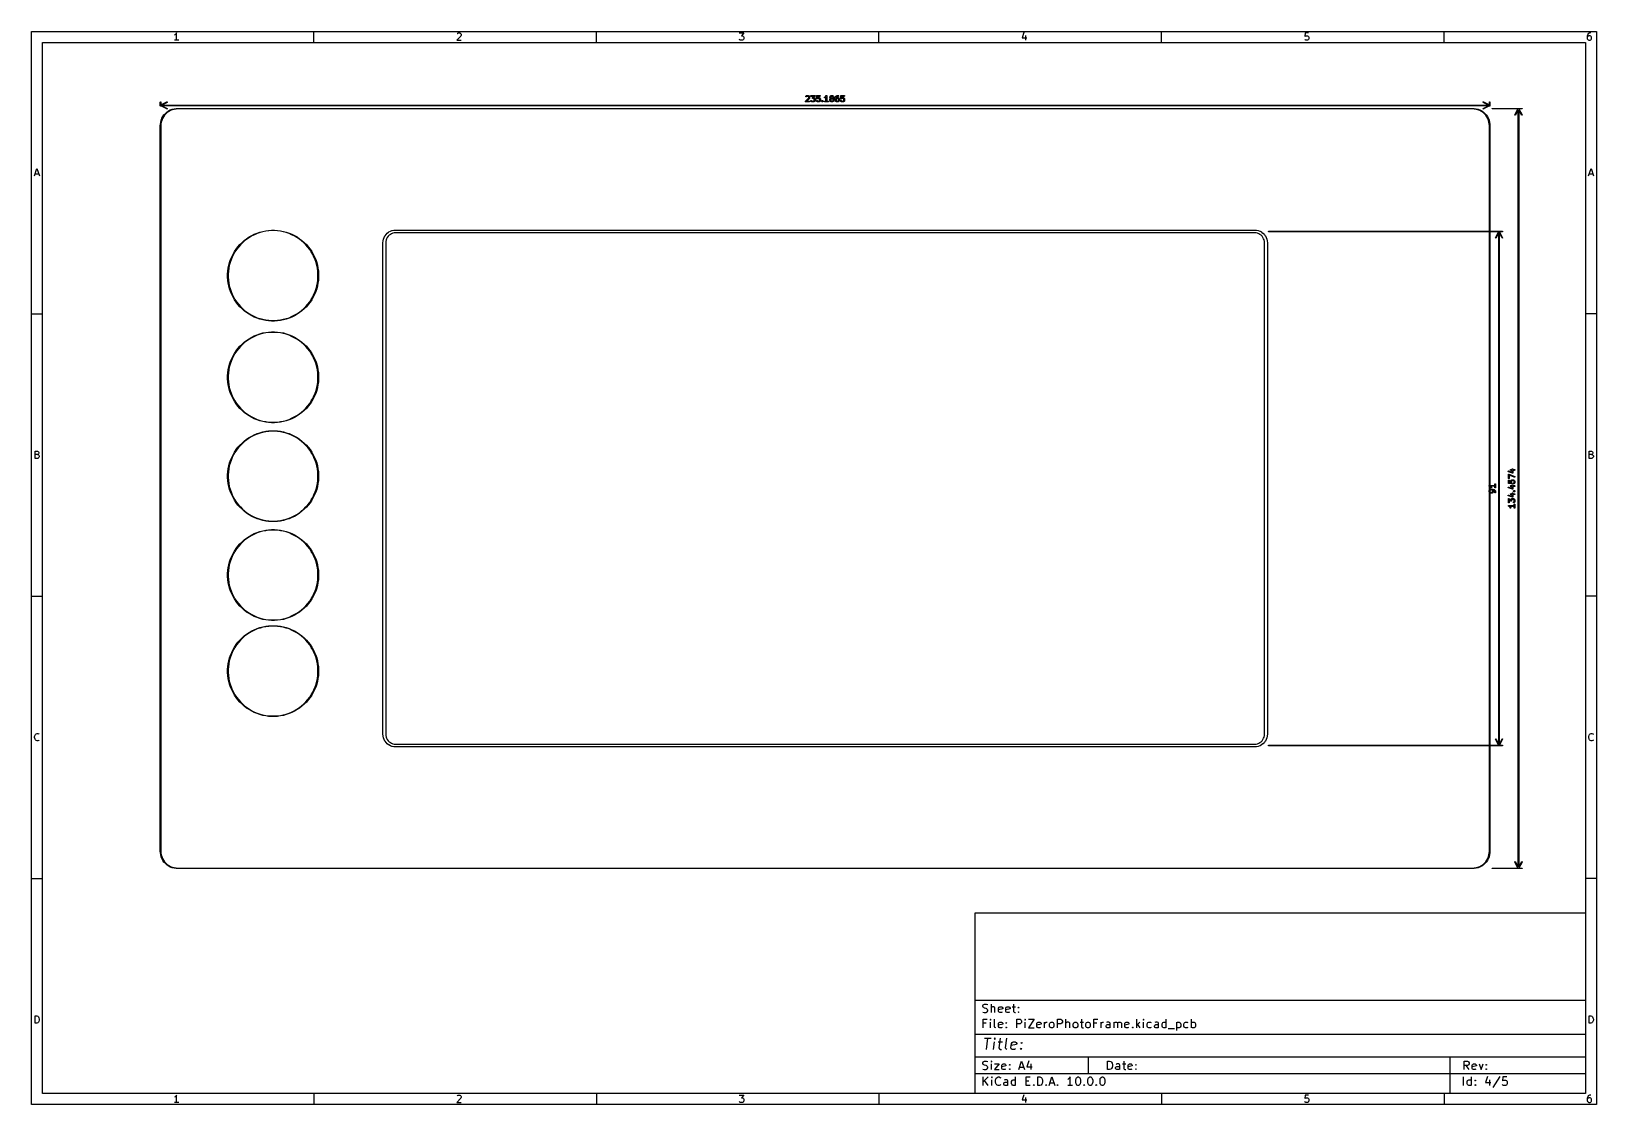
# Model space of a CAD drawing. Header units: inches. Extents: x 0.4 to 11.3, y -7.9 to -0.4.
import ezdxf

# ---------------------------------------------------------------- set-up
doc = ezdxf.new("R2010")
doc.units = ezdxf.units.IN
doc.header["$MEASUREMENT"] = 0
doc.layers.add('Adhesive', color=254, linetype='CONTINUOUS', true_color=0xb4dbd2)

msp = doc.modelspace()

# ---------------------------------------------------------------- linework, layer by layer
at = {"layer": 'Adhesive', "linetype": 'CONTINUOUS'}
for p, q in [((5.787, -0.881), (5.809, -0.859)), ((5.788, -0.847), (5.789, -0.846)), ((5.788, -0.848), (5.788, -0.847)), ((5.789, -0.849), (5.788, -0.848)), ((5.789, -0.846), (5.791, -0.844)), ((5.789, -0.846), (5.789, -0.846)), ((5.789, -0.85), (5.789, -0.849)), ((5.79, -0.851), (5.789, -0.85)), ((5.792, -0.851), (5.79, -0.851)), ((5.791, -0.844), (5.791, -0.843)), ((5.791, -0.843), (5.791, -0.843)), ((5.791, -0.843), (5.791, -0.843)), ((5.791, -0.843), (5.791, -0.843)), ((5.791, -0.843), (5.791, -0.843)), ((5.791, -0.843), (5.792, -0.843)), ((5.792, -0.843), (5.795, -0.841)), ((5.793, -0.85), (5.792, -0.851)), ((5.795, -0.848), (5.793, -0.85)), ((5.793, -0.85), (5.793, -0.85)), ((5.795, -0.841), (5.796, -0.841)), ((5.797, -0.847), (5.795, -0.848)), ((5.796, -0.841), (5.796, -0.841)), ((5.796, -0.841), (5.796, -0.841)), ((5.796, -0.841), (5.797, -0.841)), ((5.814, -0.863), (5.796, -0.88)), ((5.797, -0.841), (5.806, -0.841)), ((5.805, -0.847), (5.797, -0.847)), ((5.808, -0.848), (5.805, -0.847)), ((5.806, -0.841), (5.807, -0.841)), ((5.807, -0.841), (5.807, -0.841)), ((5.807, -0.841), (5.807, -0.841)), ((5.807, -0.841), (5.807, -0.841)), ((5.807, -0.841), (5.811, -0.843)), ((5.809, -0.849), (5.808, -0.848)), ((5.811, -0.852), (5.809, -0.849)), ((5.809, -0.859), (5.811, -0.855)), ((5.811, -0.843), (5.811, -0.843)), ((5.811, -0.843), (5.811, -0.843)), ((5.811, -0.843), (5.811, -0.843)), ((5.811, -0.843), (5.812, -0.843)), ((5.811, -0.855), (5.811, -0.852)), ((5.812, -0.843), (5.812, -0.843)), ((5.812, -0.843), (5.812, -0.844)), ((5.812, -0.844), (5.814, -0.846)), ((5.814, -0.846), (5.814, -0.846)), ((5.814, -0.846), (5.814, -0.846)), ((5.814, -0.846), (5.814, -0.846)), ((5.814, -0.846), (5.814, -0.846)), ((5.814, -0.846), (5.814, -0.846)), ((5.814, -0.846), (5.814, -0.846)), ((5.814, -0.846), (5.816, -0.85)), ((5.816, -0.856), (5.814, -0.862)), ((5.814, -0.862), (5.814, -0.862)), ((5.814, -0.862), (5.814, -0.862)), ((5.814, -0.862), (5.814, -0.862)), ((5.814, -0.862), (5.814, -0.863)), ((5.816, -0.85), (5.816, -0.851)), ((5.816, -0.851), (5.816, -0.851)), ((5.816, -0.851), (5.816, -0.851)), ((5.816, -0.851), (5.816, -0.851)), ((5.816, -0.851), (5.816, -0.855)), ((5.816, -0.855), (5.816, -0.855)), ((5.816, -0.855), (5.816, -0.856)), ((5.816, -0.856), (5.816, -0.856)), ((5.816, -0.856), (5.816, -0.856)), ((5.816, -0.856), (5.816, -0.856)), ((5.816, -0.856), (5.816, -0.856)), ((5.824, -0.842), (5.825, -0.841)), ((5.824, -0.843), (5.824, -0.842)), ((5.824, -0.844), (5.824, -0.843)), ((5.824, -0.846), (5.824, -0.844)), ((5.825, -0.846), (5.824, -0.846)), ((5.825, -0.841), (5.826, -0.841)), ((5.826, -0.847), (5.825, -0.846)), ((5.826, -0.841), (5.827, -0.841)), ((5.827, -0.847), (5.826, -0.847)), ((5.827, -0.841), (5.851, -0.841)), ((5.844, -0.847), (5.827, -0.847)), ((5.835, -0.858), (5.835, -0.857)), ((5.835, -0.857), (5.835, -0.857)), ((5.835, -0.857), (5.835, -0.857)), ((5.835, -0.857), (5.835, -0.857)), ((5.835, -0.857), (5.836, -0.857)), ((5.835, -0.859), (5.835, -0.858)), ((5.835, -0.858), (5.835, -0.858)), ((5.835, -0.858), (5.835, -0.858)), ((5.835, -0.86), (5.835, -0.859)), ((5.835, -0.859), (5.835, -0.859)), ((5.835, -0.859), (5.835, -0.859)), ((5.835, -0.861), (5.835, -0.86)), ((5.835, -0.86), (5.835, -0.86)), ((5.835, -0.86), (5.835, -0.86)), ((5.836, -0.861), (5.835, -0.861)), ((5.835, -0.861), (5.835, -0.861)), ((5.835, -0.861), (5.835, -0.861)), ((5.836, -0.857), (5.844, -0.847)), ((5.837, -0.862), (5.836, -0.861)), ((5.836, -0.861), (5.836, -0.861)), ((5.836, -0.861), (5.836, -0.861)), ((5.836, -0.861), (5.836, -0.861)), ((5.838, -0.862), (5.837, -0.862)), ((5.837, -0.862), (5.837, -0.862)), ((5.837, -0.862), (5.837, -0.862)), ((5.837, -0.862), (5.837, -0.862)), ((5.843, -0.862), (5.838, -0.862)), ((5.838, -0.862), (5.838, -0.862)), ((5.845, -0.863), (5.843, -0.862)), ((5.853, -0.846), (5.844, -0.856)), ((5.844, -0.856), (5.845, -0.856)), ((5.845, -0.856), (5.849, -0.858)), ((5.847, -0.864), (5.845, -0.863)), ((5.848, -0.867), (5.847, -0.864)), ((5.848, -0.875), (5.848, -0.867)), ((5.849, -0.858), (5.849, -0.858)), ((5.849, -0.858), (5.849, -0.858)), ((5.849, -0.858), (5.849, -0.858)), ((5.849, -0.858), (5.849, -0.858)), ((5.849, -0.858), (5.849, -0.858)), ((5.849, -0.858), (5.849, -0.859)), ((5.849, -0.859), (5.851, -0.861)), ((5.851, -0.841), (5.851, -0.841)), ((5.851, -0.841), (5.851, -0.841)), ((5.851, -0.841), (5.852, -0.841)), ((5.851, -0.841), (5.851, -0.841)), ((5.851, -0.861), (5.851, -0.861)), ((5.851, -0.861), (5.851, -0.861)), ((5.851, -0.861), (5.851, -0.861)), ((5.851, -0.861), (5.852, -0.861)), ((5.852, -0.841), (5.852, -0.841)), ((5.852, -0.841), (5.852, -0.841)), ((5.852, -0.841), (5.852, -0.841)), ((5.852, -0.841), (5.853, -0.841)), ((5.852, -0.861), (5.852, -0.861)), ((5.852, -0.861), (5.852, -0.861)), ((5.852, -0.861), (5.854, -0.865)), ((5.853, -0.841), (5.853, -0.842)), ((5.853, -0.842), (5.853, -0.842)), ((5.853, -0.842), (5.853, -0.842)), ((5.853, -0.842), (5.853, -0.842)), ((5.853, -0.842), (5.854, -0.843)), ((5.854, -0.845), (5.853, -0.845)), ((5.853, -0.845), (5.853, -0.846)), ((5.853, -0.846), (5.853, -0.846)), ((5.853, -0.846), (5.853, -0.846)), ((5.854, -0.843), (5.854, -0.843)), ((5.854, -0.843), (5.854, -0.843)), ((5.854, -0.843), (5.854, -0.843)), ((5.854, -0.843), (5.854, -0.844)), ((5.854, -0.844), (5.854, -0.844)), ((5.854, -0.844), (5.854, -0.844)), ((5.854, -0.844), (5.854, -0.844)), ((5.854, -0.844), (5.854, -0.845)), ((5.854, -0.845), (5.854, -0.845)), ((5.854, -0.865), (5.854, -0.866)), ((5.854, -0.866), (5.854, -0.866)), ((5.854, -0.866), (5.854, -0.866)), ((5.854, -0.866), (5.854, -0.866)), ((5.854, -0.866), (5.854, -0.876)), ((5.863, -0.862), (5.865, -0.844)), ((5.863, -0.863), (5.863, -0.862)), ((5.863, -0.864), (5.863, -0.863)), ((5.863, -0.863), (5.863, -0.863)), ((5.863, -0.863), (5.863, -0.863)), ((5.864, -0.865), (5.863, -0.864)), ((5.863, -0.864), (5.863, -0.864)), ((5.863, -0.864), (5.863, -0.864)), ((5.863, -0.864), (5.863, -0.864)), ((5.865, -0.865), (5.864, -0.865)), ((5.864, -0.865), (5.864, -0.865)), ((5.864, -0.865), (5.864, -0.865)), ((5.864, -0.865), (5.864, -0.865)), ((5.865, -0.843), (5.865, -0.842)), ((5.865, -0.842), (5.865, -0.842)), ((5.865, -0.842), (5.866, -0.842)), ((5.865, -0.844), (5.865, -0.843)), ((5.865, -0.843), (5.865, -0.843)), ((5.865, -0.843), (5.865, -0.843)), ((5.865, -0.843), (5.865, -0.843)), ((5.865, -0.843), (5.865, -0.843)), ((5.865, -0.866), (5.865, -0.865)), ((5.865, -0.865), (5.865, -0.865)), ((5.865, -0.865), (5.865, -0.865)), ((5.866, -0.866), (5.865, -0.866)), ((5.866, -0.842), (5.866, -0.841)), ((5.866, -0.841), (5.866, -0.841)), ((5.866, -0.841), (5.866, -0.841)), ((5.866, -0.841), (5.867, -0.841)), ((5.866, -0.842), (5.866, -0.842)), ((5.867, -0.866), (5.866, -0.866)), ((5.866, -0.866), (5.866, -0.866)), ((5.866, -0.866), (5.866, -0.866)), ((5.867, -0.841), (5.867, -0.841)), ((5.867, -0.841), (5.867, -0.841)), ((5.867, -0.841), (5.868, -0.841)), ((5.868, -0.865), (5.867, -0.865)), ((5.867, -0.865), (5.867, -0.865)), ((5.867, -0.865), (5.867, -0.865)), ((5.867, -0.865), (5.867, -0.866)), ((5.868, -0.841), (5.868, -0.841)), ((5.868, -0.841), (5.868, -0.841)), ((5.868, -0.841), (5.887, -0.841)), ((5.87, -0.863), (5.868, -0.865)), ((5.868, -0.865), (5.868, -0.865)), ((5.887, -0.847), (5.87, -0.847)), ((5.87, -0.847), (5.87, -0.857)), ((5.87, -0.857), (5.87, -0.856)), ((5.87, -0.856), (5.871, -0.856)), ((5.872, -0.862), (5.87, -0.863)), ((5.871, -0.856), (5.871, -0.856)), ((5.871, -0.856), (5.871, -0.856)), ((5.871, -0.856), (5.872, -0.856)), ((5.872, -0.856), (5.881, -0.856)), ((5.88, -0.862), (5.872, -0.862)), ((5.883, -0.863), (5.88, -0.862)), ((5.881, -0.856), (5.882, -0.856)), ((5.882, -0.856), (5.882, -0.856)), ((5.882, -0.856), (5.882, -0.856)), ((5.882, -0.856), (5.882, -0.856)), ((5.882, -0.856), (5.886, -0.858)), ((5.884, -0.864), (5.883, -0.863)), ((5.885, -0.867), (5.884, -0.864)), ((5.885, -0.875), (5.885, -0.867)), ((5.886, -0.858), (5.886, -0.858)), ((5.886, -0.858), (5.886, -0.858)), ((5.886, -0.858), (5.886, -0.858)), ((5.886, -0.858), (5.887, -0.858)), ((5.887, -0.841), (5.888, -0.841)), ((5.887, -0.841), (5.887, -0.841)), ((5.888, -0.846), (5.887, -0.847)), ((5.887, -0.847), (5.887, -0.847)), ((5.887, -0.858), (5.887, -0.858)), ((5.887, -0.858), (5.887, -0.859)), ((5.887, -0.859), (5.889, -0.861)), ((5.888, -0.841), (5.889, -0.842)), ((5.889, -0.846), (5.888, -0.846)), ((5.889, -0.842), (5.889, -0.843)), ((5.889, -0.843), (5.889, -0.844)), ((5.889, -0.844), (5.889, -0.846)), ((5.889, -0.861), (5.889, -0.861)), ((5.889, -0.861), (5.889, -0.861)), ((5.889, -0.861), (5.889, -0.861)), ((5.889, -0.861), (5.889, -0.861)), ((5.889, -0.861), (5.889, -0.861)), ((5.889, -0.861), (5.889, -0.861)), ((5.889, -0.861), (5.891, -0.865)), ((5.891, -0.865), (5.891, -0.866)), ((5.891, -0.866), (5.891, -0.866)), ((5.891, -0.866), (5.891, -0.866)), ((5.891, -0.866), (5.891, -0.866)), ((5.891, -0.866), (5.891, -0.876)), ((5.919, -0.855), (5.92, -0.854)), ((5.919, -0.856), (5.919, -0.855)), ((5.92, -0.857), (5.919, -0.856)), ((5.92, -0.853), (5.921, -0.852)), ((5.92, -0.854), (5.92, -0.853)), ((5.921, -0.858), (5.92, -0.857)), ((5.921, -0.852), (5.924, -0.851)), ((5.922, -0.858), (5.921, -0.858)), ((5.923, -0.858), (5.922, -0.858)), ((5.924, -0.858), (5.923, -0.858)), ((5.924, -0.851), (5.927, -0.848)), ((5.927, -0.856), (5.924, -0.858)), ((5.927, -0.848), (5.931, -0.842)), ((5.928, -0.856), (5.927, -0.856)), ((5.93, -0.853), (5.928, -0.855)), ((5.928, -0.855), (5.928, -0.856)), ((5.928, -0.856), (5.928, -0.856)), ((5.928, -0.856), (5.928, -0.856)), ((5.928, -0.856), (5.928, -0.856)), ((5.928, -0.856), (5.928, -0.856)), ((5.93, -0.88), (5.93, -0.853)), ((5.931, -0.842), (5.931, -0.842)), ((5.931, -0.842), (5.931, -0.842)), ((5.931, -0.842), (5.931, -0.842)), ((5.931, -0.842), (5.931, -0.842)), ((5.931, -0.842), (5.932, -0.842)), ((5.932, -0.842), (5.932, -0.841)), ((5.932, -0.841), (5.932, -0.841)), ((5.932, -0.841), (5.932, -0.841)), ((5.932, -0.841), (5.933, -0.841)), ((5.933, -0.841), (5.933, -0.841)), ((5.933, -0.841), (5.933, -0.841)), ((5.933, -0.841), (5.933, -0.841)), ((5.933, -0.841), (5.934, -0.841)), ((5.934, -0.841), (5.934, -0.841)), ((5.934, -0.841), (5.934, -0.841)), ((5.934, -0.841), (5.935, -0.841)), ((5.935, -0.841), (5.935, -0.841)), ((5.935, -0.841), (5.935, -0.841)), ((5.935, -0.841), (5.935, -0.842)), ((5.935, -0.842), (5.936, -0.842)), ((5.936, -0.842), (5.936, -0.842)), ((5.936, -0.842), (5.936, -0.842)), ((5.936, -0.842), (5.936, -0.843)), ((5.936, -0.843), (5.936, -0.843)), ((5.936, -0.843), (5.936, -0.843)), ((5.936, -0.843), (5.936, -0.843)), ((5.936, -0.843), (5.936, -0.844)), ((5.936, -0.844), (5.936, -0.844)), ((5.936, -0.844), (5.936, -0.844)), ((5.936, -0.844), (5.936, -0.844)), ((5.936, -0.844), (5.936, -0.88)), ((5.957, -0.85), (5.959, -0.846)), ((5.957, -0.851), (5.957, -0.85)), ((5.957, -0.853), (5.957, -0.851)), ((5.957, -0.851), (5.957, -0.851)), ((5.957, -0.851), (5.957, -0.851)), ((5.957, -0.851), (5.957, -0.851)), ((5.957, -0.854), (5.957, -0.853)), ((5.957, -0.855), (5.957, -0.854)), ((5.957, -0.854), (5.957, -0.854)), ((5.957, -0.854), (5.957, -0.854)), ((5.959, -0.858), (5.957, -0.855)), ((5.957, -0.867), (5.959, -0.863)), ((5.957, -0.868), (5.957, -0.867)), ((5.957, -0.867), (5.957, -0.867)), ((5.957, -0.876), (5.957, -0.868)), ((5.957, -0.868), (5.957, -0.868)), ((5.957, -0.868), (5.957, -0.868)), ((5.959, -0.846), (5.961, -0.844)), ((5.959, -0.846), (5.959, -0.846)), ((5.959, -0.846), (5.959, -0.846)), ((5.959, -0.846), (5.959, -0.846)), ((5.959, -0.846), (5.959, -0.846)), ((5.959, -0.846), (5.959, -0.846)), ((5.959, -0.846), (5.959, -0.846)), ((5.959, -0.859), (5.959, -0.858)), ((5.961, -0.861), (5.959, -0.859)), ((5.959, -0.859), (5.959, -0.859)), ((5.959, -0.859), (5.959, -0.859)), ((5.959, -0.859), (5.959, -0.859)), ((5.959, -0.859), (5.959, -0.859)), ((5.959, -0.859), (5.959, -0.859)), ((5.959, -0.862), (5.961, -0.861)), ((5.959, -0.863), (5.959, -0.862)), ((5.959, -0.863), (5.959, -0.863)), ((5.959, -0.863), (5.959, -0.863)), ((5.959, -0.863), (5.959, -0.863)), ((5.959, -0.863), (5.959, -0.863)), ((5.959, -0.863), (5.959, -0.863)), ((5.961, -0.844), (5.962, -0.843)), ((5.962, -0.843), (5.966, -0.841)), ((5.962, -0.843), (5.962, -0.843)), ((5.962, -0.843), (5.962, -0.843)), ((5.962, -0.843), (5.962, -0.843)), ((5.962, -0.843), (5.962, -0.843)), ((5.962, -0.843), (5.962, -0.843)), ((5.964, -0.849), (5.963, -0.852)), ((5.963, -0.852), (5.963, -0.853)), ((5.963, -0.853), (5.964, -0.855)), ((5.964, -0.866), (5.963, -0.869)), ((5.963, -0.869), (5.963, -0.875)), ((5.965, -0.848), (5.964, -0.849)), ((5.964, -0.855), (5.965, -0.856)), ((5.965, -0.865), (5.964, -0.866)), ((5.968, -0.847), (5.965, -0.848)), ((5.965, -0.856), (5.968, -0.858)), ((5.968, -0.864), (5.965, -0.865)), ((5.966, -0.841), (5.966, -0.841)), ((5.966, -0.841), (5.967, -0.841)), ((5.967, -0.841), (5.967, -0.841)), ((5.967, -0.841), (5.967, -0.841)), ((5.967, -0.841), (5.975, -0.841)), ((5.974, -0.847), (5.968, -0.847)), ((5.968, -0.858), (5.974, -0.858)), ((5.974, -0.864), (5.968, -0.864)), ((5.977, -0.848), (5.974, -0.847)), ((5.974, -0.858), (5.977, -0.856)), ((5.977, -0.865), (5.974, -0.864)), ((5.975, -0.841), (5.975, -0.841)), ((5.975, -0.841), (5.975, -0.841)), ((5.975, -0.841), (5.976, -0.841)), ((5.975, -0.841), (5.975, -0.841)), ((5.976, -0.841), (5.98, -0.843)), ((5.978, -0.849), (5.977, -0.848)), ((5.977, -0.856), (5.978, -0.855)), ((5.978, -0.866), (5.977, -0.865)), ((5.979, -0.852), (5.978, -0.849)), ((5.978, -0.855), (5.979, -0.853)), ((5.979, -0.869), (5.978, -0.866)), ((5.979, -0.853), (5.979, -0.852)), ((5.979, -0.875), (5.979, -0.869)), ((5.98, -0.843), (5.98, -0.843)), ((5.98, -0.843), (5.98, -0.843)), ((5.98, -0.843), (5.98, -0.843)), ((5.98, -0.843), (5.98, -0.843)), ((5.98, -0.843), (5.98, -0.843)), ((5.98, -0.843), (5.981, -0.844)), ((5.981, -0.844), (5.982, -0.846)), ((5.982, -0.859), (5.981, -0.861)), ((5.981, -0.861), (5.982, -0.862)), ((5.982, -0.846), (5.983, -0.846)), ((5.983, -0.859), (5.982, -0.859)), ((5.982, -0.862), (5.983, -0.863)), ((5.983, -0.846), (5.983, -0.846)), ((5.983, -0.846), (5.983, -0.846)), ((5.983, -0.846), (5.983, -0.846)), ((5.983, -0.846), (5.983, -0.846)), ((5.983, -0.846), (5.983, -0.846)), ((5.983, -0.846), (5.985, -0.85)), ((5.985, -0.855), (5.983, -0.858)), ((5.983, -0.858), (5.983, -0.859)), ((5.983, -0.859), (5.983, -0.859)), ((5.983, -0.859), (5.983, -0.859)), ((5.983, -0.859), (5.983, -0.859)), ((5.983, -0.859), (5.983, -0.859)), ((5.983, -0.863), (5.983, -0.863)), ((5.983, -0.863), (5.983, -0.863)), ((5.983, -0.863), (5.983, -0.863)), ((5.983, -0.863), (5.983, -0.863)), ((5.983, -0.863), (5.983, -0.863)), ((5.983, -0.863), (5.985, -0.867)), ((5.985, -0.85), (5.985, -0.851)), ((5.985, -0.851), (5.985, -0.851)), ((5.985, -0.851), (5.985, -0.851)), ((5.985, -0.851), (5.985, -0.851)), ((5.985, -0.851), (5.985, -0.853)), ((5.985, -0.853), (5.985, -0.854)), ((5.985, -0.854), (5.985, -0.854)), ((5.985, -0.854), (5.985, -0.854)), ((5.985, -0.854), (5.985, -0.855)), ((5.985, -0.867), (5.985, -0.867)), ((5.985, -0.867), (5.985, -0.868)), ((5.985, -0.868), (5.985, -0.868)), ((5.985, -0.868), (5.985, -0.868)), ((5.985, -0.868), (5.985, -0.876)), ((5.994, -0.86), (5.996, -0.853)), ((5.994, -0.861), (5.994, -0.86)), ((5.994, -0.86), (5.994, -0.86)), ((5.994, -0.86), (5.994, -0.86)), ((5.994, -0.86), (5.994, -0.86)), ((5.994, -0.876), (5.994, -0.861)), ((5.994, -0.861), (5.994, -0.861)), ((5.994, -0.861), (5.994, -0.861)), ((5.996, -0.853), (5.996, -0.852)), ((5.996, -0.852), (5.996, -0.852)), ((5.996, -0.852), (5.996, -0.852)), ((5.996, -0.852), (5.996, -0.852)), ((5.996, -0.852), (5.996, -0.852)), ((5.996, -0.852), (5.997, -0.852)), ((5.997, -0.852), (6, -0.846)), ((6, -0.846), (6, -0.846)), ((6, -0.846), (6, -0.846)), ((6, -0.846), (6.001, -0.846)), ((6.001, -0.864), (6, -0.867)), ((6, -0.867), (6, -0.875)), ((6.001, -0.846), (6.003, -0.844)), ((6.001, -0.846), (6.001, -0.846)), ((6.001, -0.846), (6.001, -0.846)), ((6.001, -0.846), (6.001, -0.846)), ((6.002, -0.854), (6.001, -0.857)), ((6.001, -0.857), (6.003, -0.856)), ((6.003, -0.863), (6.001, -0.864)), ((6.005, -0.85), (6.002, -0.854)), ((6.003, -0.843), (6.007, -0.841)), ((6.003, -0.844), (6.003, -0.843)), ((6.003, -0.843), (6.003, -0.843)), ((6.003, -0.843), (6.003, -0.843)), ((6.003, -0.843), (6.003, -0.843)), ((6.003, -0.843), (6.003, -0.843)), ((6.003, -0.843), (6.003, -0.843)), ((6.003, -0.856), (6.004, -0.856)), ((6.005, -0.862), (6.003, -0.863)), ((6.004, -0.856), (6.004, -0.856)), ((6.004, -0.856), (6.004, -0.856)), ((6.004, -0.856), (6.005, -0.856)), ((6.006, -0.848), (6.005, -0.85)), ((6.005, -0.856), (6.012, -0.856)), ((6.011, -0.862), (6.005, -0.862)), ((6.009, -0.847), (6.006, -0.848)), ((6.007, -0.841), (6.008, -0.841)), ((6.008, -0.841), (6.008, -0.841)), ((6.008, -0.841), (6.008, -0.841)), ((6.008, -0.841), (6.008, -0.841)), ((6.008, -0.841), (6.016, -0.841)), ((6.016, -0.847), (6.009, -0.847)), ((6.014, -0.863), (6.011, -0.862)), ((6.012, -0.856), (6.013, -0.856)), ((6.013, -0.856), (6.013, -0.856)), ((6.013, -0.856), (6.013, -0.856)), ((6.013, -0.856), (6.014, -0.856)), ((6.014, -0.856), (6.017, -0.858)), ((6.015, -0.864), (6.014, -0.863)), ((6.017, -0.867), (6.015, -0.864)), ((6.016, -0.841), (6.017, -0.841)), ((6.017, -0.847), (6.016, -0.847)), ((6.017, -0.841), (6.018, -0.841)), ((6.018, -0.846), (6.017, -0.847)), ((6.017, -0.858), (6.017, -0.858)), ((6.017, -0.858), (6.018, -0.858)), ((6.017, -0.875), (6.017, -0.867)), ((6.018, -0.841), (6.018, -0.842)), ((6.018, -0.842), (6.019, -0.843)), ((6.019, -0.844), (6.018, -0.846)), ((6.018, -0.846), (6.018, -0.846)), ((6.018, -0.858), (6.018, -0.858)), ((6.018, -0.858), (6.018, -0.858)), ((6.018, -0.858), (6.018, -0.858)), ((6.018, -0.858), (6.018, -0.859)), ((6.018, -0.859), (6.02, -0.861)), ((6.019, -0.843), (6.019, -0.844)), ((6.02, -0.861), (6.02, -0.861)), ((6.02, -0.861), (6.02, -0.861)), ((6.02, -0.861), (6.02, -0.861)), ((6.02, -0.861), (6.02, -0.861)), ((6.02, -0.861), (6.02, -0.861)), ((6.02, -0.861), (6.02, -0.861)), ((6.02, -0.861), (6.022, -0.865)), ((6.022, -0.865), (6.023, -0.866)), ((6.023, -0.866), (6.023, -0.866)), ((6.023, -0.866), (6.023, -0.866)), ((6.023, -0.866), (6.023, -0.866)), ((6.023, -0.866), (6.023, -0.876)), ((6.032, -0.862), (6.034, -0.844)), ((6.032, -0.863), (6.032, -0.862)), ((6.032, -0.864), (6.032, -0.863)), ((6.032, -0.863), (6.032, -0.863)), ((6.032, -0.863), (6.032, -0.863)), ((6.033, -0.865), (6.032, -0.864)), ((6.032, -0.864), (6.032, -0.864)), ((6.032, -0.864), (6.032, -0.864)), ((6.032, -0.864), (6.032, -0.864)), ((6.034, -0.865), (6.033, -0.865)), ((6.033, -0.865), (6.033, -0.865)), ((6.033, -0.865), (6.033, -0.865)), ((6.033, -0.865), (6.033, -0.865)), ((6.033, -0.865), (6.033, -0.865)), ((6.034, -0.843), (6.034, -0.842)), ((6.034, -0.842), (6.034, -0.842)), ((6.034, -0.842), (6.034, -0.842)), ((6.034, -0.842), (6.035, -0.842)), ((6.034, -0.844), (6.034, -0.843)), ((6.034, -0.843), (6.034, -0.843)), ((6.034, -0.843), (6.034, -0.843)), ((6.034, -0.843), (6.034, -0.843)), ((6.034, -0.843), (6.034, -0.843)), ((6.034, -0.866), (6.034, -0.865)), ((6.034, -0.865), (6.034, -0.865)), ((6.035, -0.866), (6.034, -0.866)), ((6.035, -0.842), (6.035, -0.841)), ((6.035, -0.841), (6.035, -0.841)), ((6.035, -0.841), (6.035, -0.841)), ((6.035, -0.841), (6.036, -0.841)), ((6.036, -0.865), (6.035, -0.866)), ((6.035, -0.866), (6.035, -0.866)), ((6.035, -0.866), (6.035, -0.866)), ((6.035, -0.866), (6.035, -0.866)), ((6.036, -0.841), (6.036, -0.841)), ((6.036, -0.841), (6.036, -0.841)), ((6.036, -0.841), (6.036, -0.841)), ((6.036, -0.841), (6.036, -0.841)), ((6.036, -0.841), (6.037, -0.841)), ((6.037, -0.865), (6.036, -0.865)), ((6.036, -0.865), (6.036, -0.865)), ((6.036, -0.865), (6.036, -0.865)), ((6.036, -0.865), (6.036, -0.865)), ((6.037, -0.841), (6.055, -0.841)), ((6.038, -0.863), (6.037, -0.865)), ((6.039, -0.847), (6.038, -0.857)), ((6.038, -0.857), (6.039, -0.856)), ((6.041, -0.862), (6.038, -0.863)), ((6.055, -0.847), (6.039, -0.847)), ((6.039, -0.856), (6.04, -0.856)), ((6.04, -0.856), (6.04, -0.856)), ((6.04, -0.856), (6.04, -0.856)), ((6.04, -0.856), (6.04, -0.856)), ((6.04, -0.856), (6.05, -0.856)), ((6.049, -0.862), (6.041, -0.862)), ((6.052, -0.863), (6.049, -0.862)), ((6.05, -0.856), (6.05, -0.856)), ((6.05, -0.856), (6.05, -0.856)), ((6.05, -0.856), (6.05, -0.856)), ((6.05, -0.856), (6.051, -0.856)), ((6.051, -0.856), (6.055, -0.858)), ((6.053, -0.864), (6.052, -0.863)), ((6.054, -0.867), (6.053, -0.864)), ((6.054, -0.875), (6.054, -0.867)), ((6.055, -0.841), (6.056, -0.841)), ((6.056, -0.847), (6.055, -0.847)), ((6.055, -0.858), (6.055, -0.858)), ((6.055, -0.858), (6.055, -0.858)), ((6.055, -0.858), (6.055, -0.858)), ((6.055, -0.858), (6.055, -0.858)), ((6.055, -0.858), (6.055, -0.858)), ((6.055, -0.858), (6.056, -0.859)), ((6.056, -0.841), (6.057, -0.841)), ((6.057, -0.846), (6.056, -0.847)), ((6.056, -0.859), (6.057, -0.861)), ((6.057, -0.841), (6.058, -0.842)), ((6.058, -0.846), (6.057, -0.846)), ((6.057, -0.861), (6.058, -0.861)), ((6.058, -0.842), (6.058, -0.843)), ((6.058, -0.843), (6.058, -0.844)), ((6.058, -0.844), (6.058, -0.846)), ((6.058, -0.861), (6.058, -0.861)), ((6.058, -0.861), (6.058, -0.861)), ((6.058, -0.861), (6.058, -0.861)), ((6.058, -0.861), (6.058, -0.861)), ((6.058, -0.861), (6.058, -0.861)), ((6.058, -0.861), (6.06, -0.865)), ((6.06, -0.865), (6.06, -0.866)), ((6.06, -0.866), (6.06, -0.866)), ((6.06, -0.866), (6.06, -0.866)), ((6.06, -0.866), (6.06, -0.866)), ((6.06, -0.866), (6.06, -0.876)), ((1.292, -0.888), (1.293, -0.887)), ((1.292, -0.913), (1.292, -0.888)), ((1.293, -0.914), (1.292, -0.913)), ((1.293, -0.887), (1.294, -0.886)), ((1.294, -0.915), (1.293, -0.914)), ((1.294, -0.886), (1.295, -0.886)), ((1.295, -0.915), (1.294, -0.915)), ((1.295, -0.886), (1.296, -0.887)), ((1.296, -0.914), (1.295, -0.915)), ((1.296, -0.907), (1.338, -0.886)), ((1.296, -0.887), (1.296, -0.888)), ((1.296, -0.888), (1.296, -0.907)), ((1.338, -0.935), (1.296, -0.914)), ((1.296, -0.914), (1.296, -0.914)), ((1.34, -0.889), (1.302, -0.909)), ((1.302, -0.909), (10.546, -0.909)), ((10.546, -0.913), (1.302, -0.913)), ((1.302, -0.913), (1.34, -0.932)), ((1.31, -0.988), (1.318, -0.977)), ((1.321, -0.979), (1.314, -0.99)), ((1.318, -0.977), (1.328, -0.966)), ((1.318, -0.977), (1.318, -0.977)), ((1.318, -0.977), (1.318, -0.977)), ((1.33, -0.969), (1.321, -0.979)), ((1.328, -0.966), (1.338, -0.957)), ((1.328, -0.966), (1.328, -0.966)), ((1.328, -0.966), (1.328, -0.966)), ((1.34, -0.96), (1.33, -0.969)), ((1.338, -0.886), (1.339, -0.886)), ((1.339, -0.936), (1.338, -0.935)), ((1.338, -0.957), (1.349, -0.949)), ((1.338, -0.957), (1.338, -0.957)), ((1.338, -0.957), (1.338, -0.957)), ((1.339, -0.886), (1.34, -0.886)), ((1.34, -0.935), (1.339, -0.936)), ((1.34, -0.886), (1.341, -0.887)), ((1.341, -0.887), (1.34, -0.889)), ((1.34, -0.889), (1.34, -0.889)), ((1.34, -0.932), (1.34, -0.932)), ((1.34, -0.932), (1.341, -0.934)), ((1.341, -0.934), (1.34, -0.935)), ((1.352, -0.952), (1.34, -0.96)), ((1.349, -0.949), (1.349, -0.949)), ((1.349, -0.949), (1.35, -0.949)), ((1.35, -0.949), (1.362, -0.942)), ((1.363, -0.946), (1.352, -0.952)), ((1.362, -0.942), (1.375, -0.937)), ((1.362, -0.942), (1.362, -0.942)), ((1.362, -0.942), (1.362, -0.942)), ((1.376, -0.941), (1.363, -0.946)), ((1.375, -0.937), (1.388, -0.934)), ((1.375, -0.937), (1.375, -0.937)), ((1.375, -0.937), (1.375, -0.937)), ((1.389, -0.938), (1.376, -0.941)), ((1.388, -0.934), (1.402, -0.932)), ((1.388, -0.934), (1.388, -0.934)), ((1.388, -0.934), (1.388, -0.934)), ((1.402, -0.936), (1.389, -0.938)), ((1.402, -0.932), (1.412, -0.931)), ((1.402, -0.932), (1.402, -0.932)), ((1.402, -0.932), (1.402, -0.932)), ((1.413, -0.935), (1.402, -0.936)), ((1.412, -0.931), (1.412, -0.931)), ((1.412, -0.931), (1.413, -0.931)), ((1.413, -0.931), (10.436, -0.931)), ((10.436, -0.935), (1.413, -0.935)), ((5.786, -0.883), (5.787, -0.882)), ((5.786, -0.884), (5.786, -0.883)), ((5.787, -0.885), (5.786, -0.884)), ((5.787, -0.882), (5.787, -0.881)), ((5.787, -0.886), (5.787, -0.885)), ((5.789, -0.886), (5.787, -0.886)), ((5.813, -0.886), (5.789, -0.886)), ((5.789, -0.886), (5.789, -0.886)), ((5.796, -0.88), (5.813, -0.88)), ((5.813, -0.88), (5.814, -0.88)), ((5.814, -0.886), (5.813, -0.886)), ((5.814, -0.88), (5.815, -0.881)), ((5.815, -0.886), (5.814, -0.886)), ((5.815, -0.881), (5.816, -0.882)), ((5.816, -0.885), (5.815, -0.886)), ((5.816, -0.882), (5.816, -0.883)), ((5.816, -0.883), (5.816, -0.884)), ((5.816, -0.884), (5.816, -0.885)), ((5.824, -0.878), (5.825, -0.877)), ((5.824, -0.879), (5.824, -0.878)), ((5.824, -0.88), (5.824, -0.879)), ((5.824, -0.881), (5.824, -0.88)), ((5.824, -0.882), (5.824, -0.881)), ((5.826, -0.883), (5.824, -0.882)), ((5.825, -0.877), (5.826, -0.877)), ((5.826, -0.877), (5.827, -0.877)), ((5.827, -0.884), (5.826, -0.883)), ((5.827, -0.877), (5.828, -0.877)), ((5.831, -0.886), (5.827, -0.884)), ((5.827, -0.884), (5.827, -0.884)), ((5.827, -0.884), (5.827, -0.884)), ((5.827, -0.884), (5.827, -0.884)), ((5.827, -0.884), (5.827, -0.884)), ((5.827, -0.884), (5.827, -0.884)), ((5.828, -0.877), (5.829, -0.877)), ((5.829, -0.877), (5.83, -0.879)), ((5.83, -0.879), (5.833, -0.88)), ((5.832, -0.886), (5.831, -0.886)), ((5.831, -0.886), (5.831, -0.886)), ((5.843, -0.886), (5.832, -0.886)), ((5.832, -0.886), (5.832, -0.886)), ((5.832, -0.886), (5.832, -0.886)), ((5.833, -0.88), (5.843, -0.88)), ((5.843, -0.88), (5.845, -0.879)), ((5.844, -0.886), (5.843, -0.886)), ((5.845, -0.886), (5.844, -0.886)), ((5.844, -0.886), (5.844, -0.886)), ((5.844, -0.886), (5.844, -0.886)), ((5.845, -0.879), (5.847, -0.878)), ((5.849, -0.884), (5.845, -0.886)), ((5.847, -0.878), (5.848, -0.875)), ((5.851, -0.882), (5.849, -0.883)), ((5.849, -0.883), (5.849, -0.884)), ((5.849, -0.884), (5.849, -0.884)), ((5.849, -0.884), (5.849, -0.884)), ((5.849, -0.884), (5.849, -0.884)), ((5.849, -0.884), (5.849, -0.884)), ((5.849, -0.884), (5.849, -0.884)), ((5.852, -0.881), (5.851, -0.881)), ((5.851, -0.881), (5.851, -0.881)), ((5.851, -0.881), (5.851, -0.881)), ((5.851, -0.881), (5.851, -0.882)), ((5.854, -0.877), (5.852, -0.881)), ((5.852, -0.881), (5.852, -0.881)), ((5.852, -0.881), (5.852, -0.881)), ((5.854, -0.876), (5.854, -0.876)), ((5.854, -0.876), (5.854, -0.876)), ((5.854, -0.876), (5.854, -0.877)), ((5.854, -0.877), (5.854, -0.877)), ((5.863, -0.878), (5.864, -0.877)), ((5.863, -0.879), (5.863, -0.878)), ((5.863, -0.88), (5.863, -0.879)), ((5.863, -0.881), (5.863, -0.88)), ((5.864, -0.882), (5.863, -0.881)), ((5.864, -0.877), (5.865, -0.877)), ((5.866, -0.883), (5.864, -0.882)), ((5.865, -0.877), (5.867, -0.877)), ((5.866, -0.884), (5.866, -0.883)), ((5.867, -0.884), (5.866, -0.884)), ((5.866, -0.884), (5.866, -0.884)), ((5.866, -0.884), (5.866, -0.884)), ((5.866, -0.884), (5.866, -0.884)), ((5.866, -0.884), (5.866, -0.884)), ((5.867, -0.877), (5.868, -0.877)), ((5.87, -0.886), (5.867, -0.884)), ((5.868, -0.877), (5.868, -0.877)), ((5.868, -0.877), (5.87, -0.879)), ((5.87, -0.879), (5.872, -0.88)), ((5.871, -0.886), (5.87, -0.886)), ((5.872, -0.886), (5.871, -0.886)), ((5.871, -0.886), (5.871, -0.886)), ((5.871, -0.886), (5.871, -0.886)), ((5.872, -0.88), (5.88, -0.88)), ((5.881, -0.886), (5.872, -0.886)), ((5.88, -0.88), (5.883, -0.879)), ((5.882, -0.886), (5.881, -0.886)), ((5.886, -0.884), (5.882, -0.886)), ((5.882, -0.886), (5.882, -0.886)), ((5.882, -0.886), (5.882, -0.886)), ((5.882, -0.886), (5.882, -0.886)), ((5.883, -0.879), (5.884, -0.878)), ((5.884, -0.878), (5.885, -0.875)), ((5.887, -0.884), (5.886, -0.884)), ((5.886, -0.884), (5.886, -0.884)), ((5.886, -0.884), (5.886, -0.884)), ((5.886, -0.884), (5.886, -0.884)), ((5.889, -0.882), (5.887, -0.883)), ((5.887, -0.883), (5.887, -0.884)), ((5.887, -0.884), (5.887, -0.884)), ((5.891, -0.877), (5.889, -0.881)), ((5.889, -0.881), (5.889, -0.881)), ((5.889, -0.881), (5.889, -0.881)), ((5.889, -0.881), (5.889, -0.881)), ((5.889, -0.881), (5.889, -0.881)), ((5.889, -0.881), (5.889, -0.881)), ((5.889, -0.881), (5.889, -0.882)), ((5.891, -0.876), (5.891, -0.876)), ((5.891, -0.876), (5.891, -0.876)), ((5.891, -0.876), (5.891, -0.877)), ((5.891, -0.877), (5.891, -0.877)), ((5.901, -0.879), (5.903, -0.877)), ((5.901, -0.88), (5.901, -0.879)), ((5.901, -0.881), (5.901, -0.88)), ((5.901, -0.882), (5.901, -0.881)), ((5.901, -0.883), (5.901, -0.882)), ((5.901, -0.882), (5.901, -0.882)), ((5.903, -0.885), (5.901, -0.883)), ((5.901, -0.883), (5.901, -0.883)), ((5.903, -0.877), (5.904, -0.877)), ((5.904, -0.886), (5.903, -0.885)), ((5.904, -0.877), (5.904, -0.877)), ((5.904, -0.877), (5.904, -0.877)), ((5.904, -0.877), (5.905, -0.877)), ((5.905, -0.886), (5.904, -0.886)), ((5.905, -0.877), (5.906, -0.877)), ((5.906, -0.886), (5.905, -0.886)), ((5.905, -0.886), (5.905, -0.886)), ((5.906, -0.877), (5.907, -0.877)), ((5.906, -0.877), (5.906, -0.877)), ((5.906, -0.877), (5.906, -0.877)), ((5.907, -0.886), (5.906, -0.886)), ((5.906, -0.886), (5.906, -0.886)), ((5.907, -0.877), (5.907, -0.877)), ((5.907, -0.877), (5.907, -0.877)), ((5.907, -0.877), (5.909, -0.879)), ((5.909, -0.883), (5.907, -0.885)), ((5.907, -0.885), (5.907, -0.886)), ((5.909, -0.879), (5.91, -0.88)), ((5.91, -0.883), (5.909, -0.883)), ((5.91, -0.88), (5.91, -0.881)), ((5.91, -0.881), (5.91, -0.881)), ((5.91, -0.881), (5.91, -0.882)), ((5.91, -0.882), (5.91, -0.883)), ((5.919, -0.883), (5.92, -0.882)), ((5.919, -0.884), (5.919, -0.883)), ((5.92, -0.885), (5.919, -0.884)), ((5.92, -0.882), (5.921, -0.881)), ((5.921, -0.886), (5.92, -0.885)), ((5.921, -0.881), (5.922, -0.88)), ((5.922, -0.886), (5.921, -0.886)), ((5.922, -0.88), (5.922, -0.88)), ((5.922, -0.88), (5.93, -0.88)), ((5.945, -0.886), (5.922, -0.886)), ((5.922, -0.886), (5.922, -0.886)), ((5.936, -0.88), (5.945, -0.88)), ((5.945, -0.88), (5.945, -0.88)), ((5.945, -0.88), (5.946, -0.881)), ((5.946, -0.886), (5.945, -0.886)), ((5.945, -0.886), (5.945, -0.886)), ((5.946, -0.881), (5.947, -0.882)), ((5.947, -0.885), (5.946, -0.886)), ((5.947, -0.882), (5.948, -0.883)), ((5.948, -0.884), (5.947, -0.885)), ((5.948, -0.883), (5.948, -0.884)), ((5.957, -0.877), (5.957, -0.876)), ((5.957, -0.876), (5.957, -0.876)), ((5.957, -0.876), (5.957, -0.876)), ((5.959, -0.881), (5.957, -0.877)), ((5.957, -0.877), (5.957, -0.877)), ((5.959, -0.882), (5.959, -0.881)), ((5.959, -0.881), (5.959, -0.881)), ((5.959, -0.881), (5.959, -0.881)), ((5.959, -0.881), (5.959, -0.881)), ((5.959, -0.881), (5.959, -0.881)), ((5.959, -0.881), (5.959, -0.881)), ((5.961, -0.883), (5.959, -0.882)), ((5.962, -0.884), (5.961, -0.883)), ((5.966, -0.886), (5.962, -0.884)), ((5.962, -0.884), (5.962, -0.884)), ((5.962, -0.884), (5.962, -0.884)), ((5.962, -0.884), (5.962, -0.884)), ((5.962, -0.884), (5.962, -0.884)), ((5.962, -0.884), (5.962, -0.884)), ((5.963, -0.875), (5.964, -0.878)), ((5.964, -0.878), (5.965, -0.879)), ((5.965, -0.879), (5.968, -0.88)), ((5.967, -0.886), (5.966, -0.886)), ((5.966, -0.886), (5.966, -0.886)), ((5.975, -0.886), (5.967, -0.886)), ((5.967, -0.886), (5.967, -0.886)), ((5.967, -0.886), (5.967, -0.886)), ((5.968, -0.88), (5.974, -0.88)), ((5.974, -0.88), (5.977, -0.879)), ((5.976, -0.886), (5.975, -0.886)), ((5.975, -0.886), (5.975, -0.886)), ((5.975, -0.886), (5.975, -0.886)), ((5.975, -0.886), (5.975, -0.886)), ((5.98, -0.884), (5.976, -0.886)), ((5.977, -0.879), (5.978, -0.878)), ((5.978, -0.878), (5.979, -0.875)), ((5.981, -0.883), (5.98, -0.884)), ((5.98, -0.884), (5.98, -0.884)), ((5.98, -0.884), (5.98, -0.884)), ((5.98, -0.884), (5.98, -0.884)), ((5.98, -0.884), (5.98, -0.884)), ((5.98, -0.884), (5.98, -0.884)), ((5.982, -0.882), (5.981, -0.883)), ((5.983, -0.881), (5.982, -0.882)), ((5.985, -0.877), (5.983, -0.881)), ((5.983, -0.881), (5.983, -0.881)), ((5.983, -0.881), (5.983, -0.881)), ((5.983, -0.881), (5.983, -0.881)), ((5.983, -0.881), (5.983, -0.881)), ((5.983, -0.881), (5.983, -0.881)), ((5.985, -0.876), (5.985, -0.876)), ((5.985, -0.876), (5.985, -0.876)), ((5.985, -0.876), (5.985, -0.877)), ((5.985, -0.877), (5.985, -0.877)), ((5.994, -0.877), (5.994, -0.876)), ((5.994, -0.876), (5.994, -0.876)), ((5.994, -0.876), (5.994, -0.876)), ((5.995, -0.877), (5.994, -0.877)), ((5.996, -0.881), (5.995, -0.877)), ((5.997, -0.881), (5.996, -0.881)), ((5.997, -0.882), (5.997, -0.881)), ((5.997, -0.881), (5.997, -0.881)), ((5.997, -0.881), (5.997, -0.881)), ((5.997, -0.881), (5.997, -0.881)), ((5.997, -0.881), (5.997, -0.881)), ((5.999, -0.883), (5.997, -0.882)), ((5.999, -0.884), (5.999, -0.883)), ((6, -0.884), (5.999, -0.884)), ((5.999, -0.884), (5.999, -0.884)), ((5.999, -0.884), (5.999, -0.884)), ((5.999, -0.884), (5.999, -0.884)), ((5.999, -0.884), (5.999, -0.884)), ((6, -0.875), (6.001, -0.878)), ((6.003, -0.886), (6, -0.884)), ((6.001, -0.878), (6.003, -0.879)), ((6.003, -0.879), (6.005, -0.88)), ((6.004, -0.886), (6.003, -0.886)), ((6.005, -0.886), (6.004, -0.886)), ((6.004, -0.886), (6.004, -0.886)), ((6.004, -0.886), (6.004, -0.886)), ((6.005, -0.88), (6.011, -0.88)), ((6.012, -0.886), (6.005, -0.886)), ((6.011, -0.88), (6.014, -0.879)), ((6.013, -0.886), (6.012, -0.886)), ((6.014, -0.886), (6.013, -0.886)), ((6.013, -0.886), (6.013, -0.886)), ((6.013, -0.886), (6.013, -0.886)), ((6.014, -0.879), (6.015, -0.878)), ((6.017, -0.884), (6.014, -0.886)), ((6.015, -0.878), (6.017, -0.875)), ((6.018, -0.884), (6.017, -0.884)), ((6.017, -0.884), (6.017, -0.884)), ((6.02, -0.882), (6.018, -0.883)), ((6.018, -0.883), (6.018, -0.884)), ((6.018, -0.884), (6.018, -0.884)), ((6.018, -0.884), (6.018, -0.884)), ((6.018, -0.884), (6.018, -0.884)), ((6.022, -0.877), (6.02, -0.881)), ((6.02, -0.881), (6.02, -0.881)), ((6.02, -0.881), (6.02, -0.881)), ((6.02, -0.881), (6.02, -0.881)), ((6.02, -0.881), (6.02, -0.881)), ((6.02, -0.881), (6.02, -0.881)), ((6.02, -0.881), (6.02, -0.882)), ((6.023, -0.877), (6.022, -0.877)), ((6.023, -0.876), (6.023, -0.876)), ((6.023, -0.876), (6.023, -0.876)), ((6.023, -0.876), (6.023, -0.877)), ((6.032, -0.878), (6.033, -0.877)), ((6.032, -0.879), (6.032, -0.878)), ((6.032, -0.88), (6.032, -0.879)), ((6.032, -0.881), (6.032, -0.88)), ((6.033, -0.882), (6.032, -0.881)), ((6.033, -0.877), (6.034, -0.877)), ((6.034, -0.883), (6.033, -0.882)), ((6.034, -0.877), (6.035, -0.877)), ((6.035, -0.884), (6.034, -0.883)), ((6.035, -0.877), (6.036, -0.877)), ((6.039, -0.886), (6.035, -0.884)), ((6.035, -0.884), (6.035, -0.884)), ((6.035, -0.884), (6.035, -0.884)), ((6.035, -0.884), (6.035, -0.884)), ((6.035, -0.884), (6.035, -0.884)), ((6.035, -0.884), (6.035, -0.884)), ((6.036, -0.877), (6.037, -0.877)), ((6.037, -0.877), (6.038, -0.879)), ((6.038, -0.879), (6.041, -0.88)), ((6.04, -0.886), (6.039, -0.886)), ((6.05, -0.886), (6.04, -0.886)), ((6.04, -0.886), (6.04, -0.886)), ((6.04, -0.886), (6.04, -0.886)), ((6.04, -0.886), (6.04, -0.886)), ((6.041, -0.88), (6.049, -0.88)), ((6.049, -0.88), (6.052, -0.879)), ((6.051, -0.886), (6.05, -0.886)), ((6.05, -0.886), (6.05, -0.886)), ((6.05, -0.886), (6.05, -0.886)), ((6.05, -0.886), (6.05, -0.886)), ((6.055, -0.884), (6.051, -0.886)), ((6.052, -0.879), (6.053, -0.878)), ((6.053, -0.878), (6.054, -0.875)), ((6.056, -0.883), (6.055, -0.884)), ((6.055, -0.884), (6.055, -0.884)), ((6.055, -0.884), (6.055, -0.884)), ((6.055, -0.884), (6.055, -0.884)), ((6.055, -0.884), (6.055, -0.884)), ((6.055, -0.884), (6.055, -0.884)), ((6.057, -0.882), (6.056, -0.883)), ((6.058, -0.881), (6.057, -0.882)), ((6.06, -0.877), (6.058, -0.881)), ((6.058, -0.881), (6.058, -0.881)), ((6.058, -0.881), (6.058, -0.881)), ((6.058, -0.881), (6.058, -0.881)), ((6.058, -0.881), (6.058, -0.881)), ((6.058, -0.881), (6.058, -0.881)), ((6.06, -0.876), (6.06, -0.876)), ((6.06, -0.876), (6.06, -0.876)), ((6.06, -0.876), (6.06, -0.877)), ((6.06, -0.877), (6.06, -0.877)), ((10.436, -0.931), (10.436, -0.931)), ((10.436, -0.931), (10.446, -0.932)), ((10.436, -0.931), (10.436, -0.931)), ((10.446, -0.936), (10.436, -0.935)), ((10.446, -0.932), (10.446, -0.932)), ((10.446, -0.932), (10.446, -0.932)), ((10.446, -0.932), (10.46, -0.934)), ((10.459, -0.938), (10.446, -0.936)), ((10.472, -0.941), (10.459, -0.938)), ((10.46, -0.934), (10.46, -0.934)), ((10.46, -0.934), (10.46, -0.934)), ((10.46, -0.934), (10.473, -0.937)), ((10.485, -0.946), (10.472, -0.941)), ((10.473, -0.937), (10.473, -0.937)), ((10.473, -0.937), (10.473, -0.937)), ((10.473, -0.937), (10.486, -0.942)), ((10.497, -0.952), (10.485, -0.946)), ((10.486, -0.942), (10.486, -0.942)), ((10.486, -0.942), (10.486, -0.942)), ((10.486, -0.942), (10.499, -0.949)), ((10.508, -0.96), (10.497, -0.952)), ((10.499, -0.949), (10.499, -0.949)), ((10.499, -0.949), (10.499, -0.949)), ((10.499, -0.949), (10.51, -0.957)), ((10.507, -0.887), (10.508, -0.886)), ((10.508, -0.889), (10.507, -0.887)), ((10.507, -0.934), (10.508, -0.932)), ((10.508, -0.935), (10.507, -0.934)), ((10.508, -0.886), (10.51, -0.886)), ((10.546, -0.909), (10.508, -0.889)), ((10.508, -0.889), (10.508, -0.889)), ((10.508, -0.932), (10.546, -0.913)), ((10.508, -0.932), (10.508, -0.932)), ((10.51, -0.936), (10.508, -0.935)), ((10.518, -0.969), (10.508, -0.96)), ((10.51, -0.886), (10.552, -0.907)), ((10.51, -0.886), (10.51, -0.886)), ((10.552, -0.914), (10.51, -0.935)), ((10.51, -0.935), (10.51, -0.936)), ((10.51, -0.957), (10.51, -0.957)), ((10.51, -0.957), (10.51, -0.957)), ((10.51, -0.957), (10.52, -0.966)), ((10.527, -0.979), (10.518, -0.969)), ((10.52, -0.966), (10.521, -0.966)), ((10.521, -0.966), (10.521, -0.966)), ((10.521, -0.966), (10.53, -0.977)), ((10.534, -0.99), (10.527, -0.979)), ((10.53, -0.977), (10.53, -0.977)), ((10.53, -0.977), (10.53, -0.977)), ((10.53, -0.977), (10.538, -0.988)), ((10.552, -0.887), (10.553, -0.886)), ((10.552, -0.888), (10.552, -0.887)), ((10.552, -0.907), (10.552, -0.888)), ((10.553, -0.915), (10.552, -0.914)), ((10.552, -0.914), (10.552, -0.914)), ((10.553, -0.886), (10.554, -0.886)), ((10.554, -0.915), (10.553, -0.915)), ((10.554, -0.886), (10.556, -0.887)), ((10.556, -0.914), (10.554, -0.915)), ((10.556, -0.887), (10.556, -0.888)), ((10.556, -0.888), (10.556, -0.913)), ((10.556, -0.913), (10.556, -0.914)), ((10.572, -0.932), (10.573, -0.931)), ((10.572, -0.934), (10.572, -0.932)), ((10.573, -0.935), (10.572, -0.934)), ((10.573, -0.931), (10.573, -0.931)), ((10.573, -0.931), (10.777, -0.931)), ((10.751, -0.935), (10.573, -0.935)), ((10.573, -0.935), (10.573, -0.935)), ((10.729, -0.977), (10.751, -0.935)), ((10.729, -0.979), (10.729, -0.977)), ((10.729, -0.977), (10.729, -0.977)), ((10.731, -0.979), (10.729, -0.979)), ((10.732, -0.979), (10.731, -0.979)), ((10.733, -0.978), (10.732, -0.979)), ((10.752, -0.941), (10.733, -0.978)), ((10.752, -6.219), (10.752, -0.941)), ((10.775, -0.978), (10.756, -0.941)), ((10.756, -0.941), (10.756, -6.219)), ((10.777, -0.935), (10.757, -0.935)), ((10.757, -0.935), (10.779, -0.977)), ((10.776, -0.979), (10.775, -0.978)), ((10.777, -0.979), (10.776, -0.979)), ((10.777, -0.931), (10.778, -0.931)), ((10.778, -0.935), (10.777, -0.935)), ((10.779, -0.979), (10.777, -0.979)), ((10.778, -0.931), (10.779, -0.932)), ((10.779, -0.934), (10.778, -0.935)), ((10.779, -0.932), (10.779, -0.934)), ((10.779, -0.977), (10.779, -0.977)), ((10.779, -0.977), (10.779, -0.979)), ((1.292, -1.051), (1.293, -1.041)), ((1.292, -6.109), (1.292, -1.051)), ((1.292, -1.051), (1.292, -1.051)), ((1.292, -1.051), (1.292, -1.051)), ((1.293, -1.041), (1.295, -1.027)), ((1.293, -1.041), (1.293, -1.041)), ((1.293, -1.041), (1.293, -1.041)), ((1.295, -1.027), (1.299, -1.014)), ((1.295, -1.027), (1.295, -1.027)), ((1.295, -1.027), (1.295, -1.027)), ((1.297, -1.041), (1.296, -1.051)), ((1.296, -1.051), (1.296, -6.109)), ((1.299, -1.028), (1.297, -1.041)), ((1.299, -1.013), (1.304, -1.001)), ((1.299, -1.014), (1.299, -1.013)), ((1.299, -1.014), (1.299, -1.014)), ((1.302, -1.015), (1.299, -1.028)), ((1.307, -1.002), (1.302, -1.015)), ((1.304, -1), (1.31, -0.988)), ((1.304, -1.001), (1.304, -1)), ((1.304, -1.001), (1.304, -1.001)), ((1.314, -0.99), (1.307, -1.002)), ((1.31, -0.988), (1.31, -0.988)), ((1.31, -0.988), (1.31, -0.988)), ((10.541, -1.002), (10.534, -0.99)), ((10.538, -0.988), (10.538, -0.988)), ((10.538, -0.988), (10.538, -0.988)), ((10.538, -0.988), (10.544, -1)), ((10.546, -1.015), (10.541, -1.002)), ((10.544, -1), (10.544, -1.001)), ((10.544, -1.001), (10.544, -1.001)), ((10.544, -1.001), (10.55, -1.013)), ((10.549, -1.028), (10.546, -1.015)), ((10.551, -1.041), (10.549, -1.028)), ((10.55, -1.013), (10.55, -1.014)), ((10.55, -1.014), (10.55, -1.014)), ((10.55, -1.014), (10.553, -1.027)), ((10.552, -1.051), (10.551, -1.041)), ((10.552, -1.787), (10.552, -1.051)), ((10.553, -1.027), (10.553, -1.027)), ((10.553, -1.027), (10.553, -1.027)), ((10.553, -1.027), (10.555, -1.041)), ((10.555, -1.041), (10.555, -1.041)), ((10.555, -1.041), (10.555, -1.041)), ((10.555, -1.041), (10.556, -1.051)), ((10.556, -1.051), (10.556, -1.051)), ((10.556, -1.051), (10.556, -1.051)), ((10.556, -1.051), (10.556, -1.787)), ((1.862, -1.865), (1.877, -1.851)), ((1.877, -1.851), (1.894, -1.839)), ((1.896, -1.842), (1.88, -1.854)), ((1.894, -1.839), (1.911, -1.827)), ((1.913, -1.831), (1.896, -1.842)), ((1.911, -1.827), (1.929, -1.817)), ((1.931, -1.82), (1.913, -1.831)), ((1.929, -1.817), (1.947, -1.808)), ((1.949, -1.811), (1.931, -1.82)), ((1.947, -1.808), (1.967, -1.8)), ((1.968, -1.803), (1.949, -1.811)), ((1.967, -1.8), (1.986, -1.793)), ((1.987, -1.797), (1.968, -1.803)), ((1.986, -1.793), (2.006, -1.788)), ((2.007, -1.791), (1.987, -1.797)), ((2.006, -1.788), (2.027, -1.784)), ((2.027, -1.787), (2.007, -1.791)), ((2.027, -1.784), (2.047, -1.781)), ((2.048, -1.785), (2.027, -1.787)), ((2.047, -1.781), (2.068, -1.78)), ((2.068, -1.783), (2.048, -1.785)), ((2.068, -1.78), (2.089, -1.78)), ((2.088, -1.783), (2.068, -1.783)), ((2.109, -1.785), (2.088, -1.783)), ((2.089, -1.78), (2.109, -1.781)), ((2.109, -1.781), (2.13, -1.784)), ((2.129, -1.787), (2.109, -1.785)), ((2.149, -1.791), (2.129, -1.787)), ((2.13, -1.784), (2.15, -1.788)), ((2.169, -1.797), (2.149, -1.791)), ((2.15, -1.788), (2.17, -1.793)), ((2.189, -1.803), (2.169, -1.797)), ((2.17, -1.793), (2.19, -1.8)), ((2.207, -1.811), (2.189, -1.803)), ((2.19, -1.8), (2.209, -1.808)), ((2.226, -1.82), (2.207, -1.811)), ((2.209, -1.808), (2.228, -1.817)), ((2.244, -1.831), (2.226, -1.82)), ((2.228, -1.817), (2.246, -1.827)), ((2.261, -1.842), (2.244, -1.831)), ((2.246, -1.827), (2.263, -1.839)), ((2.277, -1.854), (2.261, -1.842)), ((2.263, -1.839), (2.279, -1.851)), ((2.279, -1.851), (2.295, -1.865)), ((2.844, -1.854), (2.847, -1.843)), ((2.847, -1.842), (2.851, -1.831)), ((2.847, -1.843), (2.847, -1.842)), ((2.847, -1.842), (2.847, -1.842)), ((2.851, -1.831), (2.852, -1.83)), ((2.851, -1.831), (2.851, -1.831)), ((2.852, -1.83), (2.857, -1.82)), ((2.857, -1.82), (2.857, -1.819)), ((2.857, -1.819), (2.858, -1.819)), ((2.858, -1.819), (2.865, -1.81)), ((2.866, -1.848), (2.864, -1.858)), ((2.865, -1.809), (2.873, -1.801)), ((2.865, -1.81), (2.865, -1.809)), ((2.865, -1.809), (2.865, -1.809)), ((2.869, -1.839), (2.866, -1.848)), ((2.874, -1.83), (2.869, -1.839)), ((2.873, -1.801), (2.874, -1.8)), ((2.874, -1.8), (2.883, -1.793)), ((2.874, -1.8), (2.874, -1.8)), ((2.88, -1.822), (2.874, -1.83)), ((2.887, -1.815), (2.88, -1.822)), ((2.883, -1.793), (2.884, -1.793)), ((2.884, -1.793), (2.885, -1.792)), ((2.885, -1.792), (2.895, -1.787)), ((2.895, -1.809), (2.887, -1.815)), ((2.895, -1.787), (2.895, -1.787)), ((2.895, -1.787), (2.896, -1.787)), ((2.903, -1.805), (2.895, -1.809)), ((2.896, -1.787), (2.906, -1.783)), ((2.913, -1.801), (2.903, -1.805)), ((2.906, -1.783), (2.907, -1.782)), ((2.907, -1.782), (2.908, -1.782)), ((2.908, -1.782), (2.919, -1.78)), ((2.922, -1.799), (2.913, -1.801)), ((2.919, -1.78), (2.919, -1.78)), ((2.919, -1.78), (2.92, -1.78)), ((2.92, -1.78), (2.931, -1.779)), ((2.932, -1.798), (2.922, -1.799)), ((2.931, -1.779), (2.932, -1.779)), ((2.932, -1.779), (2.932, -1.779)), ((2.932, -1.779), (8.916, -1.779)), ((8.916, -1.798), (2.932, -1.798)), ((8.916, -1.779), (8.917, -1.779)), ((8.926, -1.799), (8.916, -1.798)), ((8.917, -1.779), (8.917, -1.779)), ((8.917, -1.779), (8.928, -1.78)), ((8.936, -1.801), (8.926, -1.799)), ((8.928, -1.78), (8.929, -1.78)), ((8.929, -1.78), (8.929, -1.78)), ((8.929, -1.78), (8.94, -1.782)), ((8.945, -1.805), (8.936, -1.801)), ((8.94, -1.782), (8.941, -1.782)), ((8.941, -1.782), (8.942, -1.783)), ((8.942, -1.783), (8.952, -1.787)), ((8.953, -1.809), (8.945, -1.805)), ((8.952, -1.787), (8.953, -1.787)), ((8.953, -1.787), (8.954, -1.787)), ((8.961, -1.815), (8.953, -1.809)), ((8.954, -1.787), (8.963, -1.792)), ((8.968, -1.822), (8.961, -1.815)), ((8.963, -1.792), (8.964, -1.793)), ((8.964, -1.793), (8.965, -1.793)), ((8.965, -1.793), (8.974, -1.8)), ((8.974, -1.83), (8.968, -1.822)), ((8.974, -1.8), (8.974, -1.8)), ((8.974, -1.8), (8.975, -1.801)), ((8.979, -1.839), (8.974, -1.83)), ((8.975, -1.801), (8.983, -1.809)), ((8.982, -1.848), (8.979, -1.839)), ((8.984, -1.858), (8.982, -1.848)), ((8.983, -1.809), (8.983, -1.809)), ((8.983, -1.809), (8.984, -1.81)), ((8.984, -1.81), (8.99, -1.819)), ((8.99, -1.819), (8.991, -1.819)), ((8.991, -1.819), (8.991, -1.82)), ((8.991, -1.82), (8.996, -1.83)), ((8.996, -1.83), (8.997, -1.831)), ((8.997, -1.831), (8.997, -1.831)), ((8.997, -1.831), (9.001, -1.842)), ((9.001, -1.842), (9.001, -1.842)), ((9.001, -1.842), (9.001, -1.843)), ((9.001, -1.843), (9.004, -1.854)), ((9.013, -1.788), (9.014, -1.787)), ((9.013, -1.789), (9.013, -1.788)), ((9.014, -1.79), (9.013, -1.789)), ((9.014, -1.787), (9.015, -1.787)), ((9.015, -1.791), (9.014, -1.79)), ((9.015, -1.787), (10.552, -1.787)), ((10.552, -1.791), (9.015, -1.791)), ((10.552, -3.558), (10.552, -1.791)), ((10.556, -1.787), (10.642, -1.787)), ((10.556, -1.791), (10.556, -3.558)), ((10.616, -1.791), (10.556, -1.791)), ((10.594, -1.832), (10.616, -1.791)), ((10.594, -1.833), (10.594, -1.832)), ((10.595, -1.834), (10.594, -1.833)), ((10.596, -1.835), (10.595, -1.834)), ((10.597, -1.834), (10.596, -1.835)), ((10.598, -1.834), (10.597, -1.834)), ((10.617, -1.797), (10.598, -1.834)), ((10.617, -5.363), (10.617, -1.797)), ((10.641, -1.834), (10.621, -1.797)), ((10.621, -1.797), (10.621, -5.363)), ((10.642, -1.791), (10.623, -1.791)), ((10.623, -1.791), (10.644, -1.832)), ((10.643, -1.835), (10.641, -1.834)), ((10.641, -1.834), (10.641, -1.834)), ((10.642, -1.787), (10.643, -1.787)), ((10.643, -1.79), (10.642, -1.791)), ((10.643, -1.787), (10.644, -1.788)), ((10.644, -1.789), (10.643, -1.79)), ((10.644, -1.834), (10.643, -1.835)), ((10.644, -1.788), (10.644, -1.789)), ((10.644, -1.832), (10.644, -1.833)), ((10.644, -1.833), (10.644, -1.834)), ((1.79, -1.966), (1.799, -1.947)), ((1.802, -1.949), (1.793, -1.967)), ((1.799, -1.947), (1.809, -1.929)), ((1.812, -1.931), (1.802, -1.949)), ((1.809, -1.929), (1.821, -1.912)), ((1.824, -1.914), (1.812, -1.931)), ((1.821, -1.912), (1.833, -1.895)), ((1.836, -1.898), (1.824, -1.914)), ((1.833, -1.895), (1.847, -1.88)), ((1.85, -1.882), (1.836, -1.898)), ((1.847, -1.88), (1.862, -1.865)), ((1.864, -1.868), (1.85, -1.882)), ((1.88, -1.854), (1.864, -1.868)), ((2.292, -1.868), (2.277, -1.854)), ((2.307, -1.882), (2.292, -1.868)), ((2.295, -1.865), (2.31, -1.88)), ((2.32, -1.898), (2.307, -1.882)), ((2.31, -1.88), (2.323, -1.895)), ((2.333, -1.914), (2.32, -1.898)), ((2.323, -1.895), (2.336, -1.912)), ((2.344, -1.931), (2.333, -1.914)), ((2.336, -1.912), (2.347, -1.929)), ((2.354, -1.949), (2.344, -1.931)), ((2.347, -1.929), (2.358, -1.947)), ((2.363, -1.967), (2.354, -1.949)), ((2.358, -1.947), (2.367, -1.966)), ((2.843, -1.867), (2.844, -1.855)), ((2.843, -5.293), (2.843, -1.867)), ((2.843, -1.867), (2.843, -1.867)), ((2.843, -1.867), (2.843, -1.867)), ((2.844, -1.855), (2.844, -1.854)), ((2.844, -1.855), (2.844, -1.855)), ((2.864, -1.858), (2.863, -1.868)), ((2.863, -1.868), (2.863, -5.292)), ((8.985, -1.868), (8.984, -1.858)), ((8.985, -5.292), (8.985, -1.868)), ((9.004, -1.854), (9.004, -1.855)), ((9.004, -1.855), (9.004, -1.855)), ((9.004, -1.855), (9.005, -1.867)), ((9.005, -1.867), (9.005, -1.867)), ((9.005, -1.867), (9.005, -1.867)), ((9.005, -1.867), (9.005, -5.293)), ((1.761, -2.086), (1.763, -2.065)), ((1.763, -2.065), (1.766, -2.045)), ((1.767, -2.066), (1.765, -2.086)), ((1.766, -2.045), (1.77, -2.024)), ((1.769, -2.045), (1.767, -2.066)), ((1.773, -2.025), (1.769, -2.045)), ((1.77, -2.024), (1.775, -2.004)), ((1.779, -2.006), (1.773, -2.025)), ((1.775, -2.004), (1.782, -1.985)), ((1.785, -1.986), (1.779, -2.006)), ((1.782, -1.985), (1.79, -1.966)), ((1.793, -1.967), (1.785, -1.986)), ((2.371, -1.986), (2.363, -1.967)), ((2.367, -1.966), (2.375, -1.985)), ((2.378, -2.006), (2.371, -1.986)), ((2.375, -1.985), (2.382, -2.004)), ((2.383, -2.025), (2.378, -2.006)), ((2.382, -2.004), (2.387, -2.024)), ((2.387, -2.045), (2.383, -2.025)), ((2.387, -2.024), (2.391, -2.045)), ((2.39, -2.066), (2.387, -2.045)), ((2.391, -2.086), (2.39, -2.066)), ((2.391, -2.045), (2.394, -2.065)), ((2.394, -2.065), (2.395, -2.086)), ((1.761, -2.107), (1.761, -2.086)), ((1.761, -2.086), (1.761, -2.086)), ((1.763, -2.128), (1.761, -2.107)), ((1.766, -2.148), (1.763, -2.128)), ((1.765, -2.086), (1.765, -2.107)), ((1.765, -2.107), (1.767, -2.127)), ((1.77, -2.168), (1.766, -2.148)), ((1.767, -2.127), (1.769, -2.147)), ((1.769, -2.147), (1.773, -2.168)), ((1.775, -2.188), (1.77, -2.168)), ((1.773, -2.168), (1.779, -2.187)), ((2.378, -2.187), (2.383, -2.168)), ((2.387, -2.168), (2.382, -2.188)), ((2.383, -2.168), (2.387, -2.147)), ((2.387, -2.147), (2.39, -2.127)), ((2.391, -2.148), (2.387, -2.168)), ((2.39, -2.127), (2.391, -2.107)), ((2.391, -2.107), (2.391, -2.086)), ((2.394, -2.128), (2.391, -2.148)), ((2.395, -2.107), (2.394, -2.128)), ((2.395, -2.086), (2.395, -2.107)), ((1.782, -2.208), (1.775, -2.188)), ((1.779, -2.187), (1.785, -2.207)), ((1.79, -2.227), (1.782, -2.208)), ((1.785, -2.207), (1.793, -2.226)), ((1.799, -2.246), (1.79, -2.227)), ((1.793, -2.226), (1.802, -2.244)), ((1.809, -2.264), (1.799, -2.246)), ((1.802, -2.244), (1.812, -2.262)), ((1.821, -2.281), (1.809, -2.264)), ((1.812, -2.262), (1.824, -2.279)), ((1.833, -2.298), (1.821, -2.281)), ((1.824, -2.279), (1.836, -2.295)), ((2.32, -2.295), (2.333, -2.279)), ((2.336, -2.281), (2.323, -2.298)), ((2.333, -2.279), (2.344, -2.262)), ((2.347, -2.264), (2.336, -2.281)), ((2.344, -2.262), (2.354, -2.244)), ((2.358, -2.246), (2.347, -2.264)), ((2.354, -2.244), (2.363, -2.226)), ((2.367, -2.227), (2.358, -2.246)), ((2.363, -2.226), (2.371, -2.207)), ((2.375, -2.208), (2.367, -2.227)), ((2.371, -2.207), (2.378, -2.187)), ((2.382, -2.188), (2.375, -2.208)), ((1.847, -2.313), (1.833, -2.298)), ((1.836, -2.295), (1.85, -2.311)), ((1.862, -2.328), (1.847, -2.313)), ((1.85, -2.311), (1.864, -2.325)), ((1.877, -2.341), (1.862, -2.328)), ((1.864, -2.325), (1.88, -2.339)), ((1.894, -2.354), (1.877, -2.341)), ((1.88, -2.339), (1.896, -2.351)), ((1.911, -2.366), (1.894, -2.354)), ((1.896, -2.351), (1.913, -2.362)), ((1.929, -2.376), (1.911, -2.366)), ((1.913, -2.362), (1.931, -2.373)), ((1.947, -2.385), (1.929, -2.376)), ((1.931, -2.373), (1.949, -2.382)), ((1.967, -2.393), (1.947, -2.385)), ((1.949, -2.382), (1.968, -2.39)), ((1.986, -2.4), (1.967, -2.393)), ((1.968, -2.39), (1.987, -2.396)), ((1.987, -2.396), (2.007, -2.401)), ((2.149, -2.401), (2.169, -2.396)), ((2.169, -2.396), (2.189, -2.39)), ((2.19, -2.393), (2.17, -2.4)), ((2.189, -2.39), (2.207, -2.382)), ((2.209, -2.385), (2.19, -2.393)), ((2.207, -2.382), (2.226, -2.373)), ((2.228, -2.376), (2.209, -2.385)), ((2.226, -2.373), (2.244, -2.362)), ((2.246, -2.366), (2.228, -2.376)), ((2.244, -2.362), (2.261, -2.351)), ((2.263, -2.354), (2.246, -2.366)), ((2.261, -2.351), (2.277, -2.339)), ((2.279, -2.341), (2.263, -2.354)), ((2.277, -2.339), (2.292, -2.325)), ((2.295, -2.328), (2.279, -2.341)), ((2.292, -2.325), (2.307, -2.311)), ((2.31, -2.313), (2.295, -2.328)), ((2.307, -2.311), (2.32, -2.295)), ((2.323, -2.298), (2.31, -2.313)), ((1.967, -2.509), (1.986, -2.502)), ((1.987, -2.505), (1.968, -2.512)), ((2.006, -2.405), (1.986, -2.4)), ((1.986, -2.502), (2.006, -2.496)), ((2.007, -2.5), (1.987, -2.505)), ((2.027, -2.409), (2.006, -2.405)), ((2.006, -2.496), (2.027, -2.492)), ((2.007, -2.401), (2.027, -2.405)), ((2.027, -2.496), (2.007, -2.5)), ((2.027, -2.405), (2.048, -2.408)), ((2.047, -2.412), (2.027, -2.409)), ((2.027, -2.492), (2.047, -2.49)), ((2.048, -2.493), (2.027, -2.496)), ((2.068, -2.413), (2.047, -2.412)), ((2.047, -2.49), (2.068, -2.488)), ((2.048, -2.408), (2.068, -2.409)), ((2.068, -2.492), (2.048, -2.493)), ((2.068, -2.409), (2.088, -2.409)), ((2.089, -2.413), (2.068, -2.413)), ((2.068, -2.488), (2.089, -2.488)), ((2.088, -2.492), (2.068, -2.492)), ((2.088, -2.409), (2.109, -2.408)), ((2.109, -2.493), (2.088, -2.492)), ((2.109, -2.412), (2.089, -2.413)), ((2.089, -2.488), (2.109, -2.49)), ((2.109, -2.408), (2.129, -2.405)), ((2.13, -2.409), (2.109, -2.412)), ((2.109, -2.49), (2.13, -2.492)), ((2.129, -2.496), (2.109, -2.493)), ((2.129, -2.405), (2.149, -2.401)), ((2.149, -2.5), (2.129, -2.496)), ((2.15, -2.405), (2.13, -2.409)), ((2.13, -2.492), (2.15, -2.496)), ((2.169, -2.505), (2.149, -2.5)), ((2.17, -2.4), (2.15, -2.405)), ((2.15, -2.496), (2.17, -2.502)), ((2.189, -2.512), (2.169, -2.505)), ((2.17, -2.502), (2.19, -2.509)), ((1.821, -2.621), (1.833, -2.604)), ((1.836, -2.606), (1.824, -2.623)), ((1.833, -2.604), (1.847, -2.588)), ((1.85, -2.591), (1.836, -2.606)), ((1.847, -2.588), (1.862, -2.574)), ((1.864, -2.577), (1.85, -2.591)), ((1.862, -2.574), (1.877, -2.56)), ((1.88, -2.563), (1.864, -2.577)), ((1.877, -2.56), (1.894, -2.548)), ((1.896, -2.551), (1.88, -2.563)), ((1.894, -2.548), (1.911, -2.536)), ((1.913, -2.539), (1.896, -2.551)), ((1.911, -2.536), (1.929, -2.526)), ((1.931, -2.529), (1.913, -2.539)), ((1.929, -2.526), (1.947, -2.516)), ((1.949, -2.52), (1.931, -2.529)), ((1.947, -2.516), (1.967, -2.509)), ((1.968, -2.512), (1.949, -2.52)), ((2.207, -2.52), (2.189, -2.512)), ((2.19, -2.509), (2.209, -2.516)), ((2.226, -2.529), (2.207, -2.52)), ((2.209, -2.516), (2.228, -2.526)), ((2.244, -2.539), (2.226, -2.529)), ((2.228, -2.526), (2.246, -2.536)), ((2.261, -2.551), (2.244, -2.539)), ((2.246, -2.536), (2.263, -2.548)), ((2.277, -2.563), (2.261, -2.551)), ((2.263, -2.548), (2.279, -2.56)), ((2.292, -2.577), (2.277, -2.563)), ((2.279, -2.56), (2.295, -2.574)), ((2.307, -2.591), (2.292, -2.577)), ((2.295, -2.574), (2.31, -2.588)), ((2.32, -2.606), (2.307, -2.591)), ((2.31, -2.588), (2.323, -2.604)), ((2.333, -2.623), (2.32, -2.606)), ((2.323, -2.604), (2.336, -2.621)), ((1.77, -2.733), (1.775, -2.713)), ((1.779, -2.714), (1.773, -2.734)), ((1.775, -2.713), (1.782, -2.693)), ((1.785, -2.695), (1.779, -2.714)), ((1.782, -2.693), (1.79, -2.674)), ((1.793, -2.676), (1.785, -2.695)), ((1.79, -2.674), (1.799, -2.656)), ((1.802, -2.657), (1.793, -2.676)), ((1.799, -2.656), (1.809, -2.638)), ((1.812, -2.64), (1.802, -2.657)), ((1.809, -2.638), (1.821, -2.621)), ((1.824, -2.623), (1.812, -2.64)), ((2.344, -2.64), (2.333, -2.623)), ((2.336, -2.621), (2.347, -2.638)), ((2.354, -2.657), (2.344, -2.64)), ((2.347, -2.638), (2.358, -2.656)), ((2.363, -2.676), (2.354, -2.657)), ((2.358, -2.656), (2.367, -2.674)), ((2.371, -2.695), (2.363, -2.676)), ((2.367, -2.674), (2.375, -2.693)), ((2.378, -2.714), (2.371, -2.695)), ((2.375, -2.693), (2.382, -2.713)), ((2.383, -2.734), (2.378, -2.714)), ((2.382, -2.713), (2.387, -2.733)), ((1.761, -2.795), (1.763, -2.774)), ((1.761, -2.815), (1.761, -2.795)), ((1.761, -2.795), (1.761, -2.795)), ((1.763, -2.836), (1.761, -2.815)), ((1.763, -2.774), (1.766, -2.753)), ((1.767, -2.774), (1.765, -2.795)), ((1.765, -2.795), (1.765, -2.815)), ((1.765, -2.815), (1.767, -2.836)), ((1.766, -2.753), (1.77, -2.733)), ((1.769, -2.754), (1.767, -2.774)), ((1.773, -2.734), (1.769, -2.754)), ((2.387, -2.754), (2.383, -2.734)), ((2.387, -2.733), (2.391, -2.753)), ((2.39, -2.774), (2.387, -2.754)), ((2.391, -2.795), (2.39, -2.774)), ((2.39, -2.836), (2.391, -2.815)), ((2.391, -2.753), (2.394, -2.774)), ((2.391, -2.815), (2.391, -2.795)), ((2.394, -2.774), (2.395, -2.795)), ((2.395, -2.815), (2.394, -2.836)), ((2.395, -2.795), (2.395, -2.815)), ((1.766, -2.857), (1.763, -2.836)), ((1.77, -2.877), (1.766, -2.857)), ((1.767, -2.836), (1.769, -2.856)), ((1.769, -2.856), (1.773, -2.876)), ((1.775, -2.897), (1.77, -2.877)), ((1.773, -2.876), (1.779, -2.896)), ((1.782, -2.917), (1.775, -2.897)), ((1.779, -2.896), (1.785, -2.915)), ((1.79, -2.936), (1.782, -2.917)), ((1.785, -2.915), (1.793, -2.934)), ((1.799, -2.955), (1.79, -2.936)), ((1.793, -2.934), (1.802, -2.953)), ((2.354, -2.953), (2.363, -2.934)), ((2.367, -2.936), (2.358, -2.955)), ((2.363, -2.934), (2.371, -2.915)), ((2.375, -2.917), (2.367, -2.936)), ((2.371, -2.915), (2.378, -2.896)), ((2.382, -2.897), (2.375, -2.917)), ((2.378, -2.896), (2.383, -2.876)), ((2.387, -2.877), (2.382, -2.897)), ((2.383, -2.876), (2.387, -2.856)), ((2.387, -2.856), (2.39, -2.836)), ((2.391, -2.857), (2.387, -2.877)), ((2.394, -2.836), (2.391, -2.857)), ((1.809, -2.972), (1.799, -2.955)), ((1.802, -2.953), (1.812, -2.97)), ((1.821, -2.99), (1.809, -2.972)), ((1.812, -2.97), (1.824, -2.988)), ((1.833, -3.006), (1.821, -2.99)), ((1.824, -2.988), (1.836, -3.004)), ((1.847, -3.022), (1.833, -3.006)), ((1.836, -3.004), (1.85, -3.019)), ((1.862, -3.036), (1.847, -3.022)), ((1.85, -3.019), (1.864, -3.034)), ((1.877, -3.05), (1.862, -3.036)), ((1.864, -3.034), (1.88, -3.047)), ((1.894, -3.063), (1.877, -3.05)), ((1.88, -3.047), (1.896, -3.06)), ((2.261, -3.06), (2.277, -3.047)), ((2.279, -3.05), (2.263, -3.063)), ((2.277, -3.047), (2.292, -3.034)), ((2.295, -3.036), (2.279, -3.05)), ((2.292, -3.034), (2.307, -3.019)), ((2.31, -3.022), (2.295, -3.036)), ((2.307, -3.019), (2.32, -3.004)), ((2.323, -3.006), (2.31, -3.022)), ((2.32, -3.004), (2.333, -2.988)), ((2.336, -2.99), (2.323, -3.006)), ((2.333, -2.988), (2.344, -2.97)), ((2.347, -2.972), (2.336, -2.99)), ((2.344, -2.97), (2.354, -2.953)), ((2.358, -2.955), (2.347, -2.972)), ((1.911, -3.074), (1.894, -3.063)), ((1.896, -3.06), (1.913, -3.071)), ((1.929, -3.085), (1.911, -3.074)), ((1.913, -3.071), (1.931, -3.081)), ((1.947, -3.094), (1.929, -3.085)), ((1.931, -3.081), (1.949, -3.09)), ((1.967, -3.102), (1.947, -3.094)), ((1.949, -3.09), (1.968, -3.098)), ((1.986, -3.108), (1.967, -3.102)), ((1.968, -3.098), (1.987, -3.105)), ((2.006, -3.114), (1.986, -3.108)), ((1.987, -3.105), (2.007, -3.11)), ((2.027, -3.118), (2.006, -3.114)), ((2.007, -3.11), (2.027, -3.114)), ((2.027, -3.114), (2.048, -3.117)), ((2.047, -3.121), (2.027, -3.118)), ((2.068, -3.122), (2.047, -3.121)), ((2.048, -3.117), (2.068, -3.118)), ((2.068, -3.118), (2.088, -3.118)), ((2.089, -3.122), (2.068, -3.122)), ((2.088, -3.118), (2.109, -3.117)), ((2.109, -3.121), (2.089, -3.122)), ((2.109, -3.117), (2.129, -3.114)), ((2.13, -3.118), (2.109, -3.121)), ((2.129, -3.114), (2.149, -3.11)), ((2.15, -3.114), (2.13, -3.118)), ((2.149, -3.11), (2.169, -3.105)), ((2.17, -3.108), (2.15, -3.114)), ((2.169, -3.105), (2.189, -3.098)), ((2.19, -3.102), (2.17, -3.108)), ((2.189, -3.098), (2.207, -3.09)), ((2.209, -3.094), (2.19, -3.102)), ((2.207, -3.09), (2.226, -3.081)), ((2.228, -3.085), (2.209, -3.094)), ((2.226, -3.081), (2.244, -3.071)), ((2.246, -3.074), (2.228, -3.085)), ((2.244, -3.071), (2.261, -3.06)), ((2.263, -3.063), (2.246, -3.074)), ((1.847, -3.277), (1.862, -3.263)), ((1.864, -3.266), (1.85, -3.28)), ((1.862, -3.263), (1.877, -3.249)), ((1.88, -3.252), (1.864, -3.266)), ((1.877, -3.249), (1.894, -3.236)), ((1.896, -3.24), (1.88, -3.252)), ((1.894, -3.236), (1.911, -3.225)), ((1.913, -3.228), (1.896, -3.24)), ((1.911, -3.225), (1.929, -3.215)), ((1.931, -3.218), (1.913, -3.228)), ((1.929, -3.215), (1.947, -3.205)), ((1.949, -3.209), (1.931, -3.218)), ((1.947, -3.205), (1.967, -3.197)), ((1.968, -3.201), (1.949, -3.209)), ((1.967, -3.197), (1.986, -3.191)), ((1.987, -3.194), (1.968, -3.201)), ((1.986, -3.191), (2.006, -3.185)), ((2.007, -3.189), (1.987, -3.194)), ((2.006, -3.185), (2.027, -3.181)), ((2.027, -3.185), (2.007, -3.189)), ((2.027, -3.181), (2.047, -3.179)), ((2.048, -3.182), (2.027, -3.185)), ((2.047, -3.179), (2.068, -3.177)), ((2.068, -3.181), (2.048, -3.182)), ((2.068, -3.177), (2.089, -3.177)), ((2.088, -3.181), (2.068, -3.181)), ((2.109, -3.182), (2.088, -3.181)), ((2.089, -3.177), (2.109, -3.179)), ((2.109, -3.179), (2.13, -3.181)), ((2.129, -3.185), (2.109, -3.182)), ((2.149, -3.189), (2.129, -3.185)), ((2.13, -3.181), (2.15, -3.185)), ((2.169, -3.194), (2.149, -3.189)), ((2.15, -3.185), (2.17, -3.191)), ((2.189, -3.201), (2.169, -3.194)), ((2.17, -3.191), (2.19, -3.197)), ((2.207, -3.209), (2.189, -3.201)), ((2.19, -3.197), (2.209, -3.205)), ((2.226, -3.218), (2.207, -3.209)), ((2.209, -3.205), (2.228, -3.215)), ((2.244, -3.228), (2.226, -3.218)), ((2.228, -3.215), (2.246, -3.225)), ((2.261, -3.24), (2.244, -3.228)), ((2.246, -3.225), (2.263, -3.236)), ((2.277, -3.252), (2.261, -3.24)), ((2.263, -3.236), (2.279, -3.249)), ((2.292, -3.266), (2.277, -3.252)), ((2.279, -3.249), (2.295, -3.263)), ((2.307, -3.28), (2.292, -3.266)), ((2.295, -3.263), (2.31, -3.277)), ((1.782, -3.382), (1.79, -3.363)), ((1.793, -3.365), (1.785, -3.384)), ((1.79, -3.363), (1.799, -3.345)), ((1.802, -3.346), (1.793, -3.365)), ((1.799, -3.345), (1.809, -3.327)), ((1.812, -3.329), (1.802, -3.346)), ((1.809, -3.327), (1.821, -3.309)), ((1.824, -3.312), (1.812, -3.329)), ((1.821, -3.309), (1.833, -3.293)), ((1.836, -3.295), (1.824, -3.312)), ((1.833, -3.293), (1.847, -3.277)), ((1.85, -3.28), (1.836, -3.295)), ((2.32, -3.295), (2.307, -3.28)), ((2.31, -3.277), (2.323, -3.293)), ((2.333, -3.312), (2.32, -3.295)), ((2.323, -3.293), (2.336, -3.309)), ((2.344, -3.329), (2.333, -3.312)), ((2.336, -3.309), (2.347, -3.327)), ((2.354, -3.346), (2.344, -3.329)), ((2.347, -3.327), (2.358, -3.345)), ((2.363, -3.365), (2.354, -3.346)), ((2.358, -3.345), (2.367, -3.363)), ((2.371, -3.384), (2.363, -3.365)), ((2.367, -3.363), (2.375, -3.382)), ((1.761, -3.484), (1.763, -3.463)), ((1.761, -3.504), (1.761, -3.484)), ((1.761, -3.484), (1.761, -3.484)), ((1.763, -3.463), (1.766, -3.442)), ((1.767, -3.463), (1.765, -3.484)), ((1.765, -3.484), (1.765, -3.504)), ((1.766, -3.442), (1.77, -3.422)), ((1.769, -3.443), (1.767, -3.463)), ((1.773, -3.423), (1.769, -3.443)), ((1.77, -3.422), (1.775, -3.402)), ((1.779, -3.403), (1.773, -3.423)), ((1.775, -3.402), (1.782, -3.382)), ((1.785, -3.384), (1.779, -3.403)), ((2.378, -3.403), (2.371, -3.384)), ((2.375, -3.382), (2.382, -3.402)), ((2.383, -3.423), (2.378, -3.403)), ((2.382, -3.402), (2.387, -3.422)), ((2.387, -3.443), (2.383, -3.423)), ((2.387, -3.422), (2.391, -3.442)), ((2.39, -3.463), (2.387, -3.443)), ((2.391, -3.484), (2.39, -3.463)), ((2.391, -3.442), (2.394, -3.463)), ((2.391, -3.504), (2.391, -3.484)), ((2.394, -3.463), (2.395, -3.484)), ((2.395, -3.484), (2.395, -3.504)), ((10.682, -3.46), (10.683, -3.459)), ((10.682, -3.461), (10.682, -3.46)), ((10.683, -3.462), (10.682, -3.461)), ((10.683, -3.459), (10.684, -3.458)), ((10.684, -3.463), (10.683, -3.462)), ((10.684, -3.458), (10.685, -3.457)), ((10.713, -3.472), (10.684, -3.463)), ((10.684, -3.463), (10.684, -3.463)), ((10.684, -3.482), (10.685, -3.481)), ((10.684, -3.509), (10.684, -3.482)), ((10.684, -3.482), (10.684, -3.482)), ((10.684, -3.482), (10.684, -3.482)), ((10.684, -3.482), (10.684, -3.482)), ((10.685, -3.457), (10.686, -3.457)), ((10.685, -3.481), (10.685, -3.48)), ((10.685, -3.48), (10.686, -3.48)), ((10.685, -3.481), (10.685, -3.481)), ((10.685, -3.481), (10.685, -3.481)), ((10.685, -3.481), (10.685, -3.481)), ((10.686, -3.457), (10.686, -3.457)), ((10.686, -3.457), (10.71, -3.465)), ((10.686, -3.48), (10.686, -3.48)), ((10.686, -3.48), (10.686, -3.48)), ((10.686, -3.48), (10.686, -3.48)), ((10.686, -3.48), (10.687, -3.48)), ((10.687, -3.48), (10.688, -3.48)), ((10.687, -3.48), (10.687, -3.48)), ((10.687, -3.48), (10.687, -3.48)), ((10.687, -3.48), (10.687, -3.48)), ((10.688, -3.48), (10.688, -3.48)), ((10.688, -3.48), (10.688, -3.48)), ((10.688, -3.48), (10.688, -3.48)), ((10.688, -3.48), (10.728, -3.497)), ((10.725, -3.502), (10.69, -3.487)), ((10.69, -3.487), (10.69, -3.509)), ((10.697, -3.45), (10.698, -3.449)), ((10.697, -3.451), (10.697, -3.45)), ((10.698, -3.452), (10.697, -3.451)), ((10.698, -3.449), (10.699, -3.448)), ((10.699, -3.453), (10.698, -3.452)), ((10.699, -3.448), (10.7, -3.448)), ((10.7, -3.453), (10.699, -3.453)), ((10.7, -3.448), (10.7, -3.448)), ((10.7, -3.448), (10.71, -3.448)), ((10.7, -3.454), (10.7, -3.453)), ((10.71, -3.454), (10.7, -3.454)), ((10.71, -3.445), (10.711, -3.444)), ((10.71, -3.448), (10.71, -3.445)), ((10.71, -3.465), (10.71, -3.454)), ((10.711, -3.444), (10.711, -3.443)), ((10.711, -3.443), (10.712, -3.443)), ((10.712, -3.443), (10.713, -3.442)), ((10.713, -3.442), (10.714, -3.442)), ((10.714, -3.472), (10.713, -3.472)), ((10.713, -3.472), (10.713, -3.472)), ((10.713, -3.472), (10.713, -3.472)), ((10.713, -3.472), (10.713, -3.472)), ((10.713, -3.472), (10.713, -3.472)), ((10.714, -3.442), (10.715, -3.443)), ((10.715, -3.472), (10.714, -3.472)), ((10.714, -3.472), (10.714, -3.472)), ((10.714, -3.472), (10.714, -3.472)), ((10.714, -3.472), (10.714, -3.472)), ((10.715, -3.443), (10.716, -3.443)), ((10.716, -3.471), (10.715, -3.472)), ((10.715, -3.472), (10.715, -3.472)), ((10.715, -3.472), (10.715, -3.472)), ((10.715, -3.472), (10.715, -3.472)), ((10.716, -3.443), (10.716, -3.444)), ((10.716, -3.444), (10.716, -3.445)), ((10.716, -3.445), (10.716, -3.448)), ((10.716, -3.448), (10.727, -3.448)), ((10.727, -3.454), (10.716, -3.454)), ((10.716, -3.454), (10.716, -3.469)), ((10.716, -3.469), (10.716, -3.47)), ((10.716, -3.47), (10.716, -3.47)), ((10.716, -3.47), (10.716, -3.47)), ((10.716, -3.47), (10.716, -3.47)), ((10.716, -3.47), (10.716, -3.47)), ((10.716, -3.47), (10.716, -3.471)), ((10.716, -3.471), (10.716, -3.471)), ((10.716, -3.471), (10.716, -3.471)), ((10.716, -3.471), (10.716, -3.471)), ((10.727, -3.448), (10.727, -3.448)), ((10.727, -3.448), (10.728, -3.448)), ((10.728, -3.453), (10.727, -3.453)), ((10.727, -3.453), (10.727, -3.454)), ((10.728, -3.448), (10.729, -3.449)), ((10.729, -3.452), (10.728, -3.453)), ((10.729, -3.449), (10.729, -3.45)), ((10.729, -3.45), (10.729, -3.451)), ((10.729, -3.451), (10.729, -3.452)), ((1.763, -3.525), (1.761, -3.504)), ((1.766, -3.546), (1.763, -3.525)), ((1.765, -3.504), (1.767, -3.525)), ((1.77, -3.566), (1.766, -3.546)), ((1.767, -3.525), (1.769, -3.545)), ((1.769, -3.545), (1.773, -3.565)), ((1.775, -3.586), (1.77, -3.566)), ((1.773, -3.565), (1.779, -3.585)), ((1.782, -3.606), (1.775, -3.586)), ((1.779, -3.585), (1.785, -3.604)), ((2.371, -3.604), (2.378, -3.585)), ((2.382, -3.586), (2.375, -3.606)), ((2.378, -3.585), (2.383, -3.565)), ((2.387, -3.566), (2.382, -3.586)), ((2.383, -3.565), (2.387, -3.545)), ((2.387, -3.545), (2.39, -3.525)), ((2.391, -3.546), (2.387, -3.566)), ((2.39, -3.525), (2.391, -3.504)), ((2.394, -3.525), (2.391, -3.546)), ((2.395, -3.504), (2.394, -3.525)), ((10.55, -3.56), (10.55, -3.559)), ((10.55, -3.559), (10.55, -3.559)), ((10.55, -3.559), (10.551, -3.559)), ((10.55, -3.561), (10.55, -3.56)), ((10.55, -3.56), (10.55, -3.56)), ((10.55, -3.56), (10.55, -3.56)), ((10.55, -3.56), (10.55, -3.56)), ((10.55, -3.562), (10.55, -3.561)), ((10.55, -3.561), (10.55, -3.561)), ((10.55, -3.561), (10.55, -3.561)), ((10.55, -3.561), (10.55, -3.561)), ((10.55, -3.563), (10.55, -3.562)), ((10.55, -3.562), (10.55, -3.562)), ((10.55, -3.562), (10.55, -3.562)), ((10.551, -3.564), (10.55, -3.563)), ((10.55, -3.563), (10.55, -3.563)), ((10.55, -3.563), (10.55, -3.563)), ((10.55, -3.563), (10.55, -3.563)), ((10.55, -3.594), (10.552, -3.59)), ((10.55, -3.595), (10.55, -3.594)), ((10.55, -3.594), (10.55, -3.594)), ((10.55, -3.594), (10.55, -3.594)), ((10.55, -3.594), (10.55, -3.594)), ((10.55, -3.602), (10.55, -3.595)), ((10.551, -3.559), (10.551, -3.558)), ((10.551, -3.558), (10.552, -3.558)), ((10.551, -3.559), (10.551, -3.559)), ((10.551, -3.559), (10.551, -3.559)), ((10.552, -3.564), (10.551, -3.564)), ((10.551, -3.564), (10.551, -3.564)), ((10.551, -3.564), (10.551, -3.564)), ((10.551, -3.564), (10.551, -3.564)), ((10.552, -3.558), (10.552, -3.558)), ((10.552, -3.59), (10.552, -3.564)), ((10.556, -3.558), (10.589, -3.558)), ((10.559, -3.57), (10.556, -3.567)), ((10.556, -3.567), (10.556, -3.567)), ((10.556, -3.567), (10.556, -3.586)), ((10.556, -3.586), (10.559, -3.585)), ((10.557, -3.593), (10.556, -3.595)), ((10.556, -3.595), (10.556, -3.602)), ((10.558, -3.592), (10.557, -3.593)), ((10.561, -3.59), (10.558, -3.592)), ((10.561, -3.574), (10.559, -3.57)), ((10.559, -3.585), (10.559, -3.585)), ((10.559, -3.585), (10.559, -3.585)), ((10.559, -3.585), (10.559, -3.585)), ((10.559, -3.585), (10.56, -3.585)), ((10.56, -3.585), (10.575, -3.585)), ((10.562, -3.575), (10.561, -3.574)), ((10.561, -3.574), (10.561, -3.574)), ((10.569, -3.59), (10.561, -3.59)), ((10.589, -3.564), (10.562, -3.564)), ((10.562, -3.564), (10.564, -3.567)), ((10.563, -3.575), (10.562, -3.575)), ((10.565, -3.575), (10.563, -3.575)), ((10.564, -3.567), (10.564, -3.567)), ((10.564, -3.567), (10.564, -3.567)), ((10.564, -3.567), (10.564, -3.567)), ((10.564, -3.567), (10.564, -3.567)), ((10.564, -3.567), (10.564, -3.567)), ((10.564, -3.567), (10.565, -3.567)), ((10.565, -3.567), (10.566, -3.571)), ((10.566, -3.575), (10.565, -3.575)), ((10.566, -3.571), (10.567, -3.572)), ((10.567, -3.573), (10.566, -3.574)), ((10.566, -3.574), (10.566, -3.575)), ((10.567, -3.572), (10.567, -3.573)), ((10.571, -3.592), (10.569, -3.59)), ((10.573, -3.593), (10.571, -3.592)), ((10.574, -3.596), (10.573, -3.593)), ((10.574, -3.602), (10.574, -3.596)), ((10.575, -3.585), (10.575, -3.585)), ((10.575, -3.585), (10.575, -3.585)), ((10.575, -3.585), (10.575, -3.585)), ((10.575, -3.585), (10.576, -3.585)), ((10.576, -3.585), (10.576, -3.585)), ((10.576, -3.585), (10.576, -3.585)), ((10.576, -3.585), (10.583, -3.586)), ((10.581, -3.592), (10.578, -3.591)), ((10.578, -3.591), (10.58, -3.594)), ((10.58, -3.594), (10.58, -3.594)), ((10.58, -3.594), (10.58, -3.594)), ((10.58, -3.594), (10.58, -3.594)), ((10.58, -3.594), (10.58, -3.595)), ((10.58, -3.595), (10.58, -3.602)), ((10.586, -3.595), (10.581, -3.592)), ((10.583, -3.586), (10.584, -3.587)), ((10.584, -3.587), (10.584, -3.587)), ((10.584, -3.587), (10.584, -3.587)), ((10.584, -3.587), (10.584, -3.587)), ((10.584, -3.587), (10.584, -3.587)), ((10.584, -3.587), (10.584, -3.587)), ((10.584, -3.587), (10.59, -3.591)), ((10.588, -3.597), (10.586, -3.595)), ((10.589, -3.599), (10.588, -3.597)), ((10.589, -3.549), (10.589, -3.548)), ((10.589, -3.548), (10.59, -3.548)), ((10.589, -3.55), (10.589, -3.549)), ((10.589, -3.558), (10.589, -3.55)), ((10.589, -3.572), (10.589, -3.564)), ((10.589, -3.573), (10.589, -3.572)), ((10.589, -3.574), (10.589, -3.573)), ((10.59, -3.575), (10.589, -3.574)), ((10.59, -3.548), (10.591, -3.547)), ((10.591, -3.575), (10.59, -3.575)), ((10.59, -3.591), (10.59, -3.591)), ((10.59, -3.591), (10.59, -3.591)), ((10.59, -3.591), (10.59, -3.591)), ((10.59, -3.591), (10.59, -3.591)), ((10.59, -3.591), (10.59, -3.591)), ((10.59, -3.591), (10.59, -3.591)), ((10.59, -3.591), (10.592, -3.593)), ((10.591, -3.547), (10.592, -3.547)), ((10.592, -3.575), (10.591, -3.575)), ((10.592, -3.547), (10.594, -3.548)), ((10.594, -3.575), (10.592, -3.575)), ((10.592, -3.593), (10.592, -3.593)), ((10.592, -3.593), (10.592, -3.593)), ((10.592, -3.593), (10.592, -3.593)), ((10.592, -3.593), (10.592, -3.593)), ((10.592, -3.593), (10.593, -3.593)), ((10.593, -3.593), (10.593, -3.594)), ((10.593, -3.594), (10.595, -3.597)), ((10.594, -3.548), (10.594, -3.548)), ((10.594, -3.548), (10.595, -3.549)), ((10.595, -3.573), (10.594, -3.574)), ((10.594, -3.574), (10.594, -3.575)), ((10.595, -3.549), (10.595, -3.55)), ((10.595, -3.55), (10.595, -3.572)), ((10.595, -3.572), (10.595, -3.573)), ((10.595, -3.597), (10.595, -3.598)), ((10.595, -3.598), (10.595, -3.598)), ((10.595, -3.598), (10.595, -3.598)), ((10.595, -3.598), (10.595, -3.599)), ((10.595, -3.599), (10.595, -3.606)), ((10.682, -3.572), (10.683, -3.571)), ((10.682, -3.573), (10.682, -3.572)), ((10.683, -3.574), (10.682, -3.573)), ((10.683, -3.571), (10.684, -3.57)), ((10.684, -3.575), (10.683, -3.574)), ((10.685, -3.51), (10.684, -3.509)), ((10.684, -3.509), (10.684, -3.509)), ((10.684, -3.523), (10.685, -3.522)), ((10.684, -3.524), (10.684, -3.523)), ((10.684, -3.542), (10.684, -3.524)), ((10.684, -3.543), (10.684, -3.542)), ((10.685, -3.544), (10.684, -3.543)), ((10.684, -3.543), (10.684, -3.543)), ((10.684, -3.543), (10.684, -3.543)), ((10.684, -3.543), (10.684, -3.543)), ((10.684, -3.543), (10.684, -3.543)), ((10.684, -3.57), (10.685, -3.57)), ((10.713, -3.585), (10.684, -3.575)), ((10.684, -3.575), (10.684, -3.575)), ((10.686, -3.511), (10.685, -3.51)), ((10.685, -3.522), (10.686, -3.521)), ((10.685, -3.545), (10.685, -3.544)), ((10.685, -3.544), (10.685, -3.544)), ((10.685, -3.544), (10.685, -3.544)), ((10.685, -3.544), (10.685, -3.544)), ((10.686, -3.545), (10.685, -3.545)), ((10.685, -3.545), (10.685, -3.545)), ((10.685, -3.57), (10.686, -3.57)), ((10.687, -3.512), (10.686, -3.511)), ((10.686, -3.521), (10.687, -3.521)), ((10.687, -3.545), (10.686, -3.545)), ((10.686, -3.545), (10.686, -3.545)), ((10.686, -3.545), (10.686, -3.545)), ((10.686, -3.57), (10.686, -3.57)), ((10.686, -3.57), (10.71, -3.578)), ((10.688, -3.512), (10.687, -3.512)), ((10.687, -3.521), (10.688, -3.521)), ((10.706, -3.547), (10.687, -3.545)), ((10.687, -3.545), (10.687, -3.545)), ((10.687, -3.545), (10.687, -3.545)), ((10.687, -3.545), (10.687, -3.545)), ((10.689, -3.511), (10.688, -3.512)), ((10.688, -3.521), (10.689, -3.521)), ((10.69, -3.51), (10.689, -3.511)), ((10.689, -3.521), (10.69, -3.522)), ((10.69, -3.509), (10.69, -3.509)), ((10.69, -3.509), (10.69, -3.51)), ((10.69, -3.522), (10.69, -3.523)), ((10.69, -3.523), (10.69, -3.524)), ((10.69, -3.524), (10.69, -3.54)), ((10.69, -3.54), (10.7, -3.541)), ((10.697, -3.563), (10.698, -3.561)), ((10.697, -3.564), (10.697, -3.563)), ((10.698, -3.565), (10.697, -3.564)), ((10.698, -3.561), (10.699, -3.561)), ((10.699, -3.566), (10.698, -3.565)), ((10.699, -3.529), (10.7, -3.528)), ((10.699, -3.539), (10.699, -3.529)), ((10.699, -3.529), (10.699, -3.529)), ((10.699, -3.529), (10.699, -3.529)), ((10.699, -3.529), (10.699, -3.529)), ((10.7, -3.54), (10.699, -3.539)), ((10.699, -3.539), (10.699, -3.539)), ((10.699, -3.539), (10.699, -3.539)), ((10.699, -3.539), (10.699, -3.539)), ((10.699, -3.561), (10.7, -3.56)), ((10.7, -3.566), (10.699, -3.566)), ((10.7, -3.528), (10.701, -3.524)), ((10.7, -3.541), (10.7, -3.54)), ((10.7, -3.56), (10.7, -3.56)), ((10.7, -3.56), (10.71, -3.56)), ((10.71, -3.566), (10.7, -3.566)), ((10.7, -3.566), (10.7, -3.566)), ((10.701, -3.524), (10.702, -3.524)), ((10.702, -3.524), (10.704, -3.522)), ((10.702, -3.524), (10.702, -3.524)), ((10.702, -3.524), (10.702, -3.524)), ((10.702, -3.524), (10.702, -3.524)), ((10.702, -3.524), (10.702, -3.524)), ((10.702, -3.524), (10.702, -3.524)), ((10.704, -3.522), (10.704, -3.521)), ((10.704, -3.521), (10.704, -3.521)), ((10.704, -3.521), (10.704, -3.521)), ((10.704, -3.521), (10.704, -3.521)), ((10.704, -3.521), (10.704, -3.521)), ((10.704, -3.521), (10.705, -3.521)), ((10.705, -3.521), (10.708, -3.519)), ((10.706, -3.527), (10.705, -3.53)), ((10.705, -3.53), (10.705, -3.538)), ((10.705, -3.538), (10.706, -3.541)), ((10.708, -3.526), (10.706, -3.527)), ((10.706, -3.541), (10.708, -3.542)), ((10.707, -3.547), (10.706, -3.547)), ((10.706, -3.547), (10.706, -3.547)), ((10.706, -3.547), (10.706, -3.547)), ((10.708, -3.547), (10.707, -3.547)), ((10.707, -3.547), (10.707, -3.547)), ((10.707, -3.547), (10.707, -3.547)), ((10.707, -3.547), (10.707, -3.547)), ((10.708, -3.519), (10.709, -3.519)), ((10.71, -3.525), (10.708, -3.526)), ((10.708, -3.542), (10.708, -3.543)), ((10.708, -3.543), (10.708, -3.543)), ((10.708, -3.543), (10.709, -3.543)), ((10.709, -3.546), (10.708, -3.546)), ((10.708, -3.546), (10.708, -3.546)), ((10.708, -3.546), (10.708, -3.546)), ((10.708, -3.546), (10.708, -3.546)), ((10.708, -3.546), (10.708, -3.547)), ((10.709, -3.519), (10.709, -3.519)), ((10.709, -3.519), (10.709, -3.519)), ((10.709, -3.519), (10.71, -3.519)), ((10.709, -3.543), (10.709, -3.543)), ((10.709, -3.543), (10.709, -3.544)), ((10.709, -3.544), (10.709, -3.544)), ((10.709, -3.544), (10.709, -3.544)), ((10.709, -3.544), (10.709, -3.544)), ((10.709, -3.544), (10.709, -3.545)), ((10.709, -3.545), (10.709, -3.545)), ((10.709, -3.545), (10.709, -3.545)), ((10.709, -3.545), (10.709, -3.546)), ((10.71, -3.519), (10.719, -3.519)), ((10.718, -3.525), (10.71, -3.525)), ((10.71, -3.56), (10.71, -3.557)), ((10.71, -3.557), (10.711, -3.557)), ((10.71, -3.578), (10.71, -3.566)), ((10.711, -3.556), (10.712, -3.555)), ((10.711, -3.557), (10.711, -3.556)), ((10.712, -3.555), (10.713, -3.555)), ((10.713, -3.555), (10.714, -3.555)), ((10.714, -3.585), (10.713, -3.585)), ((10.713, -3.585), (10.713, -3.585)), ((10.713, -3.585), (10.713, -3.585)), ((10.713, -3.585), (10.713, -3.585)), ((10.713, -3.585), (10.713, -3.585)), ((10.714, -3.555), (10.715, -3.555)), ((10.715, -3.584), (10.714, -3.585)), ((10.714, -3.585), (10.714, -3.585)), ((10.714, -3.585), (10.714, -3.585)), ((10.714, -3.585), (10.714, -3.585)), ((10.715, -3.555), (10.716, -3.556)), ((10.716, -3.584), (10.715, -3.584)), ((10.715, -3.584), (10.715, -3.584)), ((10.715, -3.584), (10.715, -3.584)), ((10.715, -3.584), (10.715, -3.584)), ((10.716, -3.556), (10.716, -3.557)), ((10.716, -3.557), (10.716, -3.557)), ((10.716, -3.557), (10.716, -3.56)), ((10.716, -3.56), (10.727, -3.56)), ((10.727, -3.566), (10.716, -3.566)), ((10.716, -3.566), (10.716, -3.582)), ((10.716, -3.582), (10.716, -3.582)), ((10.716, -3.582), (10.716, -3.582)), ((10.716, -3.582), (10.716, -3.582)), ((10.716, -3.582), (10.716, -3.582)), ((10.716, -3.582), (10.716, -3.583)), ((10.716, -3.583), (10.716, -3.583)), ((10.716, -3.583), (10.716, -3.583)), ((10.716, -3.583), (10.716, -3.583)), ((10.716, -3.583), (10.716, -3.584)), ((10.721, -3.526), (10.718, -3.525)), ((10.719, -3.519), (10.72, -3.519)), ((10.72, -3.519), (10.72, -3.519)), ((10.72, -3.519), (10.72, -3.519)), ((10.72, -3.519), (10.72, -3.519)), ((10.72, -3.519), (10.724, -3.521)), ((10.72, -3.543), (10.721, -3.542)), ((10.72, -3.544), (10.72, -3.543)), ((10.72, -3.545), (10.72, -3.544)), ((10.72, -3.546), (10.72, -3.545)), ((10.721, -3.547), (10.72, -3.546)), ((10.72, -3.598), (10.72, -3.597)), ((10.72, -3.597), (10.72, -3.597)), ((10.72, -3.597), (10.72, -3.597)), ((10.72, -3.597), (10.721, -3.597)), ((10.72, -3.599), (10.72, -3.598)), ((10.722, -3.527), (10.721, -3.526)), ((10.721, -3.542), (10.722, -3.541)), ((10.722, -3.547), (10.721, -3.547)), ((10.721, -3.597), (10.723, -3.595)), ((10.724, -3.53), (10.722, -3.527)), ((10.722, -3.541), (10.724, -3.538)), ((10.723, -3.547), (10.722, -3.547)), ((10.724, -3.547), (10.723, -3.547)), ((10.723, -3.595), (10.723, -3.594)), ((10.723, -3.594), (10.724, -3.594)), ((10.724, -3.521), (10.724, -3.521)), ((10.724, -3.521), (10.724, -3.521)), ((10.724, -3.521), (10.725, -3.521)), ((10.724, -3.538), (10.724, -3.53)), ((10.725, -3.546), (10.724, -3.547)), ((10.724, -3.594), (10.725, -3.594)), ((10.726, -3.502), (10.725, -3.502)), ((10.725, -3.521), (10.725, -3.521)), ((10.725, -3.521), (10.725, -3.521)), ((10.725, -3.521), (10.725, -3.522)), ((10.725, -3.522), (10.727, -3.524)), ((10.727, -3.545), (10.725, -3.546)), ((10.725, -3.594), (10.726, -3.594)), ((10.727, -3.502), (10.726, -3.502)), ((10.726, -3.594), (10.726, -3.594)), ((10.726, -3.594), (10.727, -3.595)), ((10.728, -3.502), (10.727, -3.502)), ((10.727, -3.524), (10.727, -3.524)), ((10.727, -3.524), (10.727, -3.524)), ((10.727, -3.524), (10.727, -3.524)), ((10.727, -3.524), (10.727, -3.524)), ((10.727, -3.524), (10.727, -3.524)), ((10.727, -3.524), (10.727, -3.524)), ((10.727, -3.524), (10.729, -3.528)), ((10.729, -3.54), (10.727, -3.544)), ((10.727, -3.544), (10.727, -3.544)), ((10.727, -3.544), (10.727, -3.544)), ((10.727, -3.544), (10.727, -3.544)), ((10.727, -3.544), (10.727, -3.544)), ((10.727, -3.544), (10.727, -3.544)), ((10.727, -3.544), (10.727, -3.545)), ((10.727, -3.56), (10.727, -3.56)), ((10.727, -3.56), (10.728, -3.561)), ((10.728, -3.566), (10.727, -3.566)), ((10.727, -3.566), (10.727, -3.566)), ((10.727, -3.595), (10.729, -3.597)), ((10.728, -3.497), (10.728, -3.497)), ((10.728, -3.497), (10.729, -3.498)), ((10.729, -3.501), (10.728, -3.502)), ((10.728, -3.561), (10.729, -3.561)), ((10.729, -3.565), (10.728, -3.566)), ((10.729, -3.498), (10.729, -3.499)), ((10.729, -3.499), (10.729, -3.5)), ((10.729, -3.5), (10.729, -3.501)), ((10.729, -3.528), (10.729, -3.529)), ((10.729, -3.529), (10.729, -3.529)), ((10.729, -3.529), (10.729, -3.529)), ((10.729, -3.529), (10.73, -3.529)), ((10.73, -3.539), (10.729, -3.539)), ((10.729, -3.539), (10.729, -3.539)), ((10.729, -3.539), (10.729, -3.539)), ((10.729, -3.539), (10.729, -3.54)), ((10.729, -3.561), (10.729, -3.563)), ((10.729, -3.563), (10.729, -3.564)), ((10.729, -3.564), (10.729, -3.565)), ((10.729, -3.597), (10.729, -3.597)), ((10.729, -3.597), (10.729, -3.597)), ((10.729, -3.597), (10.729, -3.598)), ((10.729, -3.598), (10.729, -3.599)), ((10.73, -3.529), (10.73, -3.539)), ((1.79, -3.625), (1.782, -3.606)), ((1.785, -3.604), (1.793, -3.623)), ((1.799, -3.643), (1.79, -3.625)), ((1.793, -3.623), (1.802, -3.642)), ((1.809, -3.661), (1.799, -3.643)), ((1.802, -3.642), (1.812, -3.659)), ((1.821, -3.679), (1.809, -3.661)), ((1.812, -3.659), (1.824, -3.677)), ((1.833, -3.695), (1.821, -3.679)), ((1.824, -3.677), (1.836, -3.693)), ((1.847, -3.711), (1.833, -3.695)), ((1.836, -3.693), (1.85, -3.708)), ((2.307, -3.708), (2.32, -3.693)), ((2.323, -3.695), (2.31, -3.711)), ((2.32, -3.693), (2.333, -3.677)), ((2.336, -3.679), (2.323, -3.695)), ((2.333, -3.677), (2.344, -3.659)), ((2.347, -3.661), (2.336, -3.679)), ((2.344, -3.659), (2.354, -3.642)), ((2.358, -3.643), (2.347, -3.661)), ((2.354, -3.642), (2.363, -3.623)), ((2.367, -3.625), (2.358, -3.643)), ((2.363, -3.623), (2.371, -3.604)), ((2.375, -3.606), (2.367, -3.625)), ((10.55, -3.603), (10.55, -3.602)), ((10.55, -3.604), (10.55, -3.603)), ((10.55, -3.603), (10.55, -3.603)), ((10.55, -3.603), (10.55, -3.603)), ((10.552, -3.607), (10.55, -3.604)), ((10.552, -5.369), (10.552, -3.607)), ((10.556, -3.602), (10.557, -3.604)), ((10.559, -3.613), (10.556, -3.611)), ((10.556, -3.611), (10.556, -5.369)), ((10.557, -3.604), (10.558, -3.606)), ((10.558, -3.606), (10.561, -3.607)), ((10.56, -3.613), (10.559, -3.613)), ((10.559, -3.613), (10.559, -3.613)), ((10.559, -3.613), (10.559, -3.613)), ((10.559, -3.613), (10.559, -3.613)), ((10.569, -3.613), (10.56, -3.613)), ((10.561, -3.607), (10.569, -3.607)), ((10.569, -3.607), (10.571, -3.606)), ((10.57, -3.613), (10.569, -3.613)), ((10.571, -3.613), (10.57, -3.613)), ((10.57, -3.613), (10.57, -3.613)), ((10.57, -3.613), (10.57, -3.613)), ((10.571, -3.606), (10.573, -3.604)), ((10.574, -3.611), (10.571, -3.613)), ((10.573, -3.604), (10.574, -3.602)), ((10.575, -3.611), (10.574, -3.611)), ((10.577, -3.608), (10.575, -3.61)), ((10.575, -3.61), (10.575, -3.61)), ((10.575, -3.61), (10.575, -3.61)), ((10.575, -3.61), (10.575, -3.61)), ((10.575, -3.61), (10.575, -3.611)), ((10.575, -3.611), (10.575, -3.611)), ((10.578, -3.608), (10.577, -3.608)), ((10.577, -3.608), (10.577, -3.608)), ((10.577, -3.608), (10.577, -3.608)), ((10.577, -3.608), (10.577, -3.608)), ((10.58, -3.604), (10.578, -3.608)), ((10.578, -3.608), (10.578, -3.608)), ((10.578, -3.608), (10.578, -3.608)), ((10.58, -3.602), (10.58, -3.603)), ((10.58, -3.603), (10.58, -3.603)), ((10.58, -3.603), (10.58, -3.603)), ((10.58, -3.603), (10.58, -3.604)), ((10.589, -3.606), (10.589, -3.599)), ((10.589, -3.607), (10.589, -3.606)), ((10.589, -3.608), (10.589, -3.607)), ((10.59, -3.609), (10.589, -3.608)), ((10.591, -3.609), (10.59, -3.609)), ((10.592, -3.609), (10.591, -3.609)), ((10.594, -3.609), (10.592, -3.609)), ((10.595, -3.607), (10.594, -3.608)), ((10.594, -3.608), (10.594, -3.609)), ((10.595, -3.606), (10.595, -3.607)), ((10.682, -3.628), (10.683, -3.627)), ((10.682, -3.629), (10.682, -3.628)), ((10.683, -3.631), (10.682, -3.629)), ((10.683, -3.627), (10.684, -3.626)), ((10.684, -3.631), (10.683, -3.631)), ((10.684, -3.626), (10.685, -3.626)), ((10.684, -3.632), (10.684, -3.631)), ((10.713, -3.641), (10.684, -3.632)), ((10.684, -3.653), (10.684, -3.652)), ((10.684, -3.652), (10.684, -3.652)), ((10.684, -3.652), (10.685, -3.652)), ((10.684, -3.677), (10.684, -3.653)), ((10.684, -3.653), (10.684, -3.653)), ((10.684, -3.653), (10.684, -3.653)), ((10.684, -3.653), (10.684, -3.653)), ((10.684, -3.678), (10.684, -3.677)), ((10.685, -3.679), (10.684, -3.678)), ((10.684, -3.701), (10.685, -3.7)), ((10.684, -3.702), (10.684, -3.701)), ((10.684, -3.701), (10.684, -3.701)), ((10.684, -3.701), (10.684, -3.701)), ((10.684, -3.703), (10.684, -3.702)), ((10.684, -3.702), (10.684, -3.702)), ((10.684, -3.702), (10.684, -3.702)), ((10.684, -3.702), (10.684, -3.702)), ((10.685, -3.703), (10.684, -3.703)), ((10.684, -3.703), (10.684, -3.703)), ((10.685, -3.626), (10.686, -3.626)), ((10.685, -3.652), (10.685, -3.651)), ((10.685, -3.651), (10.685, -3.651)), ((10.685, -3.651), (10.685, -3.651)), ((10.685, -3.651), (10.685, -3.651)), ((10.685, -3.651), (10.686, -3.651)), ((10.685, -3.652), (10.685, -3.652)), ((10.686, -3.68), (10.685, -3.679)), ((10.685, -3.7), (10.686, -3.699)), ((10.685, -3.7), (10.685, -3.7)), ((10.685, -3.7), (10.685, -3.7)), ((10.685, -3.7), (10.685, -3.7)), ((10.685, -3.7), (10.685, -3.7)), ((10.685, -3.704), (10.685, -3.703)), ((10.685, -3.703), (10.685, -3.703)), ((10.686, -3.704), (10.685, -3.704)), ((10.685, -3.704), (10.685, -3.704)), ((10.686, -3.626), (10.686, -3.626)), ((10.686, -3.626), (10.71, -3.634)), ((10.686, -3.651), (10.686, -3.65)), ((10.686, -3.65), (10.686, -3.65)), ((10.686, -3.65), (10.687, -3.65)), ((10.687, -3.68), (10.686, -3.68)), ((10.686, -3.699), (10.686, -3.699)), ((10.686, -3.699), (10.686, -3.699)), ((10.686, -3.699), (10.686, -3.699)), ((10.686, -3.699), (10.687, -3.699)), ((10.691, -3.708), (10.686, -3.704)), ((10.686, -3.704), (10.686, -3.704)), ((10.686, -3.704), (10.686, -3.704)), ((10.686, -3.704), (10.686, -3.704)), ((10.687, -3.65), (10.687, -3.65)), ((10.687, -3.65), (10.687, -3.65)), ((10.687, -3.65), (10.688, -3.65)), ((10.688, -3.68), (10.687, -3.68)), ((10.687, -3.699), (10.687, -3.699)), ((10.687, -3.699), (10.687, -3.699)), ((10.687, -3.699), (10.687, -3.699)), ((10.687, -3.699), (10.687, -3.699)), ((10.687, -3.699), (10.724, -3.699)), ((10.688, -3.65), (10.688, -3.65)), ((10.688, -3.65), (10.688, -3.65)), ((10.688, -3.65), (10.688, -3.65)), ((10.688, -3.65), (10.689, -3.651)), ((10.689, -3.68), (10.688, -3.68)), ((10.689, -3.651), (10.689, -3.651)), ((10.689, -3.651), (10.689, -3.651)), ((10.689, -3.651), (10.689, -3.651)), ((10.689, -3.651), (10.689, -3.651)), ((10.689, -3.651), (10.699, -3.66)), ((10.69, -3.679), (10.689, -3.68)), ((10.7, -3.668), (10.69, -3.66)), ((10.69, -3.66), (10.69, -3.677)), ((10.69, -3.677), (10.69, -3.678)), ((10.69, -3.678), (10.69, -3.679)), ((10.694, -3.711), (10.691, -3.708)), ((10.724, -3.705), (10.696, -3.705)), ((10.696, -3.705), (10.699, -3.707)), ((10.697, -3.619), (10.698, -3.618)), ((10.697, -3.62), (10.697, -3.619)), ((10.698, -3.621), (10.697, -3.62)), ((10.698, -3.618), (10.699, -3.617)), ((10.699, -3.622), (10.698, -3.621)), ((10.699, -3.617), (10.7, -3.616)), ((10.7, -3.622), (10.699, -3.622)), ((10.699, -3.66), (10.7, -3.659)), ((10.699, -3.707), (10.699, -3.707)), ((10.699, -3.707), (10.699, -3.708)), ((10.699, -3.708), (10.699, -3.708)), ((10.699, -3.708), (10.699, -3.708)), ((10.699, -3.708), (10.699, -3.708)), ((10.699, -3.708), (10.699, -3.708)), ((10.7, -3.616), (10.7, -3.616)), ((10.7, -3.616), (10.71, -3.616)), ((10.71, -3.622), (10.7, -3.622)), ((10.7, -3.622), (10.7, -3.622)), ((10.7, -3.659), (10.701, -3.656)), ((10.701, -3.669), (10.7, -3.668)), ((10.701, -3.656), (10.702, -3.655)), ((10.702, -3.669), (10.701, -3.669)), ((10.701, -3.669), (10.701, -3.669)), ((10.701, -3.669), (10.701, -3.669)), ((10.701, -3.669), (10.701, -3.669)), ((10.701, -3.669), (10.701, -3.669)), ((10.702, -3.655), (10.704, -3.653)), ((10.702, -3.655), (10.702, -3.655)), ((10.702, -3.655), (10.702, -3.655)), ((10.702, -3.655), (10.702, -3.655)), ((10.702, -3.655), (10.702, -3.655)), ((10.702, -3.655), (10.702, -3.655)), ((10.703, -3.669), (10.702, -3.669)), ((10.702, -3.669), (10.702, -3.669)), ((10.702, -3.669), (10.702, -3.669)), ((10.702, -3.669), (10.702, -3.669)), ((10.704, -3.669), (10.703, -3.669)), ((10.703, -3.669), (10.703, -3.669)), ((10.703, -3.669), (10.703, -3.669)), ((10.703, -3.669), (10.703, -3.669)), ((10.704, -3.653), (10.704, -3.652)), ((10.704, -3.652), (10.704, -3.652)), ((10.704, -3.652), (10.705, -3.652)), ((10.704, -3.653), (10.704, -3.653)), ((10.704, -3.653), (10.704, -3.653)), ((10.704, -3.653), (10.704, -3.653)), ((10.705, -3.668), (10.704, -3.668)), ((10.704, -3.668), (10.704, -3.669)), ((10.704, -3.669), (10.704, -3.669)), ((10.704, -3.669), (10.704, -3.669)), ((10.705, -3.652), (10.708, -3.65)), ((10.706, -3.659), (10.705, -3.661)), ((10.705, -3.661), (10.705, -3.666)), ((10.705, -3.666), (10.705, -3.667)), ((10.705, -3.667), (10.705, -3.667)), ((10.705, -3.667), (10.705, -3.667)), ((10.705, -3.667), (10.705, -3.667)), ((10.705, -3.667), (10.705, -3.667)), ((10.705, -3.667), (10.705, -3.668)), ((10.705, -3.668), (10.705, -3.668)), ((10.705, -3.668), (10.705, -3.668)), ((10.708, -3.657), (10.706, -3.659)), ((10.708, -3.65), (10.709, -3.65)), ((10.71, -3.656), (10.708, -3.657)), ((10.709, -3.65), (10.709, -3.65)), ((10.709, -3.65), (10.709, -3.65)), ((10.709, -3.65), (10.71, -3.65)), ((10.71, -3.614), (10.711, -3.613)), ((10.71, -3.616), (10.71, -3.614)), ((10.71, -3.634), (10.71, -3.622)), ((10.71, -3.65), (10.719, -3.65)), ((10.718, -3.656), (10.71, -3.656)), ((10.711, -3.612), (10.712, -3.611)), ((10.711, -3.613), (10.711, -3.612)), ((10.712, -3.611), (10.713, -3.611)), ((10.713, -3.611), (10.714, -3.611)), ((10.714, -3.641), (10.713, -3.641)), ((10.713, -3.641), (10.713, -3.641)), ((10.713, -3.641), (10.713, -3.641)), ((10.713, -3.641), (10.713, -3.641)), ((10.713, -3.641), (10.713, -3.641)), ((10.714, -3.611), (10.715, -3.611)), ((10.715, -3.641), (10.714, -3.641)), ((10.714, -3.641), (10.714, -3.641)), ((10.714, -3.641), (10.714, -3.641)), ((10.714, -3.641), (10.714, -3.641)), ((10.715, -3.611), (10.716, -3.612)), ((10.716, -3.64), (10.715, -3.64)), ((10.715, -3.64), (10.715, -3.64)), ((10.715, -3.64), (10.715, -3.641)), ((10.715, -3.641), (10.715, -3.641)), ((10.716, -3.612), (10.716, -3.613)), ((10.716, -3.613), (10.716, -3.614)), ((10.716, -3.614), (10.716, -3.616)), ((10.716, -3.616), (10.727, -3.616)), ((10.727, -3.622), (10.716, -3.622)), ((10.716, -3.622), (10.716, -3.638)), ((10.716, -3.638), (10.716, -3.638)), ((10.716, -3.638), (10.716, -3.638)), ((10.716, -3.638), (10.716, -3.639)), ((10.716, -3.639), (10.716, -3.639)), ((10.716, -3.639), (10.716, -3.639)), ((10.716, -3.639), (10.716, -3.64)), ((10.716, -3.64), (10.716, -3.64)), ((10.716, -3.64), (10.716, -3.64)), ((10.716, -3.64), (10.716, -3.64)), ((10.721, -3.657), (10.718, -3.656)), ((10.719, -3.65), (10.72, -3.65)), ((10.72, -3.6), (10.72, -3.599)), ((10.721, -3.601), (10.72, -3.6)), ((10.72, -3.6), (10.72, -3.6)), ((10.72, -3.65), (10.72, -3.65)), ((10.72, -3.65), (10.72, -3.65)), ((10.72, -3.65), (10.72, -3.65)), ((10.72, -3.65), (10.724, -3.652)), ((10.72, -3.676), (10.721, -3.675)), ((10.72, -3.677), (10.72, -3.676)), ((10.72, -3.678), (10.72, -3.677)), ((10.72, -3.679), (10.72, -3.678)), ((10.721, -3.68), (10.72, -3.679)), ((10.723, -3.603), (10.721, -3.601)), ((10.722, -3.659), (10.721, -3.657)), ((10.721, -3.675), (10.722, -3.674)), ((10.722, -3.68), (10.721, -3.68)), ((10.724, -3.661), (10.722, -3.659)), ((10.722, -3.674), (10.724, -3.671)), ((10.723, -3.68), (10.722, -3.68)), ((10.724, -3.603), (10.723, -3.603)), ((10.723, -3.603), (10.723, -3.603)), ((10.724, -3.68), (10.723, -3.68)), ((10.725, -3.603), (10.724, -3.603)), ((10.724, -3.652), (10.724, -3.652)), ((10.724, -3.652), (10.724, -3.652)), ((10.724, -3.652), (10.725, -3.653)), ((10.724, -3.671), (10.724, -3.661)), ((10.725, -3.68), (10.724, -3.68)), ((10.724, -3.689), (10.725, -3.688)), ((10.724, -3.69), (10.724, -3.689)), ((10.724, -3.691), (10.724, -3.69)), ((10.724, -3.699), (10.724, -3.691)), ((10.724, -3.713), (10.724, -3.705)), ((10.726, -3.603), (10.725, -3.603)), ((10.725, -3.653), (10.725, -3.653)), ((10.725, -3.653), (10.725, -3.653)), ((10.725, -3.653), (10.725, -3.653)), ((10.725, -3.653), (10.727, -3.655)), ((10.727, -3.678), (10.725, -3.68)), ((10.725, -3.688), (10.726, -3.688)), ((10.727, -3.603), (10.726, -3.603)), ((10.726, -3.688), (10.727, -3.688)), ((10.729, -3.601), (10.727, -3.603)), ((10.727, -3.616), (10.727, -3.616)), ((10.727, -3.616), (10.728, -3.617)), ((10.728, -3.622), (10.727, -3.622)), ((10.727, -3.622), (10.727, -3.622)), ((10.727, -3.655), (10.727, -3.655)), ((10.727, -3.655), (10.727, -3.655)), ((10.727, -3.655), (10.727, -3.655)), ((10.727, -3.655), (10.727, -3.655)), ((10.727, -3.655), (10.727, -3.655)), ((10.727, -3.655), (10.727, -3.656)), ((10.727, -3.656), (10.729, -3.659)), ((10.729, -3.673), (10.727, -3.677)), ((10.727, -3.677), (10.727, -3.677)), ((10.727, -3.677), (10.727, -3.677)), ((10.727, -3.677), (10.727, -3.677)), ((10.727, -3.677), (10.727, -3.677)), ((10.727, -3.677), (10.727, -3.677)), ((10.727, -3.677), (10.727, -3.678)), ((10.727, -3.688), (10.728, -3.688)), ((10.728, -3.617), (10.729, -3.618)), ((10.729, -3.621), (10.728, -3.622)), ((10.728, -3.688), (10.729, -3.689)), ((10.729, -3.599), (10.729, -3.6)), ((10.729, -3.6), (10.729, -3.601)), ((10.729, -3.618), (10.729, -3.619)), ((10.729, -3.619), (10.729, -3.62)), ((10.729, -3.62), (10.729, -3.621)), ((10.729, -3.659), (10.729, -3.66)), ((10.729, -3.66), (10.729, -3.66)), ((10.729, -3.66), (10.729, -3.66)), ((10.729, -3.66), (10.73, -3.661)), ((10.73, -3.672), (10.729, -3.672)), ((10.729, -3.672), (10.729, -3.672)), ((10.729, -3.672), (10.729, -3.673)), ((10.729, -3.673), (10.729, -3.673)), ((10.729, -3.689), (10.729, -3.69)), ((10.729, -3.69), (10.73, -3.691)), ((10.73, -3.661), (10.73, -3.672)), ((10.73, -3.691), (10.73, -3.713)), ((1.862, -3.725), (1.847, -3.711)), ((1.85, -3.708), (1.864, -3.723)), ((1.877, -3.739), (1.862, -3.725)), ((1.864, -3.723), (1.88, -3.736)), ((1.894, -3.752), (1.877, -3.739)), ((1.88, -3.736), (1.896, -3.749)), ((1.911, -3.763), (1.894, -3.752)), ((1.896, -3.749), (1.913, -3.76)), ((1.929, -3.774), (1.911, -3.763)), ((1.913, -3.76), (1.931, -3.77)), ((1.947, -3.783), (1.929, -3.774)), ((1.931, -3.77), (1.949, -3.779)), ((1.967, -3.791), (1.947, -3.783)), ((1.949, -3.779), (1.968, -3.787)), ((1.986, -3.797), (1.967, -3.791)), ((1.968, -3.787), (1.987, -3.794)), ((2.006, -3.803), (1.986, -3.797)), ((1.987, -3.794), (2.007, -3.799)), ((2.027, -3.807), (2.006, -3.803)), ((2.007, -3.799), (2.027, -3.803)), ((2.027, -3.803), (2.048, -3.806)), ((2.047, -3.809), (2.027, -3.807)), ((2.068, -3.811), (2.047, -3.809)), ((2.048, -3.806), (2.068, -3.807)), ((2.068, -3.807), (2.088, -3.807)), ((2.089, -3.811), (2.068, -3.811)), ((2.088, -3.807), (2.109, -3.806)), ((2.109, -3.809), (2.089, -3.811)), ((2.109, -3.806), (2.129, -3.803)), ((2.13, -3.807), (2.109, -3.809)), ((2.129, -3.803), (2.149, -3.799)), ((2.15, -3.803), (2.13, -3.807)), ((2.149, -3.799), (2.169, -3.794)), ((2.17, -3.797), (2.15, -3.803)), ((2.169, -3.794), (2.189, -3.787)), ((2.19, -3.791), (2.17, -3.797)), ((2.189, -3.787), (2.207, -3.779)), ((2.209, -3.783), (2.19, -3.791)), ((2.207, -3.779), (2.226, -3.77)), ((2.228, -3.774), (2.209, -3.783)), ((2.226, -3.77), (2.244, -3.76)), ((2.246, -3.763), (2.228, -3.774)), ((2.244, -3.76), (2.261, -3.749)), ((2.263, -3.752), (2.246, -3.763)), ((2.261, -3.749), (2.277, -3.736)), ((2.279, -3.739), (2.263, -3.752)), ((2.277, -3.736), (2.292, -3.723)), ((2.295, -3.725), (2.279, -3.739)), ((2.292, -3.723), (2.307, -3.708)), ((2.31, -3.711), (2.295, -3.725)), ((10.696, -3.714), (10.694, -3.711)), ((10.696, -3.715), (10.696, -3.714)), ((10.697, -3.716), (10.696, -3.715)), ((10.698, -3.716), (10.697, -3.716)), ((10.699, -3.716), (10.698, -3.716)), ((10.699, -3.708), (10.701, -3.712)), ((10.7, -3.715), (10.699, -3.716)), ((10.701, -3.715), (10.7, -3.715)), ((10.701, -3.712), (10.701, -3.712)), ((10.701, -3.712), (10.701, -3.713)), ((10.701, -3.713), (10.701, -3.715)), ((10.724, -3.714), (10.724, -3.713)), ((10.724, -3.715), (10.724, -3.714)), ((10.725, -3.716), (10.724, -3.715)), ((10.726, -3.716), (10.725, -3.716)), ((10.727, -3.716), (10.726, -3.716)), ((10.728, -3.716), (10.727, -3.716)), ((10.729, -3.715), (10.728, -3.716)), ((10.73, -3.713), (10.729, -3.714)), ((10.729, -3.714), (10.729, -3.715)), ((1.877, -3.938), (1.894, -3.925)), ((1.894, -3.925), (1.911, -3.914)), ((1.913, -3.917), (1.896, -3.929)), ((1.911, -3.914), (1.929, -3.904)), ((1.931, -3.907), (1.913, -3.917)), ((1.929, -3.904), (1.947, -3.894)), ((1.949, -3.898), (1.931, -3.907)), ((1.947, -3.894), (1.967, -3.886)), ((1.968, -3.89), (1.949, -3.898)), ((1.967, -3.886), (1.986, -3.88)), ((1.987, -3.883), (1.968, -3.89)), ((1.986, -3.88), (2.006, -3.874)), ((2.007, -3.878), (1.987, -3.883)), ((2.006, -3.874), (2.027, -3.87)), ((2.027, -3.874), (2.007, -3.878)), ((2.027, -3.87), (2.047, -3.868)), ((2.048, -3.871), (2.027, -3.874)), ((2.047, -3.868), (2.068, -3.866)), ((2.068, -3.87), (2.048, -3.871)), ((2.068, -3.866), (2.089, -3.866)), ((2.088, -3.87), (2.068, -3.87)), ((2.109, -3.871), (2.088, -3.87)), ((2.089, -3.866), (2.109, -3.868)), ((2.109, -3.868), (2.13, -3.87)), ((2.129, -3.874), (2.109, -3.871)), ((2.149, -3.878), (2.129, -3.874)), ((2.13, -3.87), (2.15, -3.874)), ((2.169, -3.883), (2.149, -3.878)), ((2.15, -3.874), (2.17, -3.88)), ((2.189, -3.89), (2.169, -3.883)), ((2.17, -3.88), (2.19, -3.886)), ((2.207, -3.898), (2.189, -3.89)), ((2.19, -3.886), (2.209, -3.894)), ((2.226, -3.907), (2.207, -3.898)), ((2.209, -3.894), (2.228, -3.904)), ((2.244, -3.917), (2.226, -3.907)), ((2.228, -3.904), (2.246, -3.914)), ((2.261, -3.929), (2.244, -3.917)), ((2.246, -3.914), (2.263, -3.925)), ((2.263, -3.925), (2.279, -3.938)), ((1.79, -4.052), (1.799, -4.034)), ((1.799, -4.034), (1.809, -4.016)), ((1.812, -4.018), (1.802, -4.035)), ((1.809, -4.016), (1.821, -3.998)), ((1.824, -4.001), (1.812, -4.018)), ((1.821, -3.998), (1.833, -3.982)), ((1.836, -3.984), (1.824, -4.001)), ((1.833, -3.982), (1.847, -3.966)), ((1.85, -3.969), (1.836, -3.984)), ((1.847, -3.966), (1.862, -3.952)), ((1.864, -3.955), (1.85, -3.969)), ((1.862, -3.952), (1.877, -3.938)), ((1.88, -3.941), (1.864, -3.955)), ((1.896, -3.929), (1.88, -3.941)), ((2.277, -3.941), (2.261, -3.929)), ((2.292, -3.955), (2.277, -3.941)), ((2.279, -3.938), (2.295, -3.952)), ((2.307, -3.969), (2.292, -3.955)), ((2.295, -3.952), (2.31, -3.966)), ((2.32, -3.984), (2.307, -3.969)), ((2.31, -3.966), (2.323, -3.982)), ((2.333, -4.001), (2.32, -3.984)), ((2.323, -3.982), (2.336, -3.998)), ((2.344, -4.018), (2.333, -4.001)), ((2.336, -3.998), (2.347, -4.016)), ((2.354, -4.035), (2.344, -4.018)), ((2.347, -4.016), (2.358, -4.034)), ((2.358, -4.034), (2.367, -4.052)), ((1.763, -4.152), (1.766, -4.131)), ((1.766, -4.131), (1.77, -4.111)), ((1.769, -4.132), (1.767, -4.152)), ((1.773, -4.112), (1.769, -4.132)), ((1.77, -4.111), (1.775, -4.091)), ((1.779, -4.092), (1.773, -4.112)), ((1.775, -4.091), (1.782, -4.071)), ((1.785, -4.073), (1.779, -4.092)), ((1.782, -4.071), (1.79, -4.052)), ((1.793, -4.054), (1.785, -4.073)), ((1.802, -4.035), (1.793, -4.054)), ((2.363, -4.054), (2.354, -4.035)), ((2.371, -4.073), (2.363, -4.054)), ((2.367, -4.052), (2.375, -4.071)), ((2.378, -4.092), (2.371, -4.073)), ((2.375, -4.071), (2.382, -4.091)), ((2.383, -4.112), (2.378, -4.092)), ((2.382, -4.091), (2.387, -4.111)), ((2.387, -4.132), (2.383, -4.112)), ((2.387, -4.111), (2.391, -4.131)), ((2.39, -4.152), (2.387, -4.132)), ((2.391, -4.131), (2.394, -4.152)), ((1.761, -4.173), (1.763, -4.152)), ((1.761, -4.193), (1.761, -4.173)), ((1.761, -4.173), (1.761, -4.173)), ((1.763, -4.214), (1.761, -4.193)), ((1.766, -4.235), (1.763, -4.214)), ((1.767, -4.152), (1.765, -4.173)), ((1.765, -4.173), (1.765, -4.193)), ((1.765, -4.193), (1.767, -4.214)), ((1.77, -4.255), (1.766, -4.235)), ((1.767, -4.214), (1.769, -4.234)), ((1.769, -4.234), (1.773, -4.254)), ((2.383, -4.254), (2.387, -4.234)), ((2.387, -4.234), (2.39, -4.214)), ((2.391, -4.235), (2.387, -4.255)), ((2.391, -4.173), (2.39, -4.152)), ((2.39, -4.214), (2.391, -4.193)), ((2.391, -4.193), (2.391, -4.173)), ((2.394, -4.214), (2.391, -4.235)), ((2.394, -4.152), (2.395, -4.173)), ((2.395, -4.193), (2.394, -4.214)), ((2.395, -4.173), (2.395, -4.193)), ((1.775, -4.275), (1.77, -4.255)), ((1.773, -4.254), (1.779, -4.274)), ((1.782, -4.295), (1.775, -4.275)), ((1.779, -4.274), (1.785, -4.293)), ((1.79, -4.314), (1.782, -4.295)), ((1.785, -4.293), (1.793, -4.312)), ((1.799, -4.332), (1.79, -4.314)), ((1.793, -4.312), (1.802, -4.331)), ((1.809, -4.35), (1.799, -4.332)), ((1.802, -4.331), (1.812, -4.348)), ((1.821, -4.368), (1.809, -4.35)), ((1.812, -4.348), (1.824, -4.365)), ((2.333, -4.365), (2.344, -4.348)), ((2.347, -4.35), (2.336, -4.368)), ((2.344, -4.348), (2.354, -4.331)), ((2.358, -4.332), (2.347, -4.35)), ((2.354, -4.331), (2.363, -4.312)), ((2.367, -4.314), (2.358, -4.332)), ((2.363, -4.312), (2.371, -4.293)), ((2.375, -4.295), (2.367, -4.314)), ((2.371, -4.293), (2.378, -4.274)), ((2.382, -4.275), (2.375, -4.295)), ((2.378, -4.274), (2.383, -4.254)), ((2.387, -4.255), (2.382, -4.275)), ((1.833, -4.384), (1.821, -4.368)), ((1.824, -4.365), (1.836, -4.382)), ((1.847, -4.4), (1.833, -4.384)), ((1.836, -4.382), (1.85, -4.397)), ((1.862, -4.414), (1.847, -4.4)), ((1.85, -4.397), (1.864, -4.412)), ((1.877, -4.428), (1.862, -4.414)), ((1.864, -4.412), (1.88, -4.425)), ((1.894, -4.441), (1.877, -4.428)), ((1.88, -4.425), (1.896, -4.438)), ((1.911, -4.452), (1.894, -4.441)), ((1.896, -4.438), (1.913, -4.449)), ((1.929, -4.463), (1.911, -4.452)), ((1.913, -4.449), (1.931, -4.459)), ((1.947, -4.472), (1.929, -4.463)), ((1.931, -4.459), (1.949, -4.468)), ((1.949, -4.468), (1.968, -4.476)), ((2.189, -4.476), (2.207, -4.468)), ((2.207, -4.468), (2.226, -4.459)), ((2.228, -4.463), (2.209, -4.472)), ((2.226, -4.459), (2.244, -4.449)), ((2.246, -4.452), (2.228, -4.463)), ((2.244, -4.449), (2.261, -4.438)), ((2.263, -4.441), (2.246, -4.452)), ((2.261, -4.438), (2.277, -4.425)), ((2.279, -4.428), (2.263, -4.441)), ((2.277, -4.425), (2.292, -4.412)), ((2.295, -4.414), (2.279, -4.428)), ((2.292, -4.412), (2.307, -4.397)), ((2.31, -4.4), (2.295, -4.414)), ((2.307, -4.397), (2.32, -4.382)), ((2.323, -4.384), (2.31, -4.4)), ((2.32, -4.382), (2.333, -4.365)), ((2.336, -4.368), (2.323, -4.384)), ((1.911, -4.583), (1.929, -4.573)), ((1.931, -4.576), (1.913, -4.586)), ((1.929, -4.573), (1.947, -4.564)), ((1.949, -4.567), (1.931, -4.576)), ((1.967, -4.48), (1.947, -4.472)), ((1.947, -4.564), (1.967, -4.556)), ((1.968, -4.559), (1.949, -4.567)), ((1.986, -4.486), (1.967, -4.48)), ((1.967, -4.556), (1.986, -4.549)), ((1.968, -4.476), (1.987, -4.483)), ((1.987, -4.553), (1.968, -4.559)), ((2.006, -4.492), (1.986, -4.486)), ((1.986, -4.549), (2.006, -4.544)), ((1.987, -4.483), (2.007, -4.488)), ((2.007, -4.547), (1.987, -4.553)), ((2.027, -4.496), (2.006, -4.492)), ((2.006, -4.544), (2.027, -4.54)), ((2.007, -4.488), (2.027, -4.492)), ((2.027, -4.543), (2.007, -4.547)), ((2.027, -4.492), (2.048, -4.495)), ((2.047, -4.498), (2.027, -4.496)), ((2.027, -4.54), (2.047, -4.537)), ((2.048, -4.541), (2.027, -4.543)), ((2.068, -4.5), (2.047, -4.498)), ((2.047, -4.537), (2.068, -4.536)), ((2.048, -4.495), (2.068, -4.496)), ((2.068, -4.539), (2.048, -4.541)), ((2.068, -4.496), (2.088, -4.496)), ((2.089, -4.5), (2.068, -4.5)), ((2.068, -4.536), (2.089, -4.536)), ((2.088, -4.539), (2.068, -4.539)), ((2.088, -4.496), (2.109, -4.495)), ((2.109, -4.541), (2.088, -4.539)), ((2.109, -4.498), (2.089, -4.5)), ((2.089, -4.536), (2.109, -4.537)), ((2.109, -4.495), (2.129, -4.492)), ((2.13, -4.496), (2.109, -4.498)), ((2.109, -4.537), (2.13, -4.54)), ((2.129, -4.543), (2.109, -4.541)), ((2.129, -4.492), (2.149, -4.488)), ((2.149, -4.547), (2.129, -4.543)), ((2.15, -4.492), (2.13, -4.496)), ((2.13, -4.54), (2.15, -4.544)), ((2.149, -4.488), (2.169, -4.483)), ((2.169, -4.553), (2.149, -4.547)), ((2.17, -4.486), (2.15, -4.492)), ((2.15, -4.544), (2.17, -4.549)), ((2.169, -4.483), (2.189, -4.476)), ((2.189, -4.559), (2.169, -4.553)), ((2.19, -4.48), (2.17, -4.486)), ((2.17, -4.549), (2.19, -4.556)), ((2.207, -4.567), (2.189, -4.559)), ((2.209, -4.472), (2.19, -4.48)), ((2.19, -4.556), (2.209, -4.564)), ((2.226, -4.576), (2.207, -4.567)), ((2.209, -4.564), (2.228, -4.573)), ((2.244, -4.586), (2.226, -4.576)), ((2.228, -4.573), (2.246, -4.583)), ((1.799, -4.703), (1.809, -4.685)), ((1.812, -4.687), (1.802, -4.705)), ((1.809, -4.685), (1.821, -4.668)), ((1.824, -4.67), (1.812, -4.687)), ((1.821, -4.668), (1.833, -4.651)), ((1.836, -4.654), (1.824, -4.67)), ((1.833, -4.651), (1.847, -4.636)), ((1.85, -4.638), (1.836, -4.654)), ((1.847, -4.636), (1.862, -4.621)), ((1.864, -4.624), (1.85, -4.638)), ((1.862, -4.621), (1.877, -4.607)), ((1.88, -4.61), (1.864, -4.624)), ((1.877, -4.607), (1.894, -4.595)), ((1.896, -4.598), (1.88, -4.61)), ((1.894, -4.595), (1.911, -4.583)), ((1.913, -4.586), (1.896, -4.598)), ((2.261, -4.598), (2.244, -4.586)), ((2.246, -4.583), (2.263, -4.595)), ((2.277, -4.61), (2.261, -4.598)), ((2.263, -4.595), (2.279, -4.607)), ((2.292, -4.624), (2.277, -4.61)), ((2.279, -4.607), (2.295, -4.621)), ((2.307, -4.638), (2.292, -4.624)), ((2.295, -4.621), (2.31, -4.636)), ((2.32, -4.654), (2.307, -4.638)), ((2.31, -4.636), (2.323, -4.651)), ((2.333, -4.67), (2.32, -4.654)), ((2.323, -4.651), (2.336, -4.668)), ((2.344, -4.687), (2.333, -4.67)), ((2.336, -4.668), (2.347, -4.685)), ((2.354, -4.705), (2.344, -4.687)), ((2.347, -4.685), (2.358, -4.703)), ((1.766, -4.801), (1.77, -4.78)), ((1.773, -4.781), (1.769, -4.801)), ((1.77, -4.78), (1.775, -4.76)), ((1.779, -4.761), (1.773, -4.781)), ((1.775, -4.76), (1.782, -4.741)), ((1.785, -4.742), (1.779, -4.761)), ((1.782, -4.741), (1.79, -4.722)), ((1.793, -4.723), (1.785, -4.742)), ((1.79, -4.722), (1.799, -4.703)), ((1.802, -4.705), (1.793, -4.723)), ((2.363, -4.723), (2.354, -4.705)), ((2.358, -4.703), (2.367, -4.722)), ((2.371, -4.742), (2.363, -4.723)), ((2.367, -4.722), (2.375, -4.741)), ((2.378, -4.761), (2.371, -4.742)), ((2.375, -4.741), (2.382, -4.76)), ((2.383, -4.781), (2.378, -4.761)), ((2.382, -4.76), (2.387, -4.78)), ((2.387, -4.801), (2.383, -4.781)), ((2.387, -4.78), (2.391, -4.801)), ((1.761, -4.842), (1.763, -4.821)), ((1.761, -4.863), (1.761, -4.842)), ((1.761, -4.842), (1.761, -4.842)), ((1.763, -4.883), (1.761, -4.863)), ((1.763, -4.821), (1.766, -4.801)), ((1.766, -4.904), (1.763, -4.883)), ((1.767, -4.822), (1.765, -4.842)), ((1.765, -4.842), (1.765, -4.863)), ((1.765, -4.863), (1.767, -4.883)), ((1.77, -4.924), (1.766, -4.904)), ((1.769, -4.801), (1.767, -4.822)), ((1.767, -4.883), (1.769, -4.903)), ((1.769, -4.903), (1.773, -4.923)), ((2.383, -4.923), (2.387, -4.903)), ((2.39, -4.822), (2.387, -4.801)), ((2.387, -4.903), (2.39, -4.883)), ((2.391, -4.904), (2.387, -4.924)), ((2.391, -4.842), (2.39, -4.822)), ((2.39, -4.883), (2.391, -4.863)), ((2.391, -4.801), (2.394, -4.821)), ((2.391, -4.863), (2.391, -4.842)), ((2.394, -4.883), (2.391, -4.904)), ((2.394, -4.821), (2.395, -4.842)), ((2.395, -4.863), (2.394, -4.883)), ((2.395, -4.842), (2.395, -4.863)), ((1.775, -4.944), (1.77, -4.924)), ((1.773, -4.923), (1.779, -4.943)), ((1.782, -4.964), (1.775, -4.944)), ((1.779, -4.943), (1.785, -4.963)), ((1.79, -4.983), (1.782, -4.964)), ((1.785, -4.963), (1.793, -4.982)), ((1.799, -5.002), (1.79, -4.983)), ((1.793, -4.982), (1.802, -5)), ((1.809, -5.02), (1.799, -5.002)), ((1.802, -5), (1.812, -5.018)), ((2.344, -5.018), (2.354, -5)), ((2.358, -5.002), (2.347, -5.02)), ((2.354, -5), (2.363, -4.982)), ((2.367, -4.983), (2.358, -5.002)), ((2.363, -4.982), (2.371, -4.963)), ((2.375, -4.964), (2.367, -4.983)), ((2.371, -4.963), (2.378, -4.943)), ((2.382, -4.944), (2.375, -4.964)), ((2.378, -4.943), (2.383, -4.923)), ((2.387, -4.924), (2.382, -4.944)), ((1.821, -5.037), (1.809, -5.02)), ((1.812, -5.018), (1.824, -5.035)), ((1.833, -5.053), (1.821, -5.037)), ((1.824, -5.035), (1.836, -5.051)), ((1.847, -5.069), (1.833, -5.053)), ((1.836, -5.051), (1.85, -5.066)), ((1.862, -5.084), (1.847, -5.069)), ((1.85, -5.066), (1.864, -5.081)), ((1.877, -5.097), (1.862, -5.084)), ((1.864, -5.081), (1.88, -5.094)), ((1.894, -5.11), (1.877, -5.097)), ((1.88, -5.094), (1.896, -5.107)), ((1.911, -5.121), (1.894, -5.11)), ((1.896, -5.107), (1.913, -5.118)), ((1.929, -5.132), (1.911, -5.121)), ((1.913, -5.118), (1.931, -5.129)), ((2.226, -5.129), (2.244, -5.118)), ((2.246, -5.121), (2.228, -5.132)), ((2.244, -5.118), (2.261, -5.107)), ((2.263, -5.11), (2.246, -5.121)), ((2.261, -5.107), (2.277, -5.094)), ((2.279, -5.097), (2.263, -5.11)), ((2.277, -5.094), (2.292, -5.081)), ((2.295, -5.084), (2.279, -5.097)), ((2.292, -5.081), (2.307, -5.066)), ((2.31, -5.069), (2.295, -5.084)), ((2.307, -5.066), (2.32, -5.051)), ((2.323, -5.053), (2.31, -5.069)), ((2.32, -5.051), (2.333, -5.035)), ((2.336, -5.037), (2.323, -5.053)), ((2.333, -5.035), (2.344, -5.018)), ((2.347, -5.02), (2.336, -5.037)), ((1.947, -5.141), (1.929, -5.132)), ((1.931, -5.129), (1.949, -5.138)), ((1.967, -5.149), (1.947, -5.141)), ((1.949, -5.138), (1.968, -5.145)), ((1.986, -5.156), (1.967, -5.149)), ((1.968, -5.145), (1.987, -5.152)), ((2.006, -5.161), (1.986, -5.156)), ((1.987, -5.152), (2.007, -5.157)), ((2.027, -5.165), (2.006, -5.161)), ((2.007, -5.157), (2.027, -5.161)), ((2.027, -5.161), (2.048, -5.164)), ((2.047, -5.168), (2.027, -5.165)), ((2.068, -5.169), (2.047, -5.168)), ((2.048, -5.164), (2.068, -5.165)), ((2.068, -5.165), (2.088, -5.165)), ((2.089, -5.169), (2.068, -5.169)), ((2.088, -5.165), (2.109, -5.164)), ((2.109, -5.168), (2.089, -5.169)), ((2.109, -5.164), (2.129, -5.161)), ((2.13, -5.165), (2.109, -5.168)), ((2.129, -5.161), (2.149, -5.157)), ((2.15, -5.161), (2.13, -5.165)), ((2.149, -5.157), (2.169, -5.152)), ((2.17, -5.156), (2.15, -5.161)), ((2.169, -5.152), (2.189, -5.145)), ((2.19, -5.149), (2.17, -5.156)), ((2.189, -5.145), (2.207, -5.138)), ((2.209, -5.141), (2.19, -5.149)), ((2.207, -5.138), (2.226, -5.129)), ((2.228, -5.132), (2.209, -5.141)), ((2.844, -5.304), (2.843, -5.293)), ((2.843, -5.293), (2.843, -5.293)), ((2.843, -5.293), (2.843, -5.293)), ((2.844, -5.305), (2.844, -5.304)), ((2.844, -5.306), (2.844, -5.305)), ((2.847, -5.317), (2.844, -5.306)), ((2.847, -5.318), (2.847, -5.317)), ((2.851, -5.329), (2.847, -5.318)), ((2.847, -5.318), (2.847, -5.318)), ((2.852, -5.33), (2.851, -5.329)), ((2.851, -5.329), (2.851, -5.329)), ((2.857, -5.34), (2.852, -5.33)), ((2.858, -5.341), (2.857, -5.34)), ((2.857, -5.34), (2.857, -5.34)), ((2.865, -5.35), (2.858, -5.341)), ((2.863, -5.292), (2.864, -5.302)), ((2.864, -5.302), (2.866, -5.312)), ((2.866, -5.312), (2.869, -5.321)), ((2.869, -5.321), (2.874, -5.33)), ((2.874, -5.33), (2.88, -5.338)), ((2.88, -5.338), (2.887, -5.345)), ((8.961, -5.345), (8.968, -5.338)), ((8.968, -5.338), (8.974, -5.33)), ((8.974, -5.33), (8.979, -5.321)), ((8.979, -5.321), (8.982, -5.312)), ((8.982, -5.312), (8.984, -5.302)), ((8.984, -5.302), (8.985, -5.292)), ((8.99, -5.341), (8.984, -5.35)), ((8.991, -5.34), (8.99, -5.341)), ((8.996, -5.33), (8.991, -5.34)), ((8.991, -5.34), (8.991, -5.34)), ((8.997, -5.329), (8.996, -5.33)), ((9.001, -5.318), (8.997, -5.329)), ((8.997, -5.329), (8.997, -5.329)), ((9.004, -5.306), (9.001, -5.317)), ((9.001, -5.317), (9.001, -5.318)), ((9.001, -5.318), (9.001, -5.318)), ((9.005, -5.293), (9.004, -5.304)), ((9.004, -5.304), (9.004, -5.305)), ((9.004, -5.305), (9.004, -5.306)), ((9.005, -5.293), (9.005, -5.293)), ((9.005, -5.293), (9.005, -5.293)), ((10.594, -5.327), (10.595, -5.326)), ((10.594, -5.328), (10.594, -5.327)), ((10.616, -5.369), (10.594, -5.328)), ((10.595, -5.326), (10.596, -5.325)), ((10.596, -5.325), (10.597, -5.325)), ((10.597, -5.325), (10.598, -5.326)), ((10.598, -5.326), (10.617, -5.363)), ((10.621, -5.363), (10.641, -5.326)), ((10.644, -5.328), (10.623, -5.369)), ((10.641, -5.326), (10.641, -5.325)), ((10.641, -5.325), (10.643, -5.325)), ((10.643, -5.325), (10.644, -5.326)), ((10.644, -5.326), (10.644, -5.327)), ((10.644, -5.327), (10.644, -5.328)), ((2.865, -5.351), (2.865, -5.35)), ((2.873, -5.359), (2.865, -5.351)), ((2.865, -5.351), (2.865, -5.351)), ((2.874, -5.359), (2.873, -5.359)), ((2.874, -5.36), (2.874, -5.359)), ((2.883, -5.367), (2.874, -5.36)), ((2.884, -5.367), (2.883, -5.367)), ((2.885, -5.367), (2.884, -5.367)), ((2.895, -5.373), (2.885, -5.367)), ((2.887, -5.345), (2.895, -5.35)), ((2.895, -5.35), (2.903, -5.355)), ((2.896, -5.373), (2.895, -5.373)), ((2.895, -5.373), (2.895, -5.373)), ((2.906, -5.377), (2.896, -5.373)), ((2.903, -5.355), (2.913, -5.359)), ((2.907, -5.378), (2.906, -5.377)), ((2.908, -5.378), (2.907, -5.378)), ((2.919, -5.38), (2.908, -5.378)), ((2.913, -5.359), (2.922, -5.361)), ((2.92, -5.38), (2.919, -5.38)), ((2.919, -5.38), (2.919, -5.38)), ((2.931, -5.381), (2.92, -5.38)), ((2.922, -5.361), (2.932, -5.361)), ((2.932, -5.381), (2.931, -5.381)), ((2.932, -5.361), (8.916, -5.361)), ((8.916, -5.381), (2.932, -5.381)), ((2.932, -5.381), (2.932, -5.381)), ((8.916, -5.361), (8.926, -5.361)), ((8.917, -5.381), (8.916, -5.381)), ((8.928, -5.38), (8.917, -5.381)), ((8.917, -5.381), (8.917, -5.381)), ((8.926, -5.361), (8.936, -5.359)), ((8.929, -5.38), (8.928, -5.38)), ((8.94, -5.378), (8.929, -5.38)), ((8.929, -5.38), (8.929, -5.38)), ((8.936, -5.359), (8.945, -5.355)), ((8.941, -5.378), (8.94, -5.378)), ((8.942, -5.377), (8.941, -5.378)), ((8.952, -5.373), (8.942, -5.377)), ((8.945, -5.355), (8.953, -5.35)), ((8.953, -5.373), (8.952, -5.373)), ((8.953, -5.35), (8.961, -5.345)), ((8.954, -5.373), (8.953, -5.373)), ((8.963, -5.367), (8.954, -5.373)), ((8.964, -5.367), (8.963, -5.367)), ((8.965, -5.367), (8.964, -5.367)), ((8.974, -5.36), (8.965, -5.367)), ((8.975, -5.359), (8.974, -5.359)), ((8.974, -5.359), (8.974, -5.36)), ((8.983, -5.351), (8.975, -5.359)), ((8.984, -5.35), (8.983, -5.351)), ((8.983, -5.351), (8.983, -5.351)), ((9.013, -5.371), (9.014, -5.369)), ((9.013, -5.372), (9.013, -5.371)), ((9.014, -5.373), (9.013, -5.372)), ((9.014, -5.369), (9.015, -5.369)), ((9.015, -5.373), (9.014, -5.373)), ((9.015, -5.369), (10.552, -5.369)), ((10.552, -5.373), (9.015, -5.373)), ((10.552, -6.109), (10.552, -5.373)), ((10.556, -5.369), (10.616, -5.369)), ((10.642, -5.373), (10.556, -5.373)), ((10.556, -5.373), (10.556, -6.109)), ((10.623, -5.369), (10.642, -5.369)), ((10.642, -5.369), (10.643, -5.369)), ((10.643, -5.373), (10.642, -5.373)), ((10.643, -5.369), (10.644, -5.371)), ((10.644, -5.372), (10.643, -5.373)), ((10.644, -5.371), (10.644, -5.372)), ((1.293, -6.119), (1.292, -6.109)), ((1.292, -6.109), (1.292, -6.109)), ((1.292, -6.109), (1.292, -6.109)), ((1.295, -6.133), (1.293, -6.119)), ((1.293, -6.119), (1.293, -6.119)), ((1.293, -6.119), (1.293, -6.119)), ((1.299, -6.146), (1.295, -6.133)), ((1.295, -6.133), (1.295, -6.133)), ((1.295, -6.133), (1.295, -6.133)), ((1.296, -6.109), (1.297, -6.119)), ((1.297, -6.119), (1.299, -6.132)), ((1.299, -6.132), (1.302, -6.145)), ((1.299, -6.147), (1.299, -6.146)), ((1.299, -6.146), (1.299, -6.146)), ((1.304, -6.159), (1.299, -6.147)), ((1.302, -6.145), (1.307, -6.158)), ((1.31, -6.172), (1.304, -6.159)), ((1.304, -6.159), (1.304, -6.159)), ((1.304, -6.159), (1.304, -6.159)), ((1.307, -6.158), (1.314, -6.17)), ((1.318, -6.183), (1.31, -6.172)), ((1.31, -6.172), (1.31, -6.172)), ((1.31, -6.172), (1.31, -6.172)), ((1.314, -6.17), (1.321, -6.181)), ((1.328, -6.193), (1.318, -6.183)), ((1.318, -6.183), (1.318, -6.183)), ((1.318, -6.183), (1.318, -6.183)), ((1.321, -6.181), (1.33, -6.191)), ((1.328, -6.194), (1.328, -6.193)), ((1.338, -6.203), (1.328, -6.194)), ((1.328, -6.194), (1.328, -6.194)), ((1.33, -6.191), (1.34, -6.2)), ((1.349, -6.211), (1.338, -6.203)), ((1.338, -6.203), (1.338, -6.203)), ((1.338, -6.203), (1.338, -6.203)), ((1.34, -6.2), (1.352, -6.207)), ((1.35, -6.211), (1.349, -6.211)), ((1.349, -6.211), (1.349, -6.211)), ((1.362, -6.217), (1.35, -6.211)), ((1.352, -6.207), (1.363, -6.214)), ((1.363, -6.214), (1.376, -6.219)), ((10.472, -6.219), (10.485, -6.214)), ((10.485, -6.214), (10.497, -6.207)), ((10.499, -6.211), (10.486, -6.217)), ((10.497, -6.207), (10.508, -6.2)), ((10.51, -6.203), (10.499, -6.211)), ((10.499, -6.211), (10.499, -6.211)), ((10.499, -6.211), (10.499, -6.211)), ((10.508, -6.2), (10.518, -6.191)), ((10.52, -6.194), (10.51, -6.203)), ((10.51, -6.203), (10.51, -6.203)), ((10.51, -6.203), (10.51, -6.203)), ((10.518, -6.191), (10.527, -6.181)), ((10.521, -6.194), (10.52, -6.194)), ((10.53, -6.183), (10.521, -6.193)), ((10.521, -6.193), (10.521, -6.194)), ((10.527, -6.181), (10.534, -6.17)), ((10.538, -6.172), (10.53, -6.183)), ((10.53, -6.183), (10.53, -6.183)), ((10.53, -6.183), (10.53, -6.183)), ((10.534, -6.17), (10.541, -6.158)), ((10.544, -6.159), (10.538, -6.172)), ((10.538, -6.172), (10.538, -6.172)), ((10.538, -6.172), (10.538, -6.172)), ((10.541, -6.158), (10.546, -6.145)), ((10.55, -6.147), (10.544, -6.159)), ((10.544, -6.159), (10.544, -6.159)), ((10.544, -6.159), (10.544, -6.159)), ((10.546, -6.145), (10.549, -6.132)), ((10.549, -6.132), (10.551, -6.119)), ((10.553, -6.133), (10.55, -6.146)), ((10.55, -6.146), (10.55, -6.146)), ((10.55, -6.146), (10.55, -6.147)), ((10.551, -6.119), (10.552, -6.109)), ((10.555, -6.119), (10.553, -6.133)), ((10.553, -6.133), (10.553, -6.133)), ((10.553, -6.133), (10.553, -6.133)), ((10.556, -6.109), (10.555, -6.119)), ((10.555, -6.119), (10.555, -6.119)), ((10.555, -6.119), (10.555, -6.119)), ((10.556, -6.109), (10.556, -6.109)), ((10.556, -6.109), (10.556, -6.109)), ((10.729, -6.181), (10.731, -6.18)), ((10.729, -6.183), (10.729, -6.181)), ((10.751, -6.225), (10.729, -6.183)), ((10.729, -6.183), (10.729, -6.183)), ((10.731, -6.18), (10.732, -6.181)), ((10.732, -6.181), (10.733, -6.181)), ((10.733, -6.181), (10.752, -6.219)), ((10.756, -6.219), (10.775, -6.181)), ((10.779, -6.183), (10.757, -6.225)), ((10.775, -6.181), (10.776, -6.181)), ((10.776, -6.181), (10.777, -6.18)), ((10.777, -6.18), (10.779, -6.181)), ((10.779, -6.181), (10.779, -6.183)), ((10.779, -6.183), (10.779, -6.183)), ((1.362, -6.218), (1.362, -6.217)), ((1.362, -6.217), (1.362, -6.217)), ((1.375, -6.223), (1.362, -6.218)), ((1.388, -6.226), (1.375, -6.223)), ((1.375, -6.223), (1.375, -6.223)), ((1.375, -6.223), (1.375, -6.223)), ((1.376, -6.219), (1.389, -6.222)), ((1.402, -6.228), (1.388, -6.226)), ((1.388, -6.226), (1.388, -6.226)), ((1.388, -6.226), (1.388, -6.226)), ((1.389, -6.222), (1.402, -6.224)), ((1.402, -6.224), (1.413, -6.225)), ((1.412, -6.229), (1.402, -6.228)), ((1.402, -6.228), (1.402, -6.228)), ((1.402, -6.228), (1.402, -6.228)), ((1.413, -6.229), (1.412, -6.229)), ((1.412, -6.229), (1.412, -6.229)), ((1.413, -6.225), (10.436, -6.225)), ((10.436, -6.229), (1.413, -6.229)), ((10.436, -6.225), (10.446, -6.224)), ((10.446, -6.228), (10.436, -6.229)), ((10.436, -6.229), (10.436, -6.229)), ((10.436, -6.229), (10.436, -6.229)), ((10.446, -6.224), (10.459, -6.222)), ((10.46, -6.226), (10.446, -6.228)), ((10.446, -6.228), (10.446, -6.228)), ((10.446, -6.228), (10.446, -6.228)), ((10.459, -6.222), (10.472, -6.219)), ((10.473, -6.223), (10.46, -6.226)), ((10.46, -6.226), (10.46, -6.226)), ((10.46, -6.226), (10.46, -6.226)), ((10.486, -6.218), (10.473, -6.223)), ((10.473, -6.223), (10.473, -6.223)), ((10.473, -6.223), (10.473, -6.223)), ((10.486, -6.217), (10.486, -6.217)), ((10.486, -6.217), (10.486, -6.218)), ((10.572, -6.226), (10.573, -6.225)), ((10.572, -6.228), (10.572, -6.226)), ((10.573, -6.229), (10.572, -6.228)), ((10.573, -6.225), (10.573, -6.225)), ((10.573, -6.225), (10.751, -6.225)), ((10.777, -6.229), (10.573, -6.229)), ((10.573, -6.229), (10.573, -6.229)), ((10.757, -6.225), (10.777, -6.225)), ((10.777, -6.225), (10.778, -6.225)), ((10.778, -6.229), (10.777, -6.229)), ((10.778, -6.225), (10.779, -6.226)), ((10.779, -6.228), (10.778, -6.229)), ((10.779, -6.226), (10.779, -6.228))]:
    msp.add_line(p, q, dxfattribs=at)
at = {"layer": 'BLACK', "linetype": 'CONTINUOUS'}
for p, q in [((0.394, -0.394), (11.299, -0.394)), ((0.394, -7.874), (0.394, -0.394)), ((1.396, -0.417), (1.392, -0.42)), ((1.401, -0.413), (1.396, -0.417)), ((1.406, -0.405), (1.401, -0.413)), ((1.406, -0.456), (1.406, -0.405)), ((2.362, -0.472), (2.362, -0.394)), ((3.387, -0.427), (3.358, -0.456)), ((3.36, -0.41), (3.363, -0.408)), ((3.363, -0.408), (3.367, -0.405)), ((3.367, -0.405), (3.38, -0.405)), ((3.38, -0.405), (3.384, -0.408)), ((3.384, -0.408), (3.387, -0.41)), ((3.387, -0.41), (3.389, -0.415)), ((3.389, -0.42), (3.387, -0.427)), ((3.389, -0.415), (3.389, -0.42)), ((4.331, -0.472), (4.331, -0.394)), ((5.326, -0.405), (5.358, -0.405)), ((5.358, -0.405), (5.341, -0.425)), ((5.341, -0.425), (5.348, -0.425)), ((5.348, -0.425), (5.353, -0.427)), ((5.353, -0.427), (5.355, -0.43)), ((5.355, -0.43), (5.358, -0.435)), ((5.358, -0.435), (5.358, -0.447)), ((6.299, -0.472), (6.299, -0.394)), ((7.309, -0.403), (7.297, -0.439)), ((7.321, -0.422), (7.321, -0.456)), ((8.268, -0.472), (8.268, -0.394)), ((9.268, -0.405), (9.266, -0.43)), ((9.266, -0.43), (9.268, -0.427)), ((9.292, -0.405), (9.268, -0.405)), ((9.268, -0.427), (9.273, -0.425)), ((9.273, -0.425), (9.285, -0.425)), ((9.285, -0.425), (9.29, -0.427)), ((9.29, -0.427), (9.292, -0.43)), ((9.292, -0.43), (9.295, -0.435)), ((9.295, -0.435), (9.295, -0.447)), ((10.236, -0.472), (10.236, -0.394)), ((11.237, -0.417), (11.234, -0.427)), ((11.234, -0.427), (11.234, -0.447)), ((11.237, -0.43), (11.234, -0.435)), ((11.241, -0.41), (11.237, -0.417)), ((11.239, -0.427), (11.237, -0.43)), ((11.244, -0.425), (11.239, -0.427)), ((11.244, -0.408), (11.241, -0.41)), ((11.249, -0.405), (11.244, -0.408)), ((11.254, -0.425), (11.244, -0.425)), ((11.258, -0.405), (11.249, -0.405)), ((11.258, -0.427), (11.254, -0.425)), ((11.261, -0.43), (11.258, -0.427)), ((11.263, -0.435), (11.261, -0.43)), ((11.263, -0.447), (11.263, -0.435)), ((11.299, -0.394), (11.299, -7.874)), ((0.472, -0.472), (11.221, -0.472)), ((0.472, -7.796), (0.472, -0.472)), ((1.421, -0.456), (1.392, -0.456)), ((3.358, -0.456), (3.389, -0.456)), ((5.329, -0.454), (5.326, -0.452)), ((5.333, -0.456), (5.329, -0.454)), ((5.348, -0.456), (5.333, -0.456)), ((5.353, -0.454), (5.348, -0.456)), ((5.355, -0.452), (5.353, -0.454)), ((5.358, -0.447), (5.355, -0.452)), ((7.297, -0.439), (7.329, -0.439)), ((9.268, -0.454), (9.266, -0.452)), ((9.273, -0.456), (9.268, -0.454)), ((9.285, -0.456), (9.273, -0.456)), ((9.29, -0.454), (9.285, -0.456)), ((9.292, -0.452), (9.29, -0.454)), ((9.295, -0.447), (9.292, -0.452)), ((11.221, -0.472), (11.221, -7.796)), ((11.234, -0.447), (11.237, -0.452)), ((11.237, -0.452), (11.239, -0.454)), ((11.239, -0.454), (11.244, -0.456)), ((11.244, -0.456), (11.254, -0.456)), ((11.254, -0.456), (11.258, -0.454)), ((11.258, -0.454), (11.261, -0.452)), ((11.261, -0.452), (11.263, -0.447)), ((0.416, -1.401), (0.433, -1.35)), ((0.421, -1.387), (0.445, -1.387)), ((0.433, -1.35), (0.45, -1.401)), ((11.243, -1.401), (11.26, -1.35)), ((11.248, -1.387), (11.272, -1.387)), ((11.26, -1.35), (11.277, -1.401)), ((0.394, -2.362), (0.472, -2.362)), ((11.299, -2.362), (11.221, -2.362)), ((0.42, -3.37), (0.42, -3.319)), ((0.42, -3.319), (0.437, -3.319)), ((0.437, -3.343), (0.42, -3.343)), ((0.439, -3.37), (0.42, -3.37)), ((0.437, -3.319), (0.442, -3.321)), ((0.442, -3.341), (0.437, -3.343)), ((0.437, -3.343), (0.444, -3.345)), ((0.444, -3.367), (0.439, -3.37)), ((0.442, -3.321), (0.444, -3.324)), ((0.444, -3.338), (0.442, -3.341)), ((0.444, -3.324), (0.446, -3.328)), ((0.446, -3.333), (0.444, -3.338)), ((0.444, -3.345), (0.446, -3.348)), ((0.446, -3.365), (0.444, -3.367)), ((0.446, -3.328), (0.446, -3.333)), ((0.446, -3.348), (0.449, -3.353)), ((0.449, -3.36), (0.446, -3.365)), ((0.449, -3.353), (0.449, -3.36)), ((11.247, -3.37), (11.247, -3.319)), ((11.247, -3.319), (11.264, -3.319)), ((11.264, -3.343), (11.247, -3.343)), ((11.266, -3.37), (11.247, -3.37)), ((11.264, -3.319), (11.268, -3.321)), ((11.268, -3.341), (11.264, -3.343)), ((11.264, -3.343), (11.271, -3.345)), ((11.271, -3.367), (11.266, -3.37)), ((11.268, -3.321), (11.271, -3.324)), ((11.271, -3.338), (11.268, -3.341)), ((11.271, -3.324), (11.273, -3.328)), ((11.273, -3.333), (11.271, -3.338)), ((11.271, -3.345), (11.273, -3.348)), ((11.273, -3.365), (11.271, -3.367)), ((11.273, -3.328), (11.273, -3.333)), ((11.273, -3.348), (11.276, -3.353)), ((11.276, -3.36), (11.273, -3.365)), ((11.276, -3.353), (11.276, -3.36)), ((0.394, -4.331), (0.472, -4.331)), ((11.299, -4.331), (11.221, -4.331)), ((0.417, -5.309), (0.42, -5.299)), ((0.417, -5.316), (0.417, -5.309)), ((0.42, -5.326), (0.417, -5.316)), ((0.42, -5.299), (0.422, -5.294)), ((0.422, -5.331), (0.42, -5.326)), ((0.422, -5.294), (0.427, -5.29)), ((0.427, -5.336), (0.422, -5.331)), ((0.427, -5.29), (0.434, -5.287)), ((0.434, -5.338), (0.427, -5.336)), ((0.434, -5.287), (0.439, -5.287)), ((0.439, -5.338), (0.434, -5.338)), ((0.439, -5.287), (0.446, -5.29)), ((0.446, -5.336), (0.439, -5.338)), ((0.446, -5.29), (0.449, -5.292)), ((0.449, -5.333), (0.446, -5.336)), ((11.244, -5.309), (11.247, -5.299)), ((11.244, -5.316), (11.244, -5.309)), ((11.247, -5.326), (11.244, -5.316)), ((11.247, -5.299), (11.249, -5.294)), ((11.249, -5.331), (11.247, -5.326)), ((11.249, -5.294), (11.254, -5.29)), ((11.254, -5.336), (11.249, -5.331)), ((11.254, -5.29), (11.261, -5.287)), ((11.261, -5.338), (11.254, -5.336)), ((11.261, -5.287), (11.266, -5.287)), ((11.266, -5.338), (11.261, -5.338)), ((11.266, -5.287), (11.273, -5.29)), ((11.273, -5.336), (11.266, -5.338)), ((11.273, -5.29), (11.276, -5.292)), ((11.276, -5.333), (11.273, -5.336)), ((0.394, -6.299), (0.472, -6.299)), ((11.299, -6.299), (11.221, -6.299)), ((6.969, -6.536), (11.221, -6.536)), ((6.969, -7.796), (6.969, -6.536)), ((11.221, -6.536), (11.221, -7.796)), ((6.969, -7.146), (11.221, -7.146)), ((7.023, -7.184), (7.026, -7.179)), ((7.023, -7.19), (7.023, -7.184)), ((7.026, -7.195), (7.023, -7.19)), ((7.026, -7.179), (7.029, -7.176)), ((7.029, -7.198), (7.026, -7.195)), ((7.029, -7.176), (7.034, -7.173)), ((7.034, -7.173), (7.048, -7.173)), ((7.048, -7.173), (7.057, -7.176)), ((7.082, -7.232), (7.082, -7.173)), ((7.085, -7.195), (7.082, -7.198)), ((7.091, -7.193), (7.085, -7.195)), ((7.099, -7.193), (7.091, -7.193)), ((7.105, -7.195), (7.099, -7.193)), ((7.107, -7.201), (7.105, -7.195)), ((7.133, -7.201), (7.136, -7.195)), ((7.136, -7.195), (7.141, -7.193)), ((7.141, -7.193), (7.152, -7.193)), ((7.152, -7.193), (7.158, -7.195)), ((7.158, -7.195), (7.161, -7.201)), ((7.183, -7.201), (7.186, -7.195)), ((7.186, -7.195), (7.192, -7.193)), ((7.192, -7.193), (7.203, -7.193)), ((7.203, -7.193), (7.209, -7.195)), ((7.209, -7.195), (7.212, -7.201)), ((7.228, -7.193), (7.251, -7.193)), ((7.237, -7.173), (7.237, -7.224)), ((7.268, -7.198), (7.271, -7.195)), ((7.271, -7.195), (7.273, -7.198)), ((7.271, -7.195), (7.271, -7.201)), ((0.42, -7.307), (0.42, -7.256)), ((0.42, -7.256), (0.432, -7.256)), ((0.432, -7.256), (0.439, -7.258)), ((0.439, -7.304), (0.432, -7.307)), ((0.439, -7.258), (0.444, -7.263)), ((0.444, -7.3), (0.439, -7.304)), ((0.444, -7.263), (0.446, -7.268)), ((0.446, -7.295), (0.444, -7.3)), ((0.446, -7.268), (0.449, -7.278)), ((0.449, -7.285), (0.446, -7.295)), ((0.449, -7.278), (0.449, -7.285)), ((7.023, -7.229), (7.032, -7.232)), ((7.026, -7.338), (7.026, -7.279)), ((7.026, -7.279), (7.054, -7.279)), ((7.034, -7.201), (7.029, -7.198)), ((7.032, -7.232), (7.046, -7.232)), ((7.046, -7.204), (7.034, -7.201)), ((7.051, -7.207), (7.046, -7.204)), ((7.046, -7.232), (7.051, -7.229)), ((7.054, -7.21), (7.051, -7.207)), ((7.051, -7.229), (7.054, -7.226)), ((7.057, -7.215), (7.054, -7.21)), ((7.054, -7.226), (7.057, -7.221)), ((7.057, -7.221), (7.057, -7.215)), ((7.077, -7.279), (7.074, -7.282)), ((7.074, -7.282), (7.077, -7.285)), ((7.079, -7.282), (7.077, -7.279)), ((7.077, -7.279), (7.077, -7.285)), ((7.077, -7.285), (7.079, -7.282)), ((7.077, -7.338), (7.077, -7.299)), ((7.105, -7.33), (7.105, -7.279)), ((7.107, -7.232), (7.107, -7.201)), ((7.133, -7.224), (7.133, -7.201)), ((7.161, -7.207), (7.133, -7.212)), ((7.136, -7.229), (7.133, -7.224)), ((7.133, -7.307), (7.136, -7.302)), ((7.141, -7.232), (7.136, -7.229)), ((7.136, -7.302), (7.141, -7.299)), ((7.152, -7.232), (7.141, -7.232)), ((7.141, -7.299), (7.152, -7.299)), ((7.158, -7.229), (7.152, -7.232)), ((7.152, -7.299), (7.158, -7.302)), ((7.158, -7.302), (7.161, -7.307)), ((7.161, -7.201), (7.161, -7.207)), ((7.183, -7.224), (7.183, -7.201)), ((7.212, -7.207), (7.183, -7.212)), ((7.186, -7.229), (7.183, -7.224)), ((7.183, -7.305), (7.186, -7.302)), ((7.186, -7.307), (7.183, -7.305)), ((7.192, -7.232), (7.186, -7.229)), ((7.186, -7.302), (7.189, -7.305)), ((7.186, -7.302), (7.186, -7.307)), ((7.189, -7.305), (7.186, -7.307)), ((7.203, -7.232), (7.192, -7.232)), ((7.209, -7.229), (7.203, -7.232)), ((7.212, -7.201), (7.212, -7.207)), ((7.237, -7.224), (7.24, -7.229)), ((7.24, -7.229), (7.245, -7.232)), ((7.245, -7.232), (7.251, -7.232)), ((7.259, -7.338), (7.259, -7.279)), ((7.259, -7.279), (7.282, -7.279)), ((7.271, -7.201), (7.268, -7.198)), ((7.268, -7.229), (7.271, -7.226)), ((7.271, -7.232), (7.268, -7.229)), ((7.273, -7.198), (7.271, -7.201)), ((7.271, -7.226), (7.273, -7.229)), ((7.271, -7.226), (7.271, -7.232)), ((7.273, -7.229), (7.271, -7.232)), ((7.282, -7.279), (7.287, -7.282)), ((7.287, -7.282), (7.29, -7.285)), ((7.29, -7.305), (7.287, -7.307)), ((7.29, -7.285), (7.293, -7.291)), ((7.293, -7.299), (7.29, -7.305)), ((7.293, -7.291), (7.293, -7.299)), ((7.318, -7.279), (7.316, -7.282)), ((7.316, -7.282), (7.318, -7.285)), ((7.321, -7.282), (7.318, -7.279)), ((7.318, -7.279), (7.318, -7.285)), ((7.318, -7.285), (7.321, -7.282)), ((7.318, -7.338), (7.318, -7.299)), ((7.341, -7.279), (7.38, -7.279)), ((7.38, -7.279), (7.341, -7.338)), ((7.4, -7.307), (7.403, -7.302)), ((7.403, -7.302), (7.408, -7.299)), ((7.408, -7.299), (7.42, -7.299)), ((7.42, -7.299), (7.425, -7.302)), ((7.425, -7.302), (7.428, -7.307)), ((7.453, -7.338), (7.453, -7.299)), ((7.453, -7.31), (7.456, -7.305)), ((7.456, -7.305), (7.459, -7.302)), ((7.459, -7.302), (7.465, -7.299)), ((7.465, -7.299), (7.47, -7.299)), ((7.487, -7.31), (7.49, -7.305)), ((7.49, -7.305), (7.493, -7.302)), ((7.493, -7.302), (7.498, -7.299)), ((7.498, -7.299), (7.507, -7.299)), ((7.507, -7.299), (7.512, -7.302)), ((7.512, -7.302), (7.515, -7.305)), ((7.515, -7.305), (7.518, -7.31)), ((7.543, -7.338), (7.543, -7.279)), ((7.543, -7.279), (7.566, -7.279)), ((7.566, -7.279), (7.571, -7.282)), ((7.571, -7.282), (7.574, -7.285)), ((7.574, -7.305), (7.571, -7.307)), ((7.574, -7.285), (7.577, -7.291)), ((7.577, -7.299), (7.574, -7.305)), ((7.577, -7.291), (7.577, -7.299)), ((7.602, -7.338), (7.602, -7.279)), ((7.605, -7.302), (7.602, -7.305)), ((7.611, -7.299), (7.605, -7.302)), ((7.619, -7.299), (7.611, -7.299)), ((7.625, -7.302), (7.619, -7.299)), ((7.628, -7.307), (7.625, -7.302)), ((7.653, -7.31), (7.656, -7.305)), ((7.656, -7.305), (7.659, -7.302)), ((7.659, -7.302), (7.664, -7.299)), ((7.664, -7.299), (7.673, -7.299)), ((7.673, -7.299), (7.678, -7.302)), ((7.678, -7.302), (7.681, -7.305)), ((7.681, -7.305), (7.684, -7.31)), ((7.701, -7.299), (7.723, -7.299)), ((7.709, -7.279), (7.709, -7.33)), ((7.74, -7.31), (7.743, -7.305)), ((7.743, -7.305), (7.746, -7.302)), ((7.746, -7.302), (7.751, -7.299)), ((7.751, -7.299), (7.76, -7.299)), ((7.76, -7.299), (7.766, -7.302)), ((7.766, -7.302), (7.768, -7.305)), ((7.768, -7.305), (7.771, -7.31)), ((7.796, -7.338), (7.796, -7.279)), ((7.796, -7.279), (7.825, -7.279)), ((7.847, -7.338), (7.847, -7.299)), ((7.847, -7.31), (7.85, -7.305)), ((7.85, -7.305), (7.853, -7.302)), ((7.853, -7.302), (7.858, -7.299)), ((7.858, -7.299), (7.864, -7.299)), ((7.889, -7.299), (7.884, -7.302)), ((7.9, -7.299), (7.889, -7.299)), ((7.906, -7.302), (7.9, -7.299)), ((7.909, -7.307), (7.906, -7.302)), ((7.937, -7.338), (7.937, -7.299)), ((7.937, -7.305), (7.94, -7.302)), ((7.94, -7.302), (7.945, -7.299)), ((7.945, -7.299), (7.954, -7.299)), ((7.954, -7.299), (7.96, -7.302)), ((7.96, -7.302), (7.962, -7.307)), ((7.962, -7.307), (7.965, -7.302)), ((7.965, -7.302), (7.971, -7.299)), ((7.971, -7.299), (7.979, -7.299)), ((7.979, -7.299), (7.985, -7.302)), ((7.985, -7.302), (7.988, -7.307)), ((8.013, -7.307), (8.016, -7.302)), ((8.016, -7.302), (8.021, -7.299)), ((8.021, -7.299), (8.033, -7.299)), ((8.033, -7.299), (8.038, -7.302)), ((8.038, -7.302), (8.041, -7.307)), ((8.095, -7.338), (8.095, -7.279)), ((8.117, -7.299), (8.095, -7.321)), ((8.142, -7.279), (8.14, -7.282)), ((8.14, -7.282), (8.142, -7.285)), ((8.145, -7.282), (8.142, -7.279)), ((8.142, -7.279), (8.142, -7.285)), ((8.142, -7.285), (8.145, -7.282)), ((8.142, -7.338), (8.142, -7.299)), ((8.168, -7.31), (8.17, -7.305)), ((8.17, -7.305), (8.173, -7.302)), ((8.173, -7.302), (8.179, -7.299)), ((8.179, -7.299), (8.19, -7.299)), ((8.19, -7.299), (8.196, -7.302)), ((8.227, -7.299), (8.221, -7.302)), ((8.238, -7.299), (8.227, -7.299)), ((8.244, -7.302), (8.238, -7.299)), ((8.246, -7.307), (8.244, -7.302)), ((8.272, -7.31), (8.275, -7.305)), ((8.275, -7.305), (8.277, -7.302)), ((8.277, -7.302), (8.283, -7.299)), ((8.283, -7.299), (8.294, -7.299)), ((8.294, -7.299), (8.3, -7.302)), ((8.3, -7.338), (8.3, -7.279)), ((8.373, -7.299), (8.373, -7.358)), ((8.373, -7.302), (8.379, -7.299)), ((8.379, -7.299), (8.39, -7.299)), ((8.39, -7.299), (8.395, -7.302)), ((8.395, -7.302), (8.398, -7.305)), ((8.398, -7.305), (8.401, -7.31)), ((8.424, -7.31), (8.426, -7.305)), ((8.426, -7.305), (8.429, -7.302)), ((8.429, -7.302), (8.435, -7.299)), ((8.435, -7.299), (8.446, -7.299)), ((8.446, -7.299), (8.452, -7.302)), ((8.477, -7.338), (8.477, -7.279)), ((8.477, -7.302), (8.483, -7.299)), ((8.483, -7.299), (8.494, -7.299)), ((8.494, -7.299), (8.499, -7.302)), ((8.499, -7.302), (8.502, -7.305)), ((8.502, -7.305), (8.505, -7.31)), ((11.247, -7.307), (11.247, -7.256)), ((11.247, -7.256), (11.259, -7.256)), ((11.259, -7.256), (11.266, -7.258)), ((11.266, -7.304), (11.259, -7.307)), ((11.266, -7.258), (11.271, -7.263)), ((11.271, -7.3), (11.266, -7.304)), ((11.271, -7.263), (11.273, -7.268)), ((11.273, -7.295), (11.271, -7.3)), ((11.273, -7.268), (11.276, -7.278)), ((11.276, -7.285), (11.273, -7.295)), ((11.276, -7.278), (11.276, -7.285)), ((0.432, -7.307), (0.42, -7.307)), ((6.969, -7.382), (11.221, -7.382)), ((7.046, -7.307), (7.026, -7.307)), ((7.035, -7.41), (7.08, -7.41)), ((7.048, -7.489), (7.058, -7.41)), ((7.106, -7.41), (7.102, -7.414)), ((7.102, -7.414), (7.105, -7.417)), ((7.107, -7.336), (7.105, -7.33)), ((7.106, -7.41), (7.105, -7.417)), ((7.105, -7.417), (7.11, -7.414)), ((7.11, -7.414), (7.106, -7.41)), ((7.113, -7.338), (7.107, -7.336)), ((7.133, -7.33), (7.133, -7.307)), ((7.161, -7.313), (7.133, -7.319)), ((7.136, -7.336), (7.133, -7.33)), ((7.144, -7.41), (7.135, -7.477)), ((7.141, -7.338), (7.136, -7.336)), ((7.152, -7.338), (7.141, -7.338)), ((7.158, -7.336), (7.152, -7.338)), ((7.161, -7.307), (7.161, -7.313)), ((7.18, -7.477), (7.189, -7.41)), ((7.183, -7.336), (7.186, -7.333)), ((7.186, -7.338), (7.183, -7.336)), ((7.186, -7.333), (7.189, -7.336)), ((7.186, -7.333), (7.186, -7.338)), ((7.189, -7.336), (7.186, -7.338)), ((7.282, -7.31), (7.259, -7.31)), ((7.287, -7.307), (7.282, -7.31)), ((7.341, -7.338), (7.38, -7.338)), ((7.4, -7.33), (7.4, -7.307)), ((7.428, -7.313), (7.4, -7.319)), ((7.403, -7.336), (7.4, -7.33)), ((7.408, -7.338), (7.403, -7.336)), ((7.42, -7.338), (7.408, -7.338)), ((7.425, -7.336), (7.42, -7.338)), ((7.428, -7.307), (7.428, -7.313)), ((7.487, -7.327), (7.487, -7.31)), ((7.49, -7.333), (7.487, -7.327)), ((7.493, -7.336), (7.49, -7.333)), ((7.498, -7.338), (7.493, -7.336)), ((7.507, -7.338), (7.498, -7.338)), ((7.512, -7.336), (7.507, -7.338)), ((7.515, -7.333), (7.512, -7.336)), ((7.518, -7.327), (7.515, -7.333)), ((7.518, -7.31), (7.518, -7.327)), ((7.566, -7.31), (7.543, -7.31)), ((7.571, -7.307), (7.566, -7.31)), ((7.628, -7.338), (7.628, -7.307)), ((7.653, -7.327), (7.653, -7.31)), ((7.656, -7.333), (7.653, -7.327)), ((7.659, -7.336), (7.656, -7.333)), ((7.664, -7.338), (7.659, -7.336)), ((7.673, -7.338), (7.664, -7.338)), ((7.678, -7.336), (7.673, -7.338)), ((7.681, -7.333), (7.678, -7.336)), ((7.684, -7.327), (7.681, -7.333)), ((7.684, -7.31), (7.684, -7.327)), ((7.709, -7.33), (7.712, -7.336)), ((7.712, -7.336), (7.718, -7.338)), ((7.718, -7.338), (7.723, -7.338)), ((7.74, -7.327), (7.74, -7.31)), ((7.743, -7.333), (7.74, -7.327)), ((7.746, -7.336), (7.743, -7.333)), ((7.751, -7.338), (7.746, -7.336)), ((7.76, -7.338), (7.751, -7.338)), ((7.766, -7.336), (7.76, -7.338)), ((7.768, -7.333), (7.766, -7.336)), ((7.771, -7.327), (7.768, -7.333)), ((7.771, -7.31), (7.771, -7.327)), ((7.816, -7.307), (7.796, -7.307)), ((7.881, -7.324), (7.884, -7.319)), ((7.881, -7.33), (7.881, -7.324)), ((7.884, -7.336), (7.881, -7.33)), ((7.884, -7.319), (7.889, -7.316)), ((7.889, -7.338), (7.884, -7.336)), ((7.889, -7.316), (7.903, -7.316)), ((7.903, -7.338), (7.889, -7.338)), ((7.903, -7.316), (7.909, -7.313)), ((7.909, -7.336), (7.903, -7.338)), ((7.909, -7.338), (7.909, -7.307)), ((7.962, -7.307), (7.962, -7.338)), ((7.988, -7.307), (7.988, -7.338)), ((8.013, -7.33), (8.013, -7.307)), ((8.041, -7.313), (8.013, -7.319)), ((8.016, -7.336), (8.013, -7.33)), ((8.021, -7.338), (8.016, -7.336)), ((8.033, -7.338), (8.021, -7.338)), ((8.038, -7.336), (8.033, -7.338)), ((8.041, -7.307), (8.041, -7.313)), ((8.064, -7.336), (8.066, -7.333)), ((8.066, -7.338), (8.064, -7.336)), ((8.066, -7.333), (8.069, -7.336)), ((8.066, -7.333), (8.066, -7.338)), ((8.069, -7.336), (8.066, -7.338)), ((8.1, -7.316), (8.117, -7.338)), ((8.168, -7.327), (8.168, -7.31)), ((8.17, -7.333), (8.168, -7.327)), ((8.173, -7.336), (8.17, -7.333)), ((8.179, -7.338), (8.173, -7.336)), ((8.19, -7.338), (8.179, -7.338)), ((8.196, -7.336), (8.19, -7.338)), ((8.218, -7.324), (8.221, -7.319)), ((8.218, -7.33), (8.218, -7.324)), ((8.221, -7.336), (8.218, -7.33)), ((8.221, -7.319), (8.227, -7.316)), ((8.227, -7.338), (8.221, -7.336)), ((8.227, -7.316), (8.241, -7.316)), ((8.241, -7.338), (8.227, -7.338)), ((8.241, -7.316), (8.246, -7.313)), ((8.246, -7.336), (8.241, -7.338)), ((8.246, -7.338), (8.246, -7.307)), ((8.272, -7.327), (8.272, -7.31)), ((8.275, -7.333), (8.272, -7.327)), ((8.277, -7.336), (8.275, -7.333)), ((8.283, -7.338), (8.277, -7.336)), ((8.294, -7.338), (8.283, -7.338)), ((8.3, -7.336), (8.294, -7.338)), ((8.314, -7.344), (8.359, -7.344)), ((8.379, -7.338), (8.373, -7.336)), ((8.39, -7.338), (8.379, -7.338)), ((8.395, -7.336), (8.39, -7.338)), ((8.398, -7.333), (8.395, -7.336)), ((8.401, -7.327), (8.398, -7.333)), ((8.401, -7.31), (8.401, -7.327)), ((8.424, -7.327), (8.424, -7.31)), ((8.426, -7.333), (8.424, -7.327)), ((8.429, -7.336), (8.426, -7.333)), ((8.435, -7.338), (8.429, -7.336)), ((8.446, -7.338), (8.435, -7.338)), ((8.452, -7.336), (8.446, -7.338)), ((8.483, -7.338), (8.477, -7.336)), ((8.494, -7.338), (8.483, -7.338)), ((8.499, -7.336), (8.494, -7.338)), ((8.502, -7.333), (8.499, -7.336)), ((8.505, -7.327), (8.502, -7.333)), ((8.505, -7.31), (8.505, -7.327)), ((11.259, -7.307), (11.247, -7.307)), ((7.097, -7.489), (7.103, -7.436)), ((7.129, -7.436), (7.159, -7.436)), ((7.135, -7.477), (7.138, -7.485)), ((7.138, -7.485), (7.145, -7.489)), ((7.145, -7.489), (7.153, -7.489)), ((7.183, -7.485), (7.18, -7.477)), ((7.19, -7.489), (7.183, -7.485)), ((7.218, -7.477), (7.222, -7.447)), ((7.221, -7.485), (7.218, -7.477)), ((7.258, -7.455), (7.22, -7.462)), ((7.228, -7.489), (7.221, -7.485)), ((7.222, -7.447), (7.226, -7.44)), ((7.226, -7.44), (7.234, -7.436)), ((7.243, -7.489), (7.228, -7.489)), ((7.234, -7.436), (7.249, -7.436)), ((7.251, -7.485), (7.243, -7.489)), ((7.249, -7.436), (7.256, -7.44)), ((7.256, -7.44), (7.259, -7.447)), ((7.259, -7.447), (7.258, -7.455)), ((7.285, -7.485), (7.289, -7.481)), ((7.288, -7.489), (7.285, -7.485)), ((7.289, -7.481), (7.288, -7.489)), ((7.292, -7.485), (7.288, -7.489)), ((7.289, -7.481), (7.292, -7.485)), ((7.29, -7.444), (7.294, -7.44)), ((7.293, -7.447), (7.29, -7.444)), ((7.294, -7.44), (7.293, -7.447)), ((7.297, -7.444), (7.293, -7.447)), ((7.294, -7.44), (7.297, -7.444)), ((6.969, -7.54), (11.221, -7.54)), ((7.023, -7.582), (7.026, -7.576)), ((7.023, -7.587), (7.023, -7.582)), ((7.026, -7.593), (7.023, -7.587)), ((7.023, -7.627), (7.032, -7.63)), ((7.026, -7.576), (7.029, -7.573)), ((7.029, -7.596), (7.026, -7.593)), ((7.029, -7.573), (7.034, -7.571)), ((7.034, -7.599), (7.029, -7.596)), ((7.032, -7.63), (7.046, -7.63)), ((7.034, -7.571), (7.048, -7.571)), ((7.046, -7.602), (7.034, -7.599)), ((7.051, -7.604), (7.046, -7.602)), ((7.046, -7.63), (7.051, -7.627)), ((7.048, -7.571), (7.057, -7.573)), ((7.054, -7.607), (7.051, -7.604)), ((7.051, -7.627), (7.054, -7.624)), ((7.057, -7.613), (7.054, -7.607)), ((7.054, -7.624), (7.057, -7.618)), ((7.057, -7.618), (7.057, -7.613)), ((7.082, -7.571), (7.079, -7.573)), ((7.079, -7.573), (7.082, -7.576)), ((7.085, -7.573), (7.082, -7.571)), ((7.082, -7.571), (7.082, -7.576)), ((7.082, -7.576), (7.085, -7.573)), ((7.082, -7.63), (7.082, -7.59)), ((7.105, -7.59), (7.136, -7.59)), ((7.136, -7.59), (7.105, -7.63)), ((7.105, -7.63), (7.136, -7.63)), ((7.155, -7.599), (7.158, -7.593)), ((7.155, -7.621), (7.155, -7.599)), ((7.183, -7.604), (7.155, -7.61)), ((7.158, -7.627), (7.155, -7.621)), ((7.158, -7.593), (7.164, -7.59)), ((7.164, -7.63), (7.158, -7.627)), ((7.164, -7.59), (7.175, -7.59)), ((7.175, -7.63), (7.164, -7.63)), ((7.175, -7.59), (7.181, -7.593)), ((7.181, -7.627), (7.175, -7.63)), ((7.181, -7.593), (7.183, -7.599)), ((7.183, -7.599), (7.183, -7.604)), ((7.206, -7.596), (7.209, -7.593)), ((7.209, -7.599), (7.206, -7.596)), ((7.206, -7.627), (7.209, -7.624)), ((7.209, -7.63), (7.206, -7.627)), ((7.209, -7.593), (7.212, -7.596)), ((7.209, -7.593), (7.209, -7.599)), ((7.212, -7.596), (7.209, -7.599)), ((7.209, -7.624), (7.212, -7.627)), ((7.209, -7.624), (7.209, -7.63)), ((7.212, -7.627), (7.209, -7.63)), ((7.273, -7.63), (7.293, -7.571)), ((7.279, -7.613), (7.307, -7.613)), ((7.293, -7.571), (7.313, -7.63)), ((7.344, -7.568), (7.33, -7.61)), ((7.33, -7.61), (7.366, -7.61)), ((7.358, -7.59), (7.358, -7.63)), ((7.756, -7.54), (7.756, -7.658)), ((7.892, -7.63), (7.892, -7.571)), ((7.892, -7.571), (7.906, -7.571)), ((7.906, -7.63), (7.892, -7.63)), ((7.906, -7.571), (7.915, -7.573)), ((7.915, -7.627), (7.906, -7.63)), ((7.915, -7.573), (7.92, -7.579)), ((7.92, -7.621), (7.915, -7.627)), ((7.92, -7.579), (7.923, -7.585)), ((7.923, -7.616), (7.92, -7.621)), ((7.923, -7.585), (7.926, -7.596)), ((7.926, -7.604), (7.923, -7.616)), ((7.926, -7.596), (7.926, -7.604)), ((7.948, -7.616), (7.951, -7.61)), ((7.948, -7.621), (7.948, -7.616)), ((7.951, -7.627), (7.948, -7.621)), ((7.957, -7.59), (7.951, -7.593)), ((7.951, -7.61), (7.957, -7.607)), ((7.957, -7.63), (7.951, -7.627)), ((7.968, -7.59), (7.957, -7.59)), ((7.957, -7.607), (7.971, -7.607)), ((7.971, -7.63), (7.957, -7.63)), ((7.974, -7.593), (7.968, -7.59)), ((7.971, -7.607), (7.976, -7.604)), ((7.976, -7.627), (7.971, -7.63)), ((7.976, -7.599), (7.974, -7.593)), ((7.976, -7.63), (7.976, -7.599)), ((7.996, -7.59), (8.019, -7.59)), ((8.005, -7.571), (8.005, -7.621)), ((8.005, -7.621), (8.007, -7.627)), ((8.007, -7.627), (8.013, -7.63)), ((8.013, -7.63), (8.019, -7.63)), ((8.035, -7.599), (8.038, -7.593)), ((8.035, -7.621), (8.035, -7.599)), ((8.064, -7.604), (8.035, -7.61)), ((8.038, -7.627), (8.035, -7.621)), ((8.038, -7.593), (8.044, -7.59)), ((8.044, -7.63), (8.038, -7.627)), ((8.044, -7.59), (8.055, -7.59)), ((8.055, -7.63), (8.044, -7.63)), ((8.055, -7.59), (8.061, -7.593)), ((8.061, -7.627), (8.055, -7.63)), ((8.061, -7.593), (8.064, -7.599)), ((8.064, -7.599), (8.064, -7.604)), ((8.086, -7.596), (8.089, -7.593)), ((8.089, -7.599), (8.086, -7.596)), ((8.086, -7.627), (8.089, -7.624)), ((8.089, -7.63), (8.086, -7.627)), ((8.089, -7.593), (8.092, -7.596)), ((8.089, -7.593), (8.089, -7.599)), ((8.092, -7.596), (8.089, -7.599)), ((8.089, -7.624), (8.092, -7.627)), ((8.089, -7.624), (8.089, -7.63)), ((8.092, -7.627), (8.089, -7.63)), ((10.276, -7.54), (10.276, -7.796)), ((10.376, -7.629), (10.376, -7.57)), ((10.376, -7.57), (10.399, -7.57)), ((10.399, -7.601), (10.376, -7.601)), ((10.41, -7.629), (10.39, -7.601)), ((10.399, -7.57), (10.404, -7.573)), ((10.404, -7.598), (10.399, -7.601)), ((10.404, -7.573), (10.407, -7.576)), ((10.407, -7.596), (10.404, -7.598)), ((10.407, -7.576), (10.41, -7.582)), ((10.41, -7.59), (10.407, -7.596)), ((10.41, -7.582), (10.41, -7.59)), ((10.432, -7.598), (10.435, -7.593)), ((10.432, -7.621), (10.432, -7.598)), ((10.461, -7.604), (10.432, -7.61)), ((10.435, -7.627), (10.432, -7.621)), ((10.435, -7.593), (10.441, -7.59)), ((10.441, -7.629), (10.435, -7.627)), ((10.441, -7.59), (10.452, -7.59)), ((10.452, -7.629), (10.441, -7.629)), ((10.452, -7.59), (10.458, -7.593)), ((10.458, -7.627), (10.452, -7.629)), ((10.458, -7.593), (10.461, -7.598)), ((10.461, -7.598), (10.461, -7.604)), ((10.48, -7.59), (10.494, -7.629)), ((10.494, -7.629), (10.508, -7.59)), ((10.528, -7.596), (10.531, -7.593)), ((10.531, -7.598), (10.528, -7.596)), ((10.528, -7.627), (10.531, -7.624)), ((10.531, -7.629), (10.528, -7.627)), ((10.531, -7.593), (10.534, -7.596)), ((10.531, -7.593), (10.531, -7.598)), ((10.534, -7.596), (10.531, -7.598)), ((10.531, -7.624), (10.534, -7.627)), ((10.531, -7.624), (10.531, -7.629)), ((10.534, -7.627), (10.531, -7.629)), ((6.969, -7.658), (11.221, -7.658)), ((7.026, -7.74), (7.026, -7.681)), ((7.06, -7.681), (7.026, -7.715)), ((7.06, -7.74), (7.034, -7.706)), ((7.085, -7.681), (7.082, -7.684)), ((7.082, -7.684), (7.085, -7.686)), ((7.088, -7.684), (7.085, -7.681)), ((7.085, -7.681), (7.085, -7.686)), ((7.085, -7.686), (7.088, -7.684)), ((7.085, -7.74), (7.085, -7.701)), ((7.11, -7.706), (7.113, -7.695)), ((7.11, -7.715), (7.11, -7.706)), ((7.113, -7.726), (7.11, -7.715)), ((7.113, -7.695), (7.116, -7.689)), ((7.116, -7.731), (7.113, -7.726)), ((7.116, -7.689), (7.122, -7.684)), ((7.122, -7.737), (7.116, -7.731)), ((7.122, -7.684), (7.13, -7.681)), ((7.13, -7.74), (7.122, -7.737)), ((7.13, -7.681), (7.136, -7.681)), ((7.136, -7.74), (7.13, -7.74)), ((7.136, -7.681), (7.144, -7.684)), ((7.144, -7.737), (7.136, -7.74)), ((7.144, -7.684), (7.147, -7.686)), ((7.147, -7.734), (7.144, -7.737)), ((7.169, -7.726), (7.172, -7.72)), ((7.169, -7.731), (7.169, -7.726)), ((7.172, -7.737), (7.169, -7.731)), ((7.178, -7.701), (7.172, -7.703)), ((7.172, -7.72), (7.178, -7.717)), ((7.178, -7.74), (7.172, -7.737)), ((7.189, -7.701), (7.178, -7.701)), ((7.178, -7.717), (7.192, -7.717)), ((7.192, -7.74), (7.178, -7.74)), ((7.195, -7.703), (7.189, -7.701)), ((7.192, -7.717), (7.197, -7.715)), ((7.197, -7.737), (7.192, -7.74)), ((7.197, -7.709), (7.195, -7.703)), ((7.197, -7.74), (7.197, -7.709)), ((7.223, -7.712), (7.226, -7.706)), ((7.223, -7.729), (7.223, -7.712)), ((7.226, -7.734), (7.223, -7.729)), ((7.226, -7.706), (7.228, -7.703)), ((7.228, -7.737), (7.226, -7.734)), ((7.228, -7.703), (7.234, -7.701)), ((7.234, -7.74), (7.228, -7.737)), ((7.234, -7.701), (7.245, -7.701)), ((7.245, -7.74), (7.234, -7.74)), ((7.245, -7.701), (7.251, -7.703)), ((7.251, -7.737), (7.245, -7.74)), ((7.251, -7.74), (7.251, -7.681)), ((7.324, -7.74), (7.324, -7.681)), ((7.324, -7.681), (7.352, -7.681)), ((7.324, -7.709), (7.344, -7.709)), ((7.352, -7.74), (7.324, -7.74)), ((7.375, -7.737), (7.377, -7.734)), ((7.377, -7.74), (7.375, -7.737)), ((7.377, -7.734), (7.38, -7.737)), ((7.377, -7.734), (7.377, -7.74)), ((7.38, -7.737), (7.377, -7.74)), ((7.406, -7.74), (7.406, -7.681)), ((7.406, -7.681), (7.42, -7.681)), ((7.42, -7.74), (7.406, -7.74)), ((7.42, -7.681), (7.428, -7.684)), ((7.428, -7.737), (7.42, -7.74)), ((7.428, -7.684), (7.434, -7.689)), ((7.434, -7.731), (7.428, -7.737)), ((7.434, -7.689), (7.436, -7.695)), ((7.436, -7.726), (7.434, -7.731)), ((7.436, -7.695), (7.439, -7.706)), ((7.439, -7.715), (7.436, -7.726)), ((7.439, -7.706), (7.439, -7.715)), ((7.462, -7.737), (7.465, -7.734)), ((7.465, -7.74), (7.462, -7.737)), ((7.465, -7.734), (7.467, -7.737)), ((7.465, -7.734), (7.465, -7.74)), ((7.467, -7.737), (7.465, -7.74)), ((7.484, -7.74), (7.504, -7.681)), ((7.49, -7.723), (7.518, -7.723)), ((7.504, -7.681), (7.524, -7.74)), ((7.541, -7.737), (7.543, -7.734)), ((7.543, -7.74), (7.541, -7.737)), ((7.543, -7.734), (7.546, -7.737)), ((7.543, -7.734), (7.543, -7.74)), ((7.546, -7.737), (7.543, -7.74)), ((7.619, -7.695), (7.614, -7.698)), ((7.647, -7.74), (7.614, -7.74)), ((7.625, -7.689), (7.619, -7.695)), ((7.631, -7.681), (7.625, -7.689)), ((7.631, -7.74), (7.631, -7.681)), ((7.67, -7.703), (7.673, -7.692)), ((7.67, -7.717), (7.67, -7.703)), ((7.673, -7.729), (7.67, -7.717)), ((7.673, -7.692), (7.676, -7.686)), ((7.676, -7.734), (7.673, -7.729)), ((7.676, -7.686), (7.678, -7.684)), ((7.678, -7.737), (7.676, -7.734)), ((7.678, -7.684), (7.684, -7.681)), ((7.684, -7.74), (7.678, -7.737)), ((7.684, -7.681), (7.69, -7.681)), ((7.69, -7.74), (7.684, -7.74)), ((7.69, -7.681), (7.695, -7.684)), ((7.695, -7.737), (7.69, -7.74)), ((7.695, -7.684), (7.698, -7.686)), ((7.698, -7.734), (7.695, -7.737)), ((7.698, -7.686), (7.701, -7.692)), ((7.701, -7.729), (7.698, -7.734)), ((7.701, -7.692), (7.704, -7.703)), ((7.704, -7.717), (7.701, -7.729)), ((7.704, -7.703), (7.704, -7.717)), ((7.726, -7.737), (7.729, -7.734)), ((7.729, -7.74), (7.726, -7.737)), ((7.729, -7.734), (7.732, -7.737)), ((7.729, -7.734), (7.729, -7.74)), ((7.732, -7.737), (7.729, -7.74)), ((7.754, -7.703), (7.757, -7.692)), ((7.754, -7.717), (7.754, -7.703)), ((7.757, -7.729), (7.754, -7.717)), ((7.757, -7.692), (7.76, -7.686)), ((7.76, -7.734), (7.757, -7.729)), ((7.76, -7.686), (7.763, -7.684)), ((7.763, -7.737), (7.76, -7.734)), ((7.763, -7.684), (7.768, -7.681)), ((7.768, -7.74), (7.763, -7.737)), ((7.768, -7.681), (7.774, -7.681)), ((7.774, -7.74), (7.768, -7.74)), ((7.774, -7.681), (7.78, -7.684)), ((7.78, -7.737), (7.774, -7.74)), ((7.78, -7.684), (7.782, -7.686)), ((7.782, -7.734), (7.78, -7.737)), ((7.782, -7.686), (7.785, -7.692)), ((7.785, -7.729), (7.782, -7.734)), ((7.785, -7.692), (7.788, -7.703)), ((7.788, -7.717), (7.785, -7.729)), ((7.788, -7.703), (7.788, -7.717)), ((7.81, -7.737), (7.813, -7.734)), ((7.813, -7.74), (7.81, -7.737)), ((7.813, -7.734), (7.816, -7.737)), ((7.813, -7.734), (7.813, -7.74)), ((7.816, -7.737), (7.813, -7.74)), ((7.839, -7.703), (7.841, -7.692)), ((7.839, -7.717), (7.839, -7.703)), ((7.841, -7.729), (7.839, -7.717)), ((7.841, -7.692), (7.844, -7.686)), ((7.844, -7.734), (7.841, -7.729)), ((7.844, -7.686), (7.847, -7.684)), ((7.847, -7.737), (7.844, -7.734)), ((7.847, -7.684), (7.853, -7.681)), ((7.853, -7.74), (7.847, -7.737)), ((7.853, -7.681), (7.858, -7.681)), ((7.858, -7.74), (7.853, -7.74)), ((7.858, -7.681), (7.864, -7.684)), ((7.864, -7.737), (7.858, -7.74)), ((7.864, -7.684), (7.867, -7.686)), ((7.867, -7.734), (7.864, -7.737)), ((7.867, -7.686), (7.87, -7.692)), ((7.87, -7.729), (7.867, -7.734)), ((7.87, -7.692), (7.872, -7.703)), ((7.872, -7.717), (7.87, -7.729)), ((7.872, -7.703), (7.872, -7.717)), ((10.372, -7.74), (10.372, -7.681)), ((10.398, -7.712), (10.4, -7.706)), ((10.398, -7.729), (10.398, -7.712)), ((10.4, -7.734), (10.398, -7.729)), ((10.4, -7.706), (10.403, -7.703)), ((10.403, -7.737), (10.4, -7.734)), ((10.403, -7.703), (10.409, -7.701)), ((10.409, -7.74), (10.403, -7.737)), ((10.409, -7.701), (10.42, -7.701)), ((10.42, -7.74), (10.409, -7.74)), ((10.42, -7.701), (10.426, -7.703)), ((10.426, -7.737), (10.42, -7.74)), ((10.426, -7.74), (10.426, -7.681)), ((10.451, -7.706), (10.454, -7.703)), ((10.454, -7.709), (10.451, -7.706)), ((10.451, -7.737), (10.454, -7.734)), ((10.454, -7.74), (10.451, -7.737)), ((10.454, -7.703), (10.457, -7.706)), ((10.454, -7.703), (10.454, -7.709)), ((10.457, -7.706), (10.454, -7.709)), ((10.454, -7.734), (10.457, -7.737)), ((10.454, -7.734), (10.454, -7.74)), ((10.457, -7.737), (10.454, -7.74)), ((10.538, -7.678), (10.524, -7.72)), ((10.524, -7.72), (10.561, -7.72)), ((10.552, -7.701), (10.552, -7.74)), ((10.625, -7.678), (10.575, -7.754)), ((10.645, -7.681), (10.642, -7.709)), ((10.642, -7.709), (10.645, -7.706)), ((10.645, -7.737), (10.642, -7.734)), ((10.673, -7.681), (10.645, -7.681)), ((10.645, -7.706), (10.651, -7.703)), ((10.651, -7.74), (10.645, -7.737)), ((10.651, -7.703), (10.665, -7.703)), ((10.665, -7.74), (10.651, -7.74)), ((10.665, -7.703), (10.67, -7.706)), ((10.67, -7.737), (10.665, -7.74)), ((10.67, -7.706), (10.673, -7.709)), ((10.673, -7.734), (10.67, -7.737)), ((10.673, -7.709), (10.676, -7.715)), ((10.676, -7.729), (10.673, -7.734)), ((10.676, -7.715), (10.676, -7.729)), ((11.221, -7.796), (0.472, -7.796)), ((1.396, -7.819), (1.392, -7.822)), ((1.401, -7.814), (1.396, -7.819)), ((1.406, -7.807), (1.401, -7.814)), ((1.406, -7.858), (1.406, -7.807)), ((2.362, -7.796), (2.362, -7.874)), ((3.387, -7.829), (3.358, -7.858)), ((3.36, -7.812), (3.363, -7.81)), ((3.363, -7.81), (3.367, -7.807)), ((3.367, -7.807), (3.38, -7.807)), ((3.38, -7.807), (3.384, -7.81)), ((3.384, -7.81), (3.387, -7.812)), ((3.387, -7.812), (3.389, -7.817)), ((3.389, -7.822), (3.387, -7.829)), ((3.389, -7.817), (3.389, -7.822)), ((4.331, -7.796), (4.331, -7.874)), ((5.326, -7.807), (5.358, -7.807)), ((5.358, -7.807), (5.341, -7.827)), ((5.341, -7.827), (5.348, -7.827)), ((5.348, -7.827), (5.353, -7.829)), ((5.353, -7.829), (5.355, -7.831)), ((5.355, -7.831), (5.358, -7.836)), ((5.358, -7.849), (5.355, -7.853)), ((5.358, -7.836), (5.358, -7.849)), ((6.299, -7.796), (6.299, -7.874)), ((11.221, -7.796), (6.969, -7.796)), ((7.309, -7.805), (7.297, -7.841)), ((7.297, -7.841), (7.329, -7.841)), ((7.321, -7.824), (7.321, -7.858)), ((8.268, -7.796), (8.268, -7.874)), ((9.268, -7.807), (9.266, -7.831)), ((9.266, -7.831), (9.268, -7.829)), ((9.292, -7.807), (9.268, -7.807)), ((9.268, -7.829), (9.273, -7.827)), ((9.273, -7.827), (9.285, -7.827)), ((9.285, -7.827), (9.29, -7.829)), ((9.29, -7.829), (9.292, -7.831)), ((9.292, -7.831), (9.295, -7.836)), ((9.295, -7.849), (9.292, -7.853)), ((9.295, -7.836), (9.295, -7.849)), ((10.236, -7.796), (10.236, -7.874)), ((11.237, -7.819), (11.234, -7.829)), ((11.234, -7.829), (11.234, -7.849)), ((11.237, -7.831), (11.234, -7.836)), ((11.234, -7.849), (11.237, -7.853)), ((11.241, -7.812), (11.237, -7.819)), ((11.239, -7.829), (11.237, -7.831)), ((11.244, -7.827), (11.239, -7.829)), ((11.244, -7.81), (11.241, -7.812)), ((11.249, -7.807), (11.244, -7.81)), ((11.254, -7.827), (11.244, -7.827)), ((11.258, -7.807), (11.249, -7.807)), ((11.258, -7.829), (11.254, -7.827)), ((11.261, -7.831), (11.258, -7.829)), ((11.263, -7.836), (11.261, -7.831)), ((11.261, -7.853), (11.263, -7.849)), ((11.263, -7.849), (11.263, -7.836)), ((11.299, -7.874), (0.394, -7.874)), ((1.421, -7.858), (1.392, -7.858)), ((3.358, -7.858), (3.389, -7.858)), ((5.329, -7.856), (5.326, -7.853)), ((5.333, -7.858), (5.329, -7.856)), ((5.348, -7.858), (5.333, -7.858)), ((5.353, -7.856), (5.348, -7.858)), ((5.355, -7.853), (5.353, -7.856)), ((9.268, -7.856), (9.266, -7.853)), ((9.273, -7.858), (9.268, -7.856)), ((9.285, -7.858), (9.273, -7.858)), ((9.29, -7.856), (9.285, -7.858)), ((9.292, -7.853), (9.29, -7.856)), ((11.237, -7.853), (11.239, -7.856)), ((11.239, -7.856), (11.244, -7.858)), ((11.244, -7.858), (11.254, -7.858)), ((11.254, -7.858), (11.258, -7.856)), ((11.258, -7.856), (11.261, -7.853))]:
    msp.add_line(p, q, dxfattribs=at)

doc.saveas('drawing.dxf')
